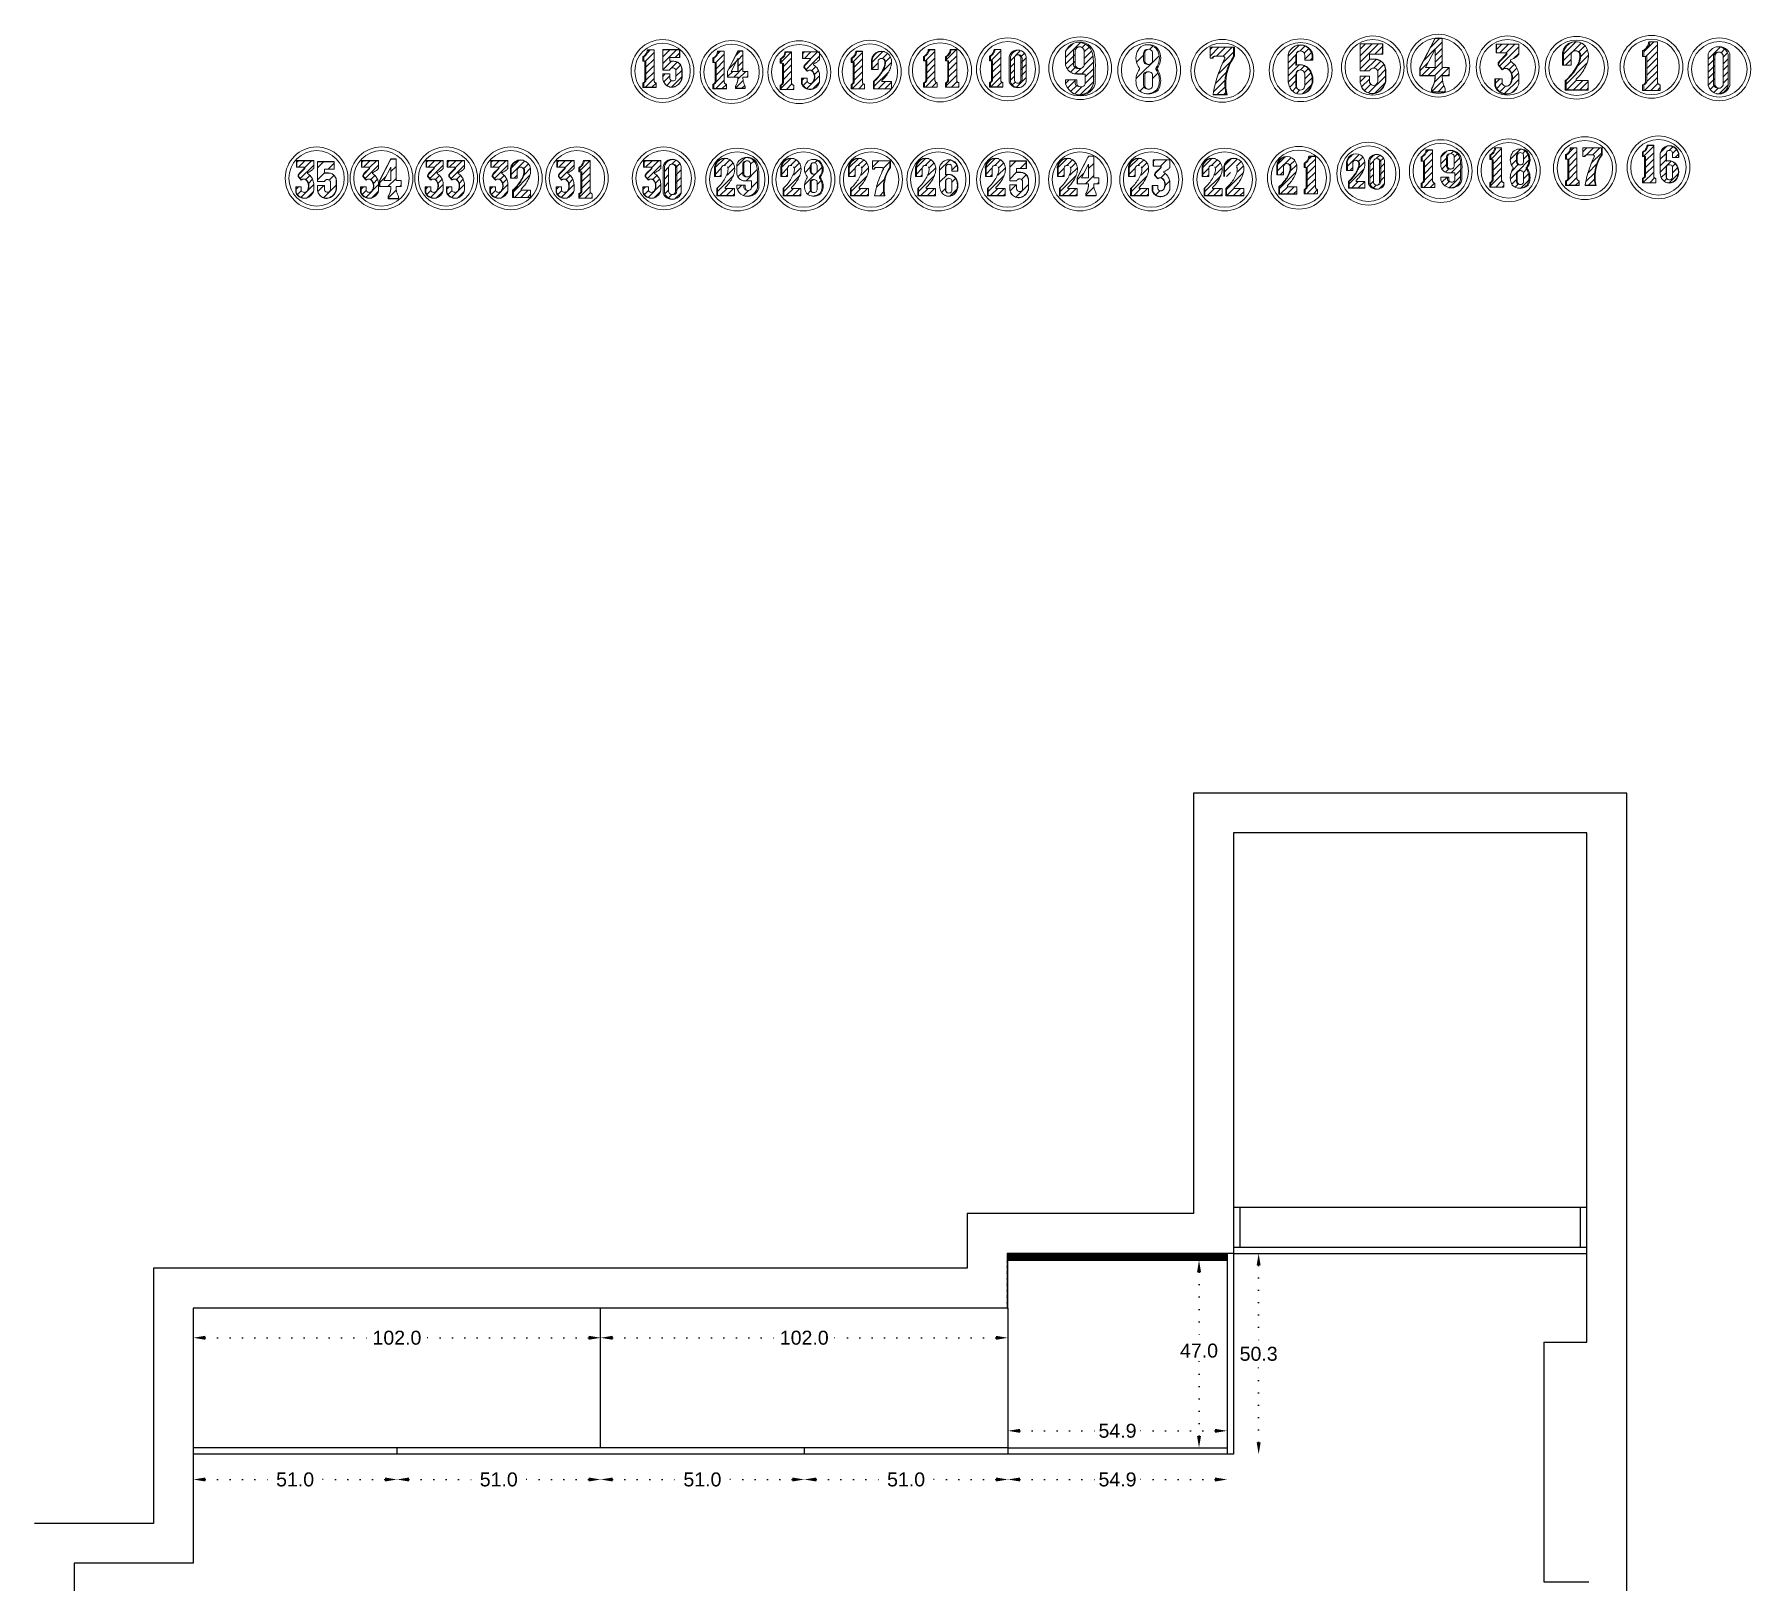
# Model space of a CAD drawing. Header units: inches. Extents: x 168 to 5693, y 62 to 1947.
# Drawn here: x 1266.5 to 1696.3, y 277.3 to 664.8 of the extents above; entities that cross this region are included whole.
import ezdxf

# ---------------------------------------------------------------- set-up
doc = ezdxf.new("R2010")
doc.units = ezdxf.units.IN
doc.header["$MEASUREMENT"] = 0
doc.linetypes.add('ACAD_ISO07W100', pattern=[3, 0, -3])
doc.styles.get("Standard").update_dxf_attribs({"font": 'arial.ttf'})
doc.dimstyles.get("Standard").update_dxf_attribs({"dimtxt": 3.5, "dimasz": 3, "dimexe": 0.18, "dimexo": 0.0625, "dimgap": 0.09, "dimtad": 0, "dimtih": 1, "dimtoh": 1, "dimdec": 1, "dimzin": 0, "dimdsep": 46, "dimtxsty": 'Standard', "dimcen": 0.09, "dimse1": 1, "dimse2": 1, "dimadec": 0, "dimazin": 0, "dimtfac": 1, "dimtdec": 1, "dimtofl": 0, "dimtmove": 0, "dimatfit": 3, "dimfxl": 1, "dimtolj": 1, "dimtzin": 0, "dimarcsym": 0})
pattern_1 = [(45, (923.6918, 1201.9644), (-0.8148213, 0.8148213), [])]
pattern_2 = [(45, (923.6918, 1201.9644), (-0.8148213, 0.8148213), [])]

msp = doc.modelspace()

# ---------------------------------------------------------------- blocks, each defined once
blk = doc.blocks.new('*D39')
at = {"color": 0, "linetype": 'ACAD_ISO07W100', "lineweight": -2, "transparency": 16777216}
for p, q in [((1513.3, 315.09), (1533.11, 315.09)), ((1562.2, 315.09), (1542.39, 315.09))]:
    blk.add_line(p, q, dxfattribs=at)
at = {"color": 0, "transparency": 16777216}
for points in [[(1513.3, 315.59), (1513.3, 314.59), (1510.3, 315.09)], [(1562.2, 315.59), (1562.2, 314.59), (1565.2, 315.09)]]:
    blk.add_solid(points, dxfattribs=at)
at = {"layer": 'Defpoints', "color": 0, "transparency": 16777216}
for p in [(1510.3, 315.09), (1510.3, 309.21), (1565.2, 309.21)]:
    blk.add_point(p, dxfattribs=at)
at = {"color": 0, "transparency": 16777216, "insert": (1537.75, 315.09), "char_height": 3.5, "attachment_point": 5}
blk.add_mtext('\\A1;54.9', dxfattribs=at)
blk = doc.blocks.new('*D42')
at = {"color": 0, "linetype": 'ACAD_ISO07W100', "lineweight": -2, "transparency": 16777216}
for p, q in [((1309.3, 338.39), (1351.47, 338.39)), ((1405.3, 338.39), (1363.12, 338.39))]:
    blk.add_line(p, q, dxfattribs=at)
at = {"color": 0, "transparency": 16777216}
for points in [[(1309.3, 338.89), (1309.3, 337.89), (1306.3, 338.39)], [(1405.3, 338.89), (1405.3, 337.89), (1408.3, 338.39)]]:
    blk.add_solid(points, dxfattribs=at)
at = {"layer": 'Defpoints', "color": 0, "transparency": 16777216}
for p in [(1306.3, 345.81), (1408.3, 345.81), (1408.3, 338.39)]:
    blk.add_point(p, dxfattribs=at)
at = {"color": 0, "transparency": 16777216, "insert": (1357.3, 338.39), "char_height": 3.5, "attachment_point": 5}
blk.add_mtext('\\A1;102.0', dxfattribs=at)
blk = doc.blocks.new('*D43')
at = {"color": 0, "linetype": 'ACAD_ISO07W100', "lineweight": -2, "transparency": 16777216}
for p, q in [((1411.3, 338.39), (1453.47, 338.39)), ((1507.3, 338.39), (1465.12, 338.39))]:
    blk.add_line(p, q, dxfattribs=at)
at = {"color": 0, "transparency": 16777216}
for points in [[(1411.3, 338.89), (1411.3, 337.89), (1408.3, 338.39)], [(1507.3, 338.89), (1507.3, 337.89), (1510.3, 338.39)]]:
    blk.add_solid(points, dxfattribs=at)
at = {"layer": 'Defpoints', "color": 0, "transparency": 16777216}
for p in [(1408.3, 345.81), (1510.3, 345.81), (1510.3, 338.39)]:
    blk.add_point(p, dxfattribs=at)
at = {"color": 0, "transparency": 16777216, "insert": (1459.3, 338.39), "char_height": 3.5, "attachment_point": 5}
blk.add_mtext('\\A1;102.0', dxfattribs=at)
blk = doc.blocks.new('*D44')
at = {"color": 0, "linetype": 'ACAD_ISO07W100', "lineweight": -2, "transparency": 16777216}
for p, q in [((1309.3, 302.9), (1327.17, 302.9)), ((1354.3, 302.9), (1336.43, 302.9))]:
    blk.add_line(p, q, dxfattribs=at)
at = {"color": 0, "transparency": 16777216}
for points in [[(1309.3, 303.4), (1309.3, 302.4), (1306.3, 302.9)], [(1354.3, 303.4), (1354.3, 302.4), (1357.3, 302.9)]]:
    blk.add_solid(points, dxfattribs=at)
at = {"layer": 'Defpoints', "color": 0, "transparency": 16777216}
for p in [(1357.3, 309.21), (1357.3, 302.9), (1306.3, 281.91)]:
    blk.add_point(p, dxfattribs=at)
at = {"color": 0, "transparency": 16777216, "insert": (1331.8, 302.9), "char_height": 3.5, "attachment_point": 5}
blk.add_mtext('\\A1;51.0', dxfattribs=at)
blk = doc.blocks.new('*D45')
at = {"color": 0, "linetype": 'ACAD_ISO07W100', "lineweight": -2, "transparency": 16777216}
for p, q in [((1360.3, 302.9), (1378.17, 302.9)), ((1405.3, 302.9), (1387.43, 302.9))]:
    blk.add_line(p, q, dxfattribs=at)
at = {"color": 0, "transparency": 16777216}
for points in [[(1360.3, 303.4), (1360.3, 302.4), (1357.3, 302.9)], [(1405.3, 303.4), (1405.3, 302.4), (1408.3, 302.9)]]:
    blk.add_solid(points, dxfattribs=at)
at = {"layer": 'Defpoints', "color": 0, "transparency": 16777216}
for p in [(1408.3, 310.81), (1357.3, 309.21), (1408.3, 302.9)]:
    blk.add_point(p, dxfattribs=at)
at = {"color": 0, "transparency": 16777216, "insert": (1382.8, 302.9), "char_height": 3.5, "attachment_point": 5}
blk.add_mtext('\\A1;51.0', dxfattribs=at)
blk = doc.blocks.new('*D46')
at = {"color": 0, "linetype": 'ACAD_ISO07W100', "lineweight": -2, "transparency": 16777216}
for p, q in [((1411.3, 302.9), (1429.17, 302.9)), ((1456.3, 302.9), (1438.43, 302.9))]:
    blk.add_line(p, q, dxfattribs=at)
at = {"color": 0, "transparency": 16777216}
for points in [[(1411.3, 303.4), (1411.3, 302.4), (1408.3, 302.9)], [(1456.3, 303.4), (1456.3, 302.4), (1459.3, 302.9)]]:
    blk.add_solid(points, dxfattribs=at)
at = {"layer": 'Defpoints', "color": 0, "transparency": 16777216}
for p in [(1408.3, 310.81), (1459.3, 309.21), (1459.3, 302.9)]:
    blk.add_point(p, dxfattribs=at)
at = {"color": 0, "transparency": 16777216, "insert": (1433.8, 302.9), "char_height": 3.5, "attachment_point": 5}
blk.add_mtext('\\A1;51.0', dxfattribs=at)
blk = doc.blocks.new('*D47')
at = {"color": 0, "linetype": 'ACAD_ISO07W100', "lineweight": -2, "transparency": 16777216}
for p, q in [((1462.3, 302.9), (1480.17, 302.9)), ((1507.3, 302.9), (1489.43, 302.9))]:
    blk.add_line(p, q, dxfattribs=at)
at = {"color": 0, "transparency": 16777216}
for points in [[(1462.3, 303.4), (1462.3, 302.4), (1459.3, 302.9)], [(1507.3, 303.4), (1507.3, 302.4), (1510.3, 302.9)]]:
    blk.add_solid(points, dxfattribs=at)
at = {"layer": 'Defpoints', "color": 0, "transparency": 16777216}
for p in [(1459.3, 309.21), (1510.3, 309.21), (1510.3, 302.9)]:
    blk.add_point(p, dxfattribs=at)
at = {"color": 0, "transparency": 16777216, "insert": (1484.8, 302.9), "char_height": 3.5, "attachment_point": 5}
blk.add_mtext('\\A1;51.0', dxfattribs=at)
blk = doc.blocks.new('*D48')
at = {"color": 0, "linetype": 'ACAD_ISO07W100', "lineweight": -2, "transparency": 16777216}
for p, q in [((1513.3, 302.9), (1533.11, 302.9)), ((1562.2, 302.9), (1542.39, 302.9))]:
    blk.add_line(p, q, dxfattribs=at)
at = {"color": 0, "transparency": 16777216}
for points in [[(1513.3, 303.4), (1513.3, 302.4), (1510.3, 302.9)], [(1562.2, 303.4), (1562.2, 302.4), (1565.2, 302.9)]]:
    blk.add_solid(points, dxfattribs=at)
at = {"layer": 'Defpoints', "color": 0, "transparency": 16777216}
for p in [(1510.3, 309.21), (1565.2, 309.21), (1565.2, 302.9)]:
    blk.add_point(p, dxfattribs=at)
at = {"color": 0, "transparency": 16777216, "insert": (1537.75, 302.9), "char_height": 3.5, "attachment_point": 5}
blk.add_mtext('\\A1;54.9', dxfattribs=at)
blk = doc.blocks.new('*D49')
at = {"color": 0, "linetype": 'ACAD_ISO07W100', "lineweight": -2, "transparency": 16777216}
for p, q in [((1558.16, 354.81), (1558.16, 337.04)), ((1558.16, 313.81), (1558.16, 333.29))]:
    blk.add_line(p, q, dxfattribs=at)
at = {"color": 0, "transparency": 16777216}
for points in [[(1557.66, 354.81), (1558.66, 354.81), (1558.16, 357.81)], [(1557.66, 313.81), (1558.66, 313.81), (1558.16, 310.81)]]:
    blk.add_solid(points, dxfattribs=at)
at = {"layer": 'Defpoints', "color": 0, "transparency": 16777216}
for p in [(1558.16, 357.81), (1565.2, 357.81), (1565.2, 310.81)]:
    blk.add_point(p, dxfattribs=at)
at = {"color": 0, "transparency": 16777216, "insert": (1558.16, 335.16), "char_height": 3.5, "attachment_point": 5}
blk.add_mtext('\\A1;47.0', dxfattribs=at)
blk = doc.blocks.new('*D50')
at = {"color": 0, "linetype": 'ACAD_ISO07W100', "lineweight": -2, "transparency": 16777216}
for p, q in [((1573.09, 356.51), (1573.09, 336.24)), ((1573.09, 312.21), (1573.09, 332.48))]:
    blk.add_line(p, q, dxfattribs=at)
at = {"color": 0, "transparency": 16777216}
for points in [[(1572.59, 356.51), (1573.59, 356.51), (1573.09, 359.51)], [(1572.59, 312.21), (1573.59, 312.21), (1573.09, 309.21)]]:
    blk.add_solid(points, dxfattribs=at)
at = {"layer": 'Defpoints', "color": 0, "transparency": 16777216}
for p in [(1566.8, 359.51), (1566.8, 309.21), (1573.09, 309.21)]:
    blk.add_point(p, dxfattribs=at)
at = {"color": 0, "transparency": 16777216, "insert": (1573.09, 334.36), "char_height": 3.5, "attachment_point": 5}
blk.add_mtext('\\A1;50.3', dxfattribs=at)

# ---------------------------------------------------------------- dimensions: what is measured, and where the dimension line sits
dim = msp.add_linear_dim(base=(1558.16, 357.81), p1=(1565.2, 310.81), p2=(1565.2, 357.81), angle=270, dimstyle='Standard')
dim.commit()
dim.dimension.update_dxf_attribs({"geometry": '*D49', "text_midpoint": (1558.16, 335.16), "dimtype": 160})
dim = msp.add_linear_dim(base=(1573.09, 309.21), p1=(1566.8, 359.51), p2=(1566.8, 309.21), angle=90, dimstyle='Standard')
dim.commit()
dim.dimension.update_dxf_attribs({"geometry": '*D50', "text_midpoint": (1573.09, 334.36)})
for base, p1, p2, picture, middle in [((1408.3, 338.39), (1306.3, 345.81), (1408.3, 345.81), '*D42', (1357.3, 338.39)), ((1510.3, 338.39), (1408.3, 345.81), (1510.3, 345.81), '*D43', (1459.3, 338.39)), ((1510.3, 315.09), (1565.2, 309.21), (1510.3, 309.21), '*D39', (1537.75, 315.09)), ((1408.3, 302.9), (1357.3, 309.21), (1408.3, 310.81), '*D45', (1382.8, 302.9)), ((1459.3, 302.9), (1408.3, 310.81), (1459.3, 309.21), '*D46', (1433.8, 302.9)), ((1357.3, 302.9), (1306.3, 281.91), (1357.3, 309.21), '*D44', (1331.8, 302.9)), ((1510.3, 302.9), (1459.3, 309.21), (1510.3, 309.21), '*D47', (1484.8, 302.9)), ((1565.2, 302.9), (1510.3, 309.21), (1565.2, 309.21), '*D48', (1537.75, 302.9))]:
    dim = msp.add_linear_dim(base=base, p1=p1, p2=p2, dimstyle='Standard')
    dim.commit()
    dim.dimension.update_dxf_attribs({"geometry": picture, "text_midpoint": middle})

# ---------------------------------------------------------------- hatches: boundary and pattern name
at = {"lineweight": 20}
h = msp.add_hatch(dxfattribs=at)
h.set_pattern_fill('ANSI31', color=256, scale=9.218651)
h.set_pattern_definition(pattern_2)
h.paths.add_polyline_path([(1531.73, 656.26), (1531.74, 656.43), (1531.75, 656.86), (1531.75, 657.29), (1531.74, 657.72), (1531.72, 658.15), (1531.69, 658.65), (1531.63, 659.13), (1531.56, 659.59), (1531.46, 660.06), (1531.34, 660.52), (1531, 661.17), (1530.53, 661.74), (1529.95, 662.21), (1529.3, 662.55), (1528.59, 662.77), (1527.86, 662.84), (1527.42, 662.8), (1526.81, 662.61), (1526.15, 662.26), (1525.58, 661.79), (1525.1, 661.21), (1524.75, 660.56), (1524.75, 657.12), (1524.83, 656.81), (1524.95, 656.52), (1525.11, 656.23), (1525.29, 655.97), (1525.5, 655.73), (1525.74, 655.51), (1526, 655.33), (1526.28, 655.17), (1526.58, 655.05), (1526.89, 654.96), (1527.2, 654.9), (1527.25, 654.9), (1529.25, 654.9), (1529.67, 654.88), (1529.67, 652.44), (1529.58, 652.22), (1529.44, 652.03), (1529.26, 651.87), (1529.06, 651.76), (1528.83, 651.68), (1528.6, 651.66), (1528.36, 651.68), (1527.95, 651.73), (1527.73, 651.8), (1527.53, 651.92), (1527.35, 652.08), (1527.21, 652.26), (1527.12, 652.48), (1527.12, 653.42), (1524.75, 653.42), (1524.75, 652.44), (1525.05, 651.66), (1525.52, 650.97), (1526.13, 650.39), (1526.84, 649.96), (1527.54, 649.73), (1528.05, 649.67), (1528.87, 649.76), (1529.66, 650.03), (1530.36, 650.45), (1530.96, 651.02), (1531.42, 651.71), (1531.73, 652.48)])
h.paths.add_polyline_path([(1529.18, 656.67), (1528.99, 656.5), (1528.77, 656.36), (1528.53, 656.28), (1528.27, 656.25), (1528.01, 656.28), (1527.77, 656.36), (1527.55, 656.5), (1527.36, 656.67), (1527.21, 656.88), (1527.11, 657.12), (1527.11, 660.56), (1527.15, 660.86), (1527.27, 661.13), (1527.45, 661.37), (1527.69, 661.56), (1527.97, 661.67), (1528.27, 661.71), (1528.57, 661.67), (1528.85, 661.56), (1529.09, 661.37), (1529.27, 661.13), (1529.38, 660.86), (1529.42, 660.56), (1529.42, 657.12), (1529.33, 656.88)], flags=16)
h = msp.add_hatch(dxfattribs=at)
h.set_pattern_fill('ANSI31', color=256, scale=22.740638)
h.set_pattern_definition([(45, (251.6704, 1843.3087), (-2.0100074, 2.0100074), [])])
h.paths.add_polyline_path([(1547.34, 656.4), (1547.4, 656.46), (1547.69, 656.88), (1547.93, 657.34), (1548.1, 657.83), (1548.2, 658.34), (1548.24, 658.86), (1548.2, 659.37), (1548.1, 659.88), (1547.93, 660.37), (1547.69, 660.83), (1547.4, 661.25), (1547.04, 661.63), (1546.46, 661.96), (1545.83, 662.16), (1545.16, 662.23), (1544.66, 662.18), (1544.15, 662.01), (1543.56, 661.68), (1543.21, 661.3), (1542.91, 660.87), (1542.67, 660.41), (1542.49, 659.91), (1542.39, 659.4), (1542.35, 658.88), (1542.39, 658.36), (1542.49, 657.85), (1542.67, 657.36), (1542.91, 656.89), (1543.21, 656.46), (1543.27, 656.4), (1543.27, 656.08), (1542.99, 655.66), (1542.77, 655.21), (1542.59, 654.75), (1542.46, 654.26), (1542.38, 653.77), (1542.35, 653.27), (1542.38, 652.77), (1542.46, 652.27), (1542.59, 651.79), (1542.77, 651.32), (1542.99, 650.88), (1543.34, 650.58), (1543.72, 650.34), (1544.13, 650.14), (1544.53, 650.01), (1544.71, 649.97), (1545.16, 649.95), (1545.61, 649.97), (1546.05, 650.06), (1546.48, 650.2), (1546.88, 650.39), (1547.26, 650.64), (1547.61, 650.93), (1547.83, 651.37), (1548.01, 651.83), (1548.14, 652.31), (1548.21, 652.8), (1548.24, 653.3), (1548.21, 653.79), (1548.14, 654.28), (1548.01, 654.76), (1547.83, 655.22), (1547.61, 655.66), (1547.34, 656.08)])
h.paths.add_polyline_path([(1545.95, 655.36), (1546.14, 655.27), (1546.3, 655.14), (1546.43, 654.98), (1546.53, 654.8), (1546.53, 652.06), (1546.5, 651.81), (1546.4, 651.57), (1546.25, 651.36), (1546.04, 651.21), (1545.8, 651.11), (1545.55, 651.08), (1545.29, 651.11), (1544.99, 651.16), (1544.76, 651.26), (1544.56, 651.41), (1544.4, 651.61), (1544.3, 651.85), (1544.27, 652.1), (1544.27, 654.81), (1544.37, 654.99), (1544.51, 655.15), (1544.67, 655.28), (1544.85, 655.37), (1545.04, 655.43), (1545.25, 655.45), (1545.55, 655.44), (1545.75, 655.42)], flags=16)
h.paths.add_polyline_path([(1545.8, 657.32), (1545.55, 657.28), (1545.25, 657.27), (1544.99, 657.31), (1544.76, 657.4), (1544.56, 657.56), (1544.4, 657.76), (1544.3, 658), (1544.27, 658.25), (1544.27, 660.06), (1544.3, 660.31), (1544.4, 660.55), (1544.56, 660.75), (1544.76, 660.9), (1544.99, 661), (1545.29, 661.05), (1545.55, 661.08), (1545.8, 661.05), (1546.04, 660.95), (1546.25, 660.79), (1546.4, 660.59), (1546.5, 660.35), (1546.53, 660.09), (1546.53, 658.27), (1546.5, 658.01), (1546.4, 657.78), (1546.25, 657.57), (1546.04, 657.41)], flags=16)
h = msp.add_hatch(dxfattribs=at)
h.set_pattern_fill('ANSI31', color=256, scale=9.218651)
h.set_pattern_definition(pattern_2)
h.paths.add_polyline_path([(1585.57, 656.16), (1585.38, 656.37), (1585.16, 656.57), (1584.93, 656.74), (1584.68, 656.89), (1584.42, 657.01), (1584.14, 657.1), (1583.86, 657.17), (1583.58, 657.21), (1583.29, 657.22), (1583.09, 657.21), (1582.83, 657.17), (1582.55, 657.1), (1582.43, 657.09), (1582.43, 659.6), (1582.47, 659.86), (1582.57, 660.11), (1582.73, 660.32), (1582.94, 660.49), (1583.19, 660.59), (1583.32, 660.63), (1583.59, 660.67), (1583.86, 660.63), (1584.11, 660.53), (1584.32, 660.37), (1584.49, 660.15), (1584.59, 659.9), (1584.63, 659.63), (1584.63, 658.34), (1586.53, 658.34), (1586.53, 659.6), (1586.31, 660.29), (1585.95, 660.91), (1585.45, 661.43), (1584.84, 661.83), (1584.17, 662.07), (1583.46, 662.15), (1583.45, 662.15), (1582.73, 662.07), (1582.12, 661.85), (1581.56, 661.48), (1581.06, 660.96), (1580.69, 660.33), (1580.47, 659.63), (1580.47, 653.6), (1580.48, 653.34), (1580.49, 653.08), (1580.52, 652.82), (1580.56, 652.57), (1580.61, 652.32), (1580.68, 652.06), (1580.72, 651.91), (1580.96, 651.33), (1581.32, 650.82), (1581.79, 650.39), (1582.25, 650.12), (1582.8, 649.94), (1583.42, 649.87), (1584.03, 649.94), (1584.62, 650.13), (1585.16, 650.45), (1585.33, 650.6), (1585.57, 650.85), (1585.98, 651.45), (1586.28, 652.1), (1586.46, 652.79), (1586.53, 653.51), (1586.46, 654.22), (1586.28, 654.92), (1585.98, 655.57)])
h.paths.add_polyline_path([(1582.47, 655.14), (1582.57, 655.39), (1582.73, 655.6), (1582.94, 655.76), (1583.19, 655.87), (1583.46, 655.9), (1583.59, 655.9), (1583.86, 655.86), (1584.11, 655.76), (1584.32, 655.6), (1584.49, 655.38), (1584.59, 655.13), (1584.63, 654.86), (1584.63, 651.91), (1584.59, 651.64), (1584.49, 651.39), (1584.32, 651.18), (1584.11, 651.01), (1583.86, 650.91), (1583.59, 650.87), (1583.32, 650.91), (1583.19, 650.96), (1583.07, 651.01), (1582.94, 651.06), (1582.73, 651.22), (1582.57, 651.44), (1582.47, 651.68), (1582.43, 651.95), (1582.43, 654.87)], flags=16)
h = msp.add_hatch(dxfattribs=at)
h.set_pattern_fill('ANSI31', color=256, scale=9.218651)
h.set_pattern_definition(pattern_2)
h.paths.add_polyline_path([(1604.24, 657.57), (1604, 657.83), (1603.74, 658.05), (1603.45, 658.24), (1603.14, 658.39), (1602.88, 658.48), (1602.56, 658.55), (1602.2, 658.57), (1600.84, 658.57), (1600.84, 659.88), (1604.13, 659.88), (1604.13, 662.41), (1598.53, 662.41), (1598.53, 655.65), (1600.84, 655.65), (1600.93, 655.85), (1601.06, 656.03), (1601.22, 656.18), (1601.41, 656.29), (1601.62, 656.36), (1601.87, 656.38), (1602.11, 656.36), (1602.32, 656.29), (1602.52, 656.18), (1602.68, 656.03), (1602.81, 655.85), (1602.9, 655.65), (1602.9, 653.06), (1602.87, 652.8), (1602.77, 652.56), (1602.61, 652.35), (1602.4, 652.19), (1602.15, 652.09), (1601.89, 652.05), (1601.63, 652.09), (1601.38, 652.19), (1601.15, 652.36), (1600.97, 652.6), (1600.87, 652.84), (1600.84, 653.1), (1600.84, 654.36), (1598.53, 654.36), (1598.53, 653.06), (1598.55, 652.65), (1598.64, 652.24), (1598.76, 651.89), (1598.94, 651.52), (1599.18, 651.18), (1599.46, 650.87), (1599.77, 650.6), (1600.12, 650.38), (1600.5, 650.2), (1600.89, 650.08), (1601.3, 650.01), (1601.71, 649.99), (1602.1, 650.07), (1602.48, 650.19), (1602.84, 650.34), (1603.18, 650.54), (1603.5, 650.76), (1603.8, 651.03), (1604.06, 651.32), (1604.3, 651.64), (1604.49, 651.98), (1604.65, 652.34), (1604.77, 652.71), (1604.86, 653.1), (1604.86, 655.65), (1604.85, 656), (1604.81, 656.34), (1604.73, 656.67), (1604.6, 656.99), (1604.44, 657.29)])
h = msp.add_hatch(dxfattribs=at)
h.set_pattern_fill('ANSI31', color=256, scale=9.218651)
h.set_pattern_definition([(45, (923.3865, 1202.4819), (-0.8148213, 0.8148213), [])])
h.paths.add_polyline_path([(1619.05, 663.81), (1617.3, 663.81), (1613.57, 656.53), (1613.57, 654.49), (1617.3, 654.49), (1617.3, 654.18), (1617.3, 653.92), (1617.28, 653.66), (1617.25, 653.4), (1617.2, 653.14), (1617.15, 652.89), (1617.08, 652.64), (1617, 652.39), (1616.91, 652.14), (1616.8, 651.9), (1616.68, 651.67), (1616.56, 651.44), (1616.42, 651.22), (1616.42, 650.43), (1619.84, 650.43), (1619.84, 651.16), (1619.72, 651.42), (1619.6, 651.68), (1619.5, 651.94), (1619.41, 652.21), (1619.32, 652.49), (1619.25, 652.76), (1619.19, 653.04), (1619.14, 653.32), (1619.1, 653.61), (1619.07, 653.89), (1619.05, 654.18), (1619.05, 654.49), (1620.83, 654.49), (1620.83, 656.52), (1619.05, 656.52)])
h.paths.add_polyline_path([(1617.26, 661.1), (1617.3, 661.06), (1617.3, 656.53), (1617.26, 656.52), (1614.87, 656.52)], flags=16)
h = msp.add_hatch(dxfattribs=at)
h.set_pattern_fill('ANSI31', color=256, scale=9.218651)
h.set_pattern_definition(pattern_1)
h.paths.add_polyline_path([(1638.24, 662.34), (1632.68, 662.34), (1632.68, 660.19), (1635.11, 660.19), (1635.24, 660.15), (1635.24, 659.78), (1633.52, 658.05), (1633.42, 657.93), (1633.37, 657.86), (1633.33, 657.79), (1633.29, 657.72), (1633.26, 657.64), (1633.23, 657.56), (1633.21, 657.49), (1633.2, 657.41), (1633.18, 657.24), (1633.18, 657.16), (1634.19, 655.98), (1634.22, 656.02), (1634.35, 656.11), (1634.49, 656.18), (1634.63, 656.23), (1634.79, 656.27), (1634.94, 656.28), (1635.08, 656.28), (1635.23, 656.27), (1635.38, 656.24), (1635.53, 656.18), (1635.66, 656.11), (1635.79, 656.02), (1635.9, 655.91), (1636.09, 655.68), (1636.25, 655.43), (1636.38, 655.17), (1636.49, 654.89), (1636.57, 654.6), (1636.62, 654.31), (1636.63, 654.01), (1636.62, 653.72), (1636.57, 653.42), (1636.5, 653.13), (1636.39, 652.86), (1636.26, 652.59), (1636.16, 652.39), (1636.03, 652.22), (1635.87, 652.08), (1635.68, 651.97), (1635.55, 651.93), (1635.34, 651.86), (1635.12, 651.84), (1634.9, 651.86), (1634.69, 651.93), (1634.5, 652.04), (1634.33, 652.18), (1634.19, 652.36), (1634.1, 652.55), (1634.1, 653.66), (1632.41, 653.66), (1632.41, 651.86), (1632.53, 651.58), (1632.68, 651.31), (1632.86, 651.06), (1633.06, 650.83), (1633.28, 650.62), (1633.52, 650.44), (1633.78, 650.28), (1634.06, 650.15), (1634.35, 650.04), (1634.64, 649.97), (1634.94, 649.93), (1635.25, 649.92), (1635.62, 649.95), (1635.98, 650.02), (1636.33, 650.14), (1636.59, 650.25), (1636.87, 650.42), (1637.16, 650.65), (1637.43, 650.91), (1637.67, 651.19), (1637.87, 651.51), (1638.03, 651.84), (1638.16, 652.19), (1638.24, 652.55), (1638.24, 654.44), (1638.23, 654.8), (1638.18, 655.16), (1638.11, 655.52), (1638, 655.86), (1637.86, 656.2), (1637.7, 656.52), (1637.51, 656.83), (1637.29, 657.12), (1637.05, 657.39), (1636.78, 657.64), (1636.5, 657.87), (1636.2, 658.07), (1636.2, 658.44), (1636.39, 658.5), (1636.59, 658.58), (1636.78, 658.67), (1636.97, 658.76), (1637.15, 658.86), (1637.32, 658.98), (1637.49, 659.1), (1637.66, 659.23), (1637.82, 659.36), (1637.97, 659.51), (1638.11, 659.66), (1638.24, 659.82)])
h = msp.add_hatch(dxfattribs=at)
h.set_pattern_fill('ANSI31', color=256, scale=9.218651)
h.set_pattern_definition(pattern_1)
h.paths.add_polyline_path([(1655.65, 653.24), (1652.61, 653.24), (1652.61, 653.6), (1652.92, 653.89), (1653.22, 654.2), (1653.5, 654.52), (1653.78, 654.85), (1654.03, 655.2), (1654.28, 655.55), (1654.5, 655.91), (1654.72, 656.28), (1654.92, 656.66), (1655.1, 657.05), (1655.26, 657.45), (1655.32, 657.6), (1655.41, 657.85), (1655.49, 658.1), (1655.56, 658.36), (1655.61, 658.62), (1655.65, 658.88), (1655.68, 659.14), (1655.69, 659.41), (1655.69, 659.67), (1655.68, 659.94), (1655.65, 660.2), (1655.39, 661.1), (1654.9, 661.88), (1654.19, 662.5), (1653.43, 662.85), (1652.64, 662.96), (1651.72, 662.83), (1650.88, 662.45), (1650.19, 661.84), (1649.69, 661.06), (1649.44, 660.17), (1649.45, 659.25), (1649.45, 657.12), (1651.35, 657.12), (1651.35, 659.92), (1651.53, 660.25), (1651.78, 660.49), (1652.08, 660.65), (1652.42, 660.7), (1652.64, 660.66), (1652.76, 660.65), (1652.77, 660.64), (1652.97, 660.61), (1653.28, 660.46), (1653.52, 660.22), (1653.68, 659.92), (1653.74, 659.58), (1653.74, 659.37), (1653.73, 659.15), (1653.71, 658.94), (1653.68, 658.73), (1653.64, 658.51), (1653.59, 658.31), (1653.53, 658.1), (1653.45, 657.9), (1653.37, 657.7), (1653.28, 657.5), (1653.18, 657.28), (1652.97, 656.86), (1652.75, 656.46), (1652.51, 656.07), (1652.26, 655.68), (1652, 655.3), (1651.71, 654.94), (1651.42, 654.58), (1651.11, 654.24), (1650.79, 653.9), (1650.46, 653.58), (1650.12, 653.28), (1650.12, 650.93), (1655.65, 650.93)])
h = msp.add_hatch(dxfattribs=at)
h.set_pattern_fill('ANSI31', color=256, scale=9.218651)
h.set_pattern_definition([(45, (923.6918, 1201.9644), (-0.8148213, 0.8148213), [])])
h.paths.add_polyline_path([(1673.46, 652.21), (1673.37, 652.26), (1673.28, 652.31), (1673.2, 652.37), (1673.14, 652.44), (1673.07, 652.52), (1673.02, 652.61), (1672.98, 652.7), (1672.95, 652.8), (1672.94, 652.9), (1672.93, 653), (1672.93, 662.92), (1671.07, 662.92), (1671.04, 662.69), (1670.99, 662.46), (1670.93, 662.24), (1670.84, 662.02), (1670.73, 661.81), (1670.61, 661.61), (1670.47, 661.43), (1670.32, 661.25), (1670.15, 661.09), (1669.96, 660.94), (1669.77, 660.82), (1669.56, 660.7), (1669.56, 659.3), (1669.97, 659.3), (1670.28, 659.28), (1670.28, 653.04), (1670.27, 652.94), (1670.24, 652.84), (1670.21, 652.75), (1670.17, 652.67), (1670.12, 652.58), (1670.06, 652.51), (1669.99, 652.44), (1669.91, 652.37), (1669.83, 652.32), (1669.75, 652.27), (1669.66, 652.24), (1669.56, 652.21), (1669.56, 650.78), (1673.65, 650.78), (1673.65, 652.16), (1673.55, 652.18)])
h = msp.add_hatch(dxfattribs=at)
h.set_pattern_fill('ANSI31', color=256, scale=9.218651)
h.set_pattern_definition(pattern_2)
h.paths.add_polyline_path([(1422.09, 652.66), (1422.02, 652.69), (1421.96, 652.74), (1421.9, 652.78), (1421.84, 652.84), (1421.8, 652.9), (1421.76, 652.97), (1421.73, 653.04), (1421.7, 653.11), (1421.69, 653.19), (1421.69, 653.26), (1421.69, 660.9), (1420.25, 660.9), (1420.23, 660.73), (1420.19, 660.55), (1420.14, 660.38), (1420.08, 660.21), (1420, 660.05), (1419.9, 659.9), (1419.79, 659.75), (1419.68, 659.62), (1419.54, 659.49), (1419.4, 659.38), (1419.25, 659.28), (1419.1, 659.2), (1419.1, 658.12), (1419.41, 658.12), (1419.65, 658.1), (1419.65, 653.29), (1419.64, 653.22), (1419.62, 653.15), (1419.59, 653.08), (1419.56, 653.01), (1419.52, 652.95), (1419.47, 652.89), (1419.42, 652.83), (1419.37, 652.78), (1419.3, 652.74), (1419.24, 652.71), (1419.17, 652.68), (1419.1, 652.66), (1419.1, 651.56), (1422.24, 651.56), (1422.24, 652.62), (1422.17, 652.64)])
h = msp.add_hatch(dxfattribs=at)
h.set_pattern_fill('ANSI31', color=256, scale=9.218651)
h.set_pattern_definition(pattern_2)
h.paths.add_polyline_path([(1428.16, 657.31), (1427.99, 657.5), (1427.79, 657.67), (1427.57, 657.81), (1427.34, 657.93), (1427.14, 658), (1426.9, 658.05), (1426.63, 658.07), (1425.61, 658.07), (1425.61, 659.05), (1428.08, 659.05), (1428.08, 660.95), (1423.86, 660.95), (1423.86, 655.87), (1425.61, 655.87), (1425.67, 656.02), (1425.77, 656.15), (1425.89, 656.26), (1426.04, 656.35), (1426.2, 656.4), (1426.38, 656.42), (1426.56, 656.4), (1426.72, 656.35), (1426.87, 656.26), (1426.99, 656.15), (1427.09, 656.01), (1427.16, 655.86), (1427.16, 653.92), (1427.13, 653.72), (1427.06, 653.54), (1426.94, 653.38), (1426.78, 653.26), (1426.59, 653.18), (1426.4, 653.15), (1426.2, 653.18), (1426.01, 653.26), (1425.84, 653.39), (1425.71, 653.56), (1425.63, 653.75), (1425.61, 653.94), (1425.61, 654.89), (1423.86, 654.89), (1423.86, 653.92), (1423.88, 653.6), (1423.95, 653.29), (1424.04, 653.03), (1424.18, 652.75), (1424.36, 652.49), (1424.56, 652.26), (1424.8, 652.06), (1425.07, 651.89), (1425.35, 651.76), (1425.65, 651.67), (1425.95, 651.62), (1426.26, 651.61), (1426.56, 651.66), (1426.84, 651.75), (1427.11, 651.87), (1427.37, 652.01), (1427.61, 652.19), (1427.83, 652.38), (1428.03, 652.6), (1428.21, 652.84), (1428.36, 653.1), (1428.48, 653.37), (1428.57, 653.65), (1428.63, 653.94), (1428.63, 655.87), (1428.63, 656.13), (1428.6, 656.38), (1428.53, 656.63), (1428.44, 656.87), (1428.31, 657.1)])
h = msp.add_hatch(dxfattribs=at)
h.set_pattern_fill('ANSI31', color=256, scale=9.218651)
h.set_pattern_definition(pattern_2)
h.paths.add_polyline_path([(1439.66, 652.35), (1439.59, 652.39), (1439.53, 652.43), (1439.47, 652.48), (1439.41, 652.53), (1439.37, 652.59), (1439.33, 652.66), (1439.3, 652.73), (1439.27, 652.8), (1439.26, 652.88), (1439.25, 652.95), (1439.25, 660.6), (1437.82, 660.6), (1437.8, 660.42), (1437.76, 660.24), (1437.71, 660.07), (1437.65, 659.9), (1437.56, 659.74), (1437.47, 659.59), (1437.36, 659.44), (1437.24, 659.31), (1437.11, 659.19), (1436.97, 659.07), (1436.82, 658.97), (1436.66, 658.89), (1436.66, 657.81), (1436.98, 657.81), (1437.21, 657.79), (1437.21, 652.99), (1437.2, 652.91), (1437.19, 652.84), (1437.16, 652.77), (1437.13, 652.7), (1437.09, 652.64), (1437.04, 652.58), (1436.99, 652.52), (1436.93, 652.48), (1436.87, 652.43), (1436.81, 652.4), (1436.74, 652.37), (1436.66, 652.35), (1436.66, 651.25), (1439.81, 651.25), (1439.81, 652.31), (1439.73, 652.33)])
h = msp.add_hatch(dxfattribs=at)
h.set_pattern_fill('ANSI31', color=256, scale=9.218651)
h.set_pattern_definition(pattern_1)
h.paths.add_polyline_path([(1443.93, 660.64), (1442.72, 660.64), (1440.11, 655.56), (1440.11, 654.13), (1442.72, 654.13), (1442.72, 653.92), (1442.71, 653.74), (1442.7, 653.55), (1442.68, 653.37), (1442.65, 653.19), (1442.61, 653.01), (1442.56, 652.84), (1442.51, 652.66), (1442.44, 652.49), (1442.37, 652.32), (1442.29, 652.16), (1442.2, 652), (1442.1, 651.85), (1442.1, 651.3), (1444.49, 651.3), (1444.49, 651.8), (1444.4, 651.98), (1444.32, 652.17), (1444.25, 652.35), (1444.19, 652.54), (1444.13, 652.73), (1444.08, 652.93), (1444.03, 653.12), (1444, 653.32), (1443.97, 653.51), (1443.95, 653.71), (1443.94, 653.91), (1443.93, 654.13), (1445.18, 654.13), (1445.18, 655.55), (1443.93, 655.55)])
h.paths.add_polyline_path([(1442.69, 658.74), (1442.72, 658.72), (1442.72, 655.56), (1442.69, 655.55), (1441.02, 655.55)], flags=16)
h = msp.add_hatch(dxfattribs=at)
h.set_pattern_fill('ANSI31', color=256, scale=9.218651)
h.set_pattern_definition(pattern_2)
h.paths.add_polyline_path([(1456.51, 652.12), (1456.44, 652.15), (1456.38, 652.19), (1456.32, 652.24), (1456.27, 652.3), (1456.22, 652.36), (1456.18, 652.42), (1456.15, 652.5), (1456.13, 652.57), (1456.11, 652.65), (1456.11, 652.72), (1456.11, 660.36), (1454.67, 660.36), (1454.65, 660.18), (1454.62, 660.01), (1454.56, 659.84), (1454.5, 659.67), (1454.42, 659.51), (1454.32, 659.35), (1454.22, 659.21), (1454.1, 659.08), (1453.97, 658.95), (1453.83, 658.84), (1453.68, 658.74), (1453.52, 658.66), (1453.52, 657.57), (1453.83, 657.57), (1454.07, 657.56), (1454.07, 652.75), (1454.06, 652.68), (1454.04, 652.61), (1454.01, 652.53), (1453.98, 652.47), (1453.94, 652.4), (1453.9, 652.34), (1453.84, 652.29), (1453.79, 652.24), (1453.72, 652.2), (1453.66, 652.16), (1453.59, 652.14), (1453.52, 652.12), (1453.52, 651.02), (1456.66, 651.02), (1456.66, 652.08), (1456.59, 652.1)])
h = msp.add_hatch(dxfattribs=at)
h.set_pattern_fill('ANSI31', color=256, scale=9.218651)
h.set_pattern_definition(pattern_2)
h.paths.add_polyline_path([(1463.15, 660.41), (1458.96, 660.41), (1458.96, 658.79), (1460.79, 658.79), (1460.89, 658.76), (1460.89, 658.49), (1459.59, 657.18), (1459.51, 657.09), (1459.48, 657.04), (1459.45, 656.99), (1459.42, 656.93), (1459.4, 656.87), (1459.38, 656.82), (1459.36, 656.76), (1459.35, 656.7), (1459.34, 656.57), (1459.34, 656.51), (1460.1, 655.63), (1460.12, 655.65), (1460.22, 655.72), (1460.32, 655.77), (1460.43, 655.81), (1460.54, 655.84), (1460.66, 655.85), (1460.76, 655.85), (1460.88, 655.84), (1460.99, 655.81), (1461.1, 655.78), (1461.2, 655.72), (1461.3, 655.65), (1461.38, 655.57), (1461.52, 655.4), (1461.64, 655.21), (1461.75, 655.01), (1461.83, 654.8), (1461.88, 654.59), (1461.92, 654.37), (1461.93, 654.14), (1461.92, 653.92), (1461.89, 653.7), (1461.83, 653.48), (1461.75, 653.27), (1461.65, 653.07), (1461.58, 652.93), (1461.48, 652.79), (1461.36, 652.69), (1461.21, 652.61), (1461.12, 652.58), (1460.96, 652.53), (1460.79, 652.51), (1460.63, 652.53), (1460.47, 652.58), (1460.33, 652.66), (1460.2, 652.76), (1460.1, 652.9), (1460.03, 653.05), (1460.03, 653.88), (1458.76, 653.88), (1458.76, 652.52), (1458.85, 652.31), (1458.96, 652.11), (1459.09, 651.92), (1459.24, 651.75), (1459.41, 651.59), (1459.59, 651.45), (1459.79, 651.33), (1460, 651.23), (1460.21, 651.16), (1460.44, 651.1), (1460.66, 651.07), (1460.89, 651.06), (1461.17, 651.09), (1461.44, 651.14), (1461.71, 651.23), (1461.9, 651.31), (1462.11, 651.44), (1462.33, 651.61), (1462.53, 651.81), (1462.71, 652.02), (1462.86, 652.26), (1462.99, 652.51), (1463.08, 652.77), (1463.15, 653.05), (1463.15, 654.46), (1463.13, 654.74), (1463.1, 655.01), (1463.04, 655.27), (1462.96, 655.54), (1462.86, 655.79), (1462.73, 656.03), (1462.59, 656.26), (1462.43, 656.48), (1462.24, 656.69), (1462.05, 656.87), (1461.83, 657.04), (1461.6, 657.19), (1461.6, 657.47), (1461.75, 657.52), (1461.9, 657.58), (1462.04, 657.64), (1462.18, 657.71), (1462.32, 657.79), (1462.45, 657.88), (1462.58, 657.97), (1462.7, 658.07), (1462.82, 658.17), (1462.94, 658.28), (1463.04, 658.39), (1463.15, 658.51)])
h = msp.add_hatch(dxfattribs=at)
h.set_pattern_fill('ANSI31', color=256, scale=9.218651)
h.set_pattern_definition(pattern_2)
h.paths.add_polyline_path([(1474.27, 652.31), (1474.2, 652.34), (1474.14, 652.38), (1474.08, 652.43), (1474.02, 652.48), (1473.98, 652.55), (1473.94, 652.61), (1473.91, 652.68), (1473.88, 652.76), (1473.87, 652.83), (1473.87, 652.91), (1473.87, 660.55), (1472.43, 660.55), (1472.41, 660.37), (1472.37, 660.2), (1472.32, 660.02), (1472.26, 659.86), (1472.18, 659.7), (1472.08, 659.54), (1471.97, 659.4), (1471.85, 659.26), (1471.72, 659.14), (1471.58, 659.03), (1471.43, 658.93), (1471.28, 658.84), (1471.28, 657.76), (1471.59, 657.76), (1471.83, 657.74), (1471.83, 652.94), (1471.82, 652.87), (1471.8, 652.79), (1471.77, 652.72), (1471.74, 652.65), (1471.7, 652.59), (1471.65, 652.53), (1471.6, 652.48), (1471.55, 652.43), (1471.48, 652.39), (1471.42, 652.35), (1471.35, 652.32), (1471.28, 652.3), (1471.28, 651.2), (1474.42, 651.2), (1474.42, 652.27), (1474.35, 652.28)])
h = msp.add_hatch(dxfattribs=at)
h.set_pattern_fill('ANSI31', color=256, scale=9.218651)
h.set_pattern_definition(pattern_2)
h.paths.add_polyline_path([(1481.13, 653), (1478.77, 653), (1478.77, 653.28), (1479.01, 653.51), (1479.24, 653.75), (1479.46, 654), (1479.67, 654.25), (1479.87, 654.52), (1480.06, 654.79), (1480.24, 655.08), (1480.4, 655.36), (1480.56, 655.66), (1480.7, 655.96), (1480.83, 656.27), (1480.87, 656.39), (1480.94, 656.58), (1481.01, 656.78), (1481.06, 656.97), (1481.1, 657.18), (1481.13, 657.38), (1481.15, 657.58), (1481.16, 657.79), (1481.16, 657.99), (1481.15, 658.2), (1481.13, 658.4), (1480.93, 659.1), (1480.54, 659.71), (1480, 660.19), (1479.4, 660.46), (1478.79, 660.55), (1478.08, 660.45), (1477.43, 660.15), (1476.89, 659.68), (1476.5, 659.07), (1476.31, 658.38), (1476.31, 657.66), (1476.31, 656.02), (1477.79, 656.02), (1477.79, 658.18), (1477.93, 658.44), (1478.12, 658.63), (1478.36, 658.75), (1478.62, 658.79), (1478.79, 658.76), (1478.89, 658.75), (1478.89, 658.75), (1479.05, 658.72), (1479.28, 658.61), (1479.47, 658.42), (1479.6, 658.19), (1479.65, 657.93), (1479.65, 657.76), (1479.64, 657.59), (1479.62, 657.43), (1479.6, 657.26), (1479.57, 657.1), (1479.53, 656.93), (1479.48, 656.77), (1479.42, 656.61), (1479.36, 656.46), (1479.29, 656.31), (1479.21, 656.13), (1479.05, 655.81), (1478.88, 655.5), (1478.69, 655.19), (1478.5, 654.89), (1478.29, 654.6), (1478.07, 654.32), (1477.84, 654.04), (1477.6, 653.77), (1477.36, 653.52), (1477.1, 653.27), (1476.83, 653.03), (1476.83, 651.2), (1481.13, 651.2)])
h = msp.add_hatch(dxfattribs=at)
h.set_pattern_fill('ANSI31', color=256, scale=9.218651)
h.set_pattern_definition(pattern_2)
h.paths.add_polyline_path([(1492.44, 652.72), (1492.37, 652.76), (1492.3, 652.8), (1492.24, 652.84), (1492.19, 652.9), (1492.14, 652.96), (1492.1, 653.03), (1492.07, 653.1), (1492.05, 653.17), (1492.04, 653.25), (1492.03, 653.32), (1492.03, 660.96), (1490.6, 660.96), (1490.58, 660.79), (1490.54, 660.61), (1490.49, 660.44), (1490.42, 660.27), (1490.34, 660.11), (1490.25, 659.96), (1490.14, 659.81), (1490.02, 659.68), (1489.89, 659.56), (1489.75, 659.44), (1489.6, 659.34), (1489.44, 659.26), (1489.44, 658.18), (1489.75, 658.18), (1489.99, 658.16), (1489.99, 653.35), (1489.98, 653.28), (1489.96, 653.21), (1489.94, 653.14), (1489.91, 653.07), (1489.87, 653.01), (1489.82, 652.95), (1489.77, 652.89), (1489.71, 652.84), (1489.65, 652.8), (1489.58, 652.77), (1489.51, 652.74), (1489.44, 652.72), (1489.44, 651.62), (1492.59, 651.62), (1492.59, 652.68), (1492.51, 652.7)])
h = msp.add_hatch(dxfattribs=at)
h.set_pattern_fill('ANSI31', color=256, scale=9.218651)
h.set_pattern_definition(pattern_2)
h.paths.add_polyline_path([(1497.9, 652.72), (1497.83, 652.76), (1497.77, 652.8), (1497.71, 652.84), (1497.65, 652.9), (1497.61, 652.96), (1497.57, 653.03), (1497.54, 653.1), (1497.52, 653.17), (1497.5, 653.25), (1497.5, 653.32), (1497.5, 660.96), (1496.06, 660.96), (1496.04, 660.79), (1496.01, 660.61), (1495.95, 660.44), (1495.89, 660.27), (1495.81, 660.11), (1495.71, 659.96), (1495.61, 659.81), (1495.49, 659.68), (1495.36, 659.56), (1495.21, 659.44), (1495.06, 659.34), (1494.91, 659.26), (1494.91, 658.18), (1495.22, 658.18), (1495.46, 658.16), (1495.46, 653.35), (1495.45, 653.28), (1495.43, 653.21), (1495.4, 653.14), (1495.37, 653.07), (1495.33, 653.01), (1495.29, 652.95), (1495.23, 652.89), (1495.18, 652.84), (1495.11, 652.8), (1495.05, 652.77), (1494.98, 652.74), (1494.91, 652.72), (1494.91, 651.62), (1498.05, 651.62), (1498.05, 652.68), (1497.98, 652.7)])
h = msp.add_hatch(dxfattribs=at)
h.set_pattern_fill('ANSI31', color=256, scale=9.218651)
h.set_pattern_definition(pattern_2)
h.paths.add_polyline_path([(1508.9, 652.77), (1508.83, 652.8), (1508.77, 652.84), (1508.71, 652.89), (1508.65, 652.95), (1508.61, 653.01), (1508.57, 653.07), (1508.54, 653.14), (1508.51, 653.22), (1508.5, 653.29), (1508.5, 653.37), (1508.5, 661.01), (1507.06, 661.01), (1507.04, 660.83), (1507, 660.66), (1506.95, 660.48), (1506.89, 660.32), (1506.81, 660.16), (1506.71, 660), (1506.6, 659.86), (1506.49, 659.73), (1506.35, 659.6), (1506.21, 659.49), (1506.06, 659.39), (1505.91, 659.3), (1505.91, 658.22), (1506.22, 658.22), (1506.46, 658.21), (1506.46, 653.4), (1506.45, 653.33), (1506.43, 653.25), (1506.4, 653.18), (1506.37, 653.12), (1506.33, 653.05), (1506.28, 652.99), (1506.23, 652.94), (1506.18, 652.89), (1506.11, 652.85), (1506.05, 652.81), (1505.98, 652.79), (1505.91, 652.77), (1505.91, 651.67), (1509.05, 651.67), (1509.05, 652.73), (1508.98, 652.74)])
h = msp.add_hatch(dxfattribs=at)
h.set_pattern_fill('ANSI31', color=256, scale=9.218651)
h.set_pattern_definition(pattern_2)
h.paths.add_polyline_path([(1510.92, 659.18), (1510.92, 652.95), (1511.12, 652.54), (1511.4, 652.18), (1511.74, 651.88), (1512.14, 651.66), (1512.58, 651.52), (1513.03, 651.48), (1513.28, 651.5), (1513.64, 651.62), (1514.04, 651.84), (1514.39, 652.14), (1514.67, 652.5), (1514.87, 652.91), (1514.87, 659.2), (1514.71, 659.66), (1514.44, 660.07), (1514.09, 660.4), (1513.68, 660.66), (1513.27, 660.8), (1513.03, 660.82), (1512.55, 660.77), (1512.1, 660.62), (1511.69, 660.36), (1511.35, 660.03), (1511.09, 659.63)])
h.paths.add_polyline_path([(1513.56, 652.98), (1512.86, 652.44), (1512, 652.8), (1511.92, 653.38), (1511.92, 659.29), (1512.62, 659.83), (1512.94, 659.7), (1513.31, 659.65), (1513.56, 659.04)], flags=16)
h = msp.add_hatch(dxfattribs=at)
h.set_pattern_fill('ANSI31', color=256, scale=9.218651)
h.set_pattern_definition(pattern_2)
h.paths.add_polyline_path([(1564.73, 653.89), (1564.86, 654.72), (1565.05, 655.54), (1565.3, 656.34), (1565.6, 657.12), (1565.96, 657.88), (1566.37, 658.61), (1566.83, 659.31), (1566.83, 661.57), (1560.95, 661.57), (1560.95, 658.82), (1561.48, 658.82), (1561.48, 658.89), (1561.53, 659.02), (1561.6, 659.13), (1561.71, 659.22), (1561.83, 659.29), (1561.86, 659.29), (1561.8, 659.27), (1561.74, 659.24), (1561.68, 659.2), (1561.63, 659.16), (1561.58, 659.11), (1561.54, 659.05), (1561.51, 658.99), (1561.49, 658.92), (1561.48, 658.86), (1561.48, 658.82), (1561.66, 658.82), (1561.66, 658.92), (1561.71, 659.05), (1561.79, 659.17), (1561.89, 659.26), (1562.02, 659.32), (1562.12, 659.34), (1562.19, 659.34), (1564.16, 659.34), (1564.28, 659.32), (1564.41, 659.26), (1564.51, 659.17), (1564.58, 659.05), (1564.63, 658.92), (1564.63, 658.82), (1564.28, 658.09), (1563.95, 657.36), (1563.64, 656.62), (1563.35, 655.87), (1563.07, 655.11), (1562.81, 654.35), (1562.57, 653.59), (1562.35, 652.81), (1562.15, 652.03), (1561.97, 651.25), (1561.8, 650.46), (1561.67, 649.73), (1564.96, 649.73), (1564.79, 650.55), (1564.69, 651.39), (1564.65, 652.22), (1564.66, 653.06)])
h = msp.add_hatch(dxfattribs=at)
h.set_pattern_fill('ANSI31', color=256, scale=9.218651, angle=180)
h.set_pattern_definition([(225, (923.6918, 1201.9644), (0.8148213, -0.8148213), [])])
h.paths.add_polyline_path([(1690.68, 652.03), (1690.68, 659.87), (1690.43, 660.39), (1690.08, 660.84), (1689.64, 661.22), (1689.14, 661.49), (1688.59, 661.67), (1688.02, 661.72), (1687.7, 661.69), (1687.26, 661.55), (1686.75, 661.27), (1686.31, 660.89), (1685.95, 660.44), (1685.7, 659.92), (1685.7, 651.99), (1685.91, 651.42), (1686.24, 650.91), (1686.68, 650.48), (1687.2, 650.16), (1687.71, 649.98), (1688.02, 649.95), (1688.62, 650.02), (1689.19, 650.21), (1689.71, 650.53), (1690.14, 650.95), (1690.47, 651.46)])
h.paths.add_polyline_path([(1687.35, 659.83), (1688.23, 660.51), (1689.32, 660.05), (1689.42, 659.34), (1689.42, 651.88), (1688.54, 651.21), (1688.13, 651.37), (1687.67, 651.43), (1687.35, 652.2)], flags=16)
h = msp.add_hatch(dxfattribs=at)
h.set_pattern_fill('ANSI31', color=256, scale=9.218651)
h.set_pattern_definition(pattern_2)
h.paths.add_polyline_path([(1634.36, 627.72), (1634.29, 627.75), (1634.22, 627.79), (1634.15, 627.84), (1634.1, 627.9), (1634.05, 627.97), (1634.01, 628.04), (1633.98, 628.11), (1633.95, 628.19), (1633.94, 628.27), (1633.93, 628.35), (1633.93, 636.37), (1632.43, 636.37), (1632.4, 636.18), (1632.37, 636), (1632.31, 635.82), (1632.24, 635.64), (1632.16, 635.47), (1632.06, 635.31), (1631.95, 635.16), (1631.82, 635.02), (1631.68, 634.89), (1631.54, 634.77), (1631.38, 634.67), (1631.21, 634.58), (1631.21, 633.44), (1631.54, 633.44), (1631.79, 633.42), (1631.79, 628.38), (1631.78, 628.3), (1631.76, 628.23), (1631.73, 628.15), (1631.7, 628.08), (1631.66, 628.01), (1631.61, 627.95), (1631.56, 627.89), (1631.5, 627.84), (1631.43, 627.8), (1631.36, 627.76), (1631.29, 627.73), (1631.21, 627.71), (1631.21, 626.56), (1634.52, 626.56), (1634.52, 627.67), (1634.44, 627.69)])
h = msp.add_hatch(dxfattribs=at)
h.set_pattern_fill('ANSI31', color=256, scale=9.218651)
h.set_pattern_definition(pattern_2)
h.paths.add_polyline_path([(1653.2, 628.13), (1653.13, 628.17), (1653.07, 628.21), (1653.01, 628.26), (1652.95, 628.31), (1652.91, 628.37), (1652.87, 628.44), (1652.84, 628.51), (1652.81, 628.58), (1652.8, 628.66), (1652.79, 628.73), (1652.79, 636.38), (1651.36, 636.38), (1651.34, 636.2), (1651.3, 636.02), (1651.25, 635.85), (1651.19, 635.68), (1651.1, 635.52), (1651.01, 635.37), (1650.9, 635.22), (1650.78, 635.09), (1650.65, 634.97), (1650.51, 634.85), (1650.36, 634.75), (1650.2, 634.67), (1650.2, 633.59), (1650.52, 633.59), (1650.75, 633.57), (1650.75, 628.77), (1650.74, 628.69), (1650.73, 628.62), (1650.7, 628.55), (1650.67, 628.48), (1650.63, 628.42), (1650.58, 628.36), (1650.53, 628.3), (1650.47, 628.25), (1650.41, 628.21), (1650.35, 628.18), (1650.28, 628.15), (1650.2, 628.13), (1650.2, 627.03), (1653.35, 627.03), (1653.35, 628.09), (1653.27, 628.11)])
h = msp.add_hatch(dxfattribs=at)
h.set_pattern_fill('ANSI31', color=256, scale=9.218651)
h.set_pattern_definition(pattern_2)
h.paths.add_polyline_path([(1657.26, 630.31), (1657.36, 630.97), (1657.51, 631.61), (1657.7, 632.24), (1657.94, 632.86), (1658.22, 633.46), (1658.55, 634.04), (1658.91, 634.59), (1658.91, 636.38), (1654.28, 636.38), (1654.28, 634.2), (1654.69, 634.2), (1654.69, 634.26), (1654.73, 634.36), (1654.79, 634.45), (1654.87, 634.52), (1654.96, 634.57), (1654.99, 634.57), (1654.94, 634.56), (1654.89, 634.53), (1654.85, 634.5), (1654.81, 634.47), (1654.77, 634.43), (1654.74, 634.38), (1654.72, 634.33), (1654.7, 634.28), (1654.69, 634.23), (1654.69, 634.2), (1654.83, 634.2), (1654.84, 634.28), (1654.87, 634.38), (1654.93, 634.48), (1655.01, 634.55), (1655.11, 634.6), (1655.19, 634.61), (1655.25, 634.62), (1656.8, 634.62), (1656.9, 634.6), (1657, 634.55), (1657.08, 634.48), (1657.14, 634.38), (1657.17, 634.28), (1657.18, 634.2), (1656.9, 633.63), (1656.64, 633.05), (1656.39, 632.46), (1656.16, 631.87), (1655.94, 631.28), (1655.74, 630.68), (1655.55, 630.07), (1655.38, 629.46), (1655.22, 628.85), (1655.07, 628.23), (1654.94, 627.61), (1654.84, 627.03), (1657.43, 627.03), (1657.3, 627.68), (1657.22, 628.33), (1657.19, 628.99), (1657.2, 629.66)])
h = msp.add_hatch(dxfattribs=at)
h.set_pattern_fill('ANSI31', color=256, scale=9.218651)
h.set_pattern_definition(pattern_2)
h.paths.add_polyline_path([(1672.42, 628.77), (1672.35, 628.8), (1672.29, 628.84), (1672.23, 628.89), (1672.17, 628.94), (1672.13, 629.01), (1672.09, 629.07), (1672.06, 629.14), (1672.03, 629.22), (1672.02, 629.29), (1672.02, 629.37), (1672.02, 637.01), (1670.58, 637.01), (1670.56, 636.83), (1670.52, 636.65), (1670.47, 636.48), (1670.41, 636.32), (1670.32, 636.15), (1670.23, 636), (1670.12, 635.86), (1670, 635.72), (1669.87, 635.6), (1669.73, 635.49), (1669.58, 635.39), (1669.42, 635.3), (1669.42, 634.22), (1669.74, 634.22), (1669.97, 634.2), (1669.97, 629.4), (1669.96, 629.32), (1669.95, 629.25), (1669.92, 629.18), (1669.89, 629.11), (1669.85, 629.05), (1669.8, 628.99), (1669.75, 628.94), (1669.69, 628.89), (1669.63, 628.85), (1669.57, 628.81), (1669.5, 628.78), (1669.42, 628.76), (1669.42, 627.66), (1672.57, 627.66), (1672.57, 628.73), (1672.49, 628.74)])
h = msp.add_hatch(dxfattribs=at)
h.set_pattern_fill('ANSI31', color=256, scale=9.218651)
h.set_pattern_definition(pattern_2)
h.paths.add_polyline_path([(1677.48, 632.37), (1677.33, 632.53), (1677.17, 632.68), (1676.99, 632.8), (1676.8, 632.92), (1676.61, 633.01), (1676.4, 633.08), (1676.19, 633.13), (1675.97, 633.16), (1675.75, 633.17), (1675.61, 633.16), (1675.41, 633.13), (1675.2, 633.08), (1675.11, 633.07), (1675.11, 634.96), (1675.14, 635.16), (1675.21, 635.34), (1675.34, 635.5), (1675.5, 635.63), (1675.68, 635.7), (1675.78, 635.74), (1675.98, 635.76), (1676.18, 635.74), (1676.37, 635.66), (1676.53, 635.53), (1676.66, 635.37), (1676.74, 635.18), (1676.76, 634.98), (1676.76, 634.01), (1678.19, 634.01), (1678.19, 634.96), (1678.03, 635.48), (1677.76, 635.94), (1677.38, 636.34), (1676.93, 636.63), (1676.42, 636.82), (1675.88, 636.88), (1675.88, 636.88), (1675.34, 636.82), (1674.88, 636.65), (1674.45, 636.38), (1674.08, 635.98), (1673.8, 635.51), (1673.64, 634.98), (1673.64, 630.44), (1673.64, 630.25), (1673.65, 630.05), (1673.68, 629.86), (1673.71, 629.67), (1673.74, 629.48), (1673.79, 629.29), (1673.82, 629.17), (1674.01, 628.74), (1674.28, 628.35), (1674.63, 628.03), (1674.97, 627.82), (1675.39, 627.69), (1675.85, 627.64), (1676.32, 627.69), (1676.76, 627.83), (1677.16, 628.07), (1677.29, 628.19), (1677.48, 628.38), (1677.78, 628.82), (1678.01, 629.31), (1678.15, 629.83), (1678.19, 630.37), (1678.15, 630.91), (1678.01, 631.43), (1677.78, 631.92)])
h.paths.add_polyline_path([(1675.14, 631.6), (1675.21, 631.79), (1675.34, 631.95), (1675.5, 632.07), (1675.68, 632.15), (1675.88, 632.18), (1675.98, 632.17), (1676.18, 632.15), (1676.37, 632.07), (1676.53, 631.94), (1676.66, 631.78), (1676.74, 631.59), (1676.76, 631.39), (1676.76, 629.17), (1676.74, 628.97), (1676.66, 628.78), (1676.53, 628.62), (1676.37, 628.49), (1676.18, 628.42), (1675.98, 628.39), (1675.78, 628.42), (1675.68, 628.45), (1675.59, 628.49), (1675.5, 628.53), (1675.34, 628.66), (1675.21, 628.82), (1675.14, 629), (1675.11, 629.2), (1675.11, 631.4)], flags=16)
h = msp.add_hatch(dxfattribs=at)
h.set_pattern_fill('ANSI31', color=256, scale=9.218651)
h.set_pattern_definition([(45, (797.0041, 1174.7034), (-0.8148213, 0.8148213), [])])
h.paths.add_polyline_path([(1336.46, 633.15), (1332.27, 633.15), (1332.27, 631.53), (1334.1, 631.53), (1334.2, 631.5), (1334.2, 631.22), (1332.91, 629.92), (1332.83, 629.83), (1332.79, 629.78), (1332.76, 629.72), (1332.73, 629.67), (1332.71, 629.61), (1332.69, 629.55), (1332.67, 629.49), (1332.66, 629.43), (1332.65, 629.31), (1332.65, 629.25), (1333.41, 628.37), (1333.43, 628.39), (1333.53, 628.46), (1333.63, 628.51), (1333.74, 628.55), (1333.86, 628.58), (1333.97, 628.59), (1334.07, 628.59), (1334.19, 628.58), (1334.3, 628.55), (1334.41, 628.51), (1334.52, 628.46), (1334.61, 628.39), (1334.69, 628.31), (1334.83, 628.14), (1334.96, 627.95), (1335.06, 627.75), (1335.14, 627.54), (1335.2, 627.33), (1335.23, 627.11), (1335.25, 626.88), (1335.23, 626.66), (1335.2, 626.44), (1335.14, 626.22), (1335.06, 626.01), (1334.96, 625.81), (1334.89, 625.66), (1334.79, 625.53), (1334.67, 625.43), (1334.53, 625.35), (1334.43, 625.31), (1334.27, 625.26), (1334.11, 625.25), (1333.94, 625.26), (1333.78, 625.31), (1333.64, 625.4), (1333.51, 625.5), (1333.41, 625.64), (1333.34, 625.78), (1333.34, 626.62), (1332.07, 626.62), (1332.07, 625.26), (1332.16, 625.05), (1332.27, 624.85), (1332.41, 624.66), (1332.56, 624.49), (1332.72, 624.33), (1332.91, 624.19), (1333.1, 624.07), (1333.31, 623.97), (1333.52, 623.9), (1333.75, 623.84), (1333.98, 623.81), (1334.21, 623.8), (1334.48, 623.83), (1334.75, 623.88), (1335.02, 623.97), (1335.21, 624.05), (1335.42, 624.18), (1335.64, 624.35), (1335.85, 624.54), (1336.02, 624.76), (1336.18, 625), (1336.3, 625.25), (1336.39, 625.51), (1336.46, 625.78), (1336.46, 627.2), (1336.45, 627.48), (1336.41, 627.75), (1336.35, 628.01), (1336.27, 628.27), (1336.17, 628.53), (1336.05, 628.77), (1335.9, 629), (1335.74, 629.22), (1335.56, 629.43), (1335.36, 629.61), (1335.14, 629.78), (1334.92, 629.93), (1334.92, 630.21), (1335.07, 630.26), (1335.21, 630.32), (1335.36, 630.38), (1335.5, 630.45), (1335.63, 630.53), (1335.76, 630.62), (1335.89, 630.71), (1336.02, 630.8), (1336.14, 630.91), (1336.25, 631.02), (1336.36, 631.13), (1336.46, 631.25)])
h = msp.add_hatch(dxfattribs=at)
h.set_pattern_fill('ANSI31', color=256, scale=17)
h.set_pattern_definition([(45, (331.39, 1515.665), (-1.502602, 1.502602), [])])
h.paths.add_polyline_path([(1341.63, 629.36), (1341.46, 629.54), (1341.27, 629.71), (1341.05, 629.85), (1340.83, 629.96), (1340.63, 630.03), (1340.4, 630.07), (1340.13, 630.09), (1339.13, 630.09), (1339.13, 631.06), (1341.55, 631.06), (1341.55, 632.92), (1337.42, 632.92), (1337.42, 627.94), (1339.13, 627.94), (1339.19, 628.09), (1339.29, 628.22), (1339.41, 628.33), (1339.55, 628.41), (1339.7, 628.46), (1339.88, 628.48), (1340.06, 628.46), (1340.22, 628.41), (1340.36, 628.33), (1340.48, 628.22), (1340.58, 628.08), (1340.65, 627.93), (1340.65, 626.03), (1340.62, 625.84), (1340.55, 625.66), (1340.43, 625.5), (1340.27, 625.38), (1340.09, 625.31), (1339.9, 625.28), (1339.71, 625.31), (1339.53, 625.38), (1339.36, 625.51), (1339.23, 625.68), (1339.15, 625.86), (1339.13, 626.05), (1339.13, 626.98), (1337.42, 626.98), (1337.42, 626.03), (1337.44, 625.72), (1337.5, 625.42), (1337.59, 625.16), (1337.73, 624.89), (1337.9, 624.64), (1338.11, 624.41), (1338.34, 624.21), (1338.6, 624.05), (1338.87, 623.92), (1339.16, 623.83), (1339.47, 623.78), (1339.77, 623.77), (1340.06, 623.82), (1340.33, 623.91), (1340.6, 624.02), (1340.85, 624.17), (1341.09, 624.33), (1341.31, 624.53), (1341.5, 624.74), (1341.68, 624.98), (1341.82, 625.23), (1341.94, 625.49), (1342.03, 625.77), (1342.09, 626.05), (1342.09, 627.94), (1342.09, 628.19), (1342.05, 628.45), (1341.99, 628.69), (1341.9, 628.93), (1341.78, 629.15)])
h = msp.add_hatch(dxfattribs=at)
h.set_pattern_fill('ANSI31', color=256, scale=9.218651)
h.set_pattern_definition([(45, (813.2598, 1174.7034), (-0.8148213, 0.8148213), [])])
h.paths.add_polyline_path([(1352.71, 633.15), (1348.53, 633.15), (1348.53, 631.53), (1350.35, 631.53), (1350.45, 631.5), (1350.45, 631.22), (1349.16, 629.92), (1349.08, 629.83), (1349.05, 629.78), (1349.02, 629.72), (1348.99, 629.67), (1348.96, 629.61), (1348.94, 629.55), (1348.93, 629.49), (1348.92, 629.43), (1348.9, 629.31), (1348.91, 629.25), (1349.66, 628.37), (1349.69, 628.39), (1349.78, 628.46), (1349.89, 628.51), (1350, 628.55), (1350.11, 628.58), (1350.23, 628.59), (1350.33, 628.59), (1350.45, 628.58), (1350.56, 628.55), (1350.67, 628.51), (1350.77, 628.46), (1350.86, 628.39), (1350.95, 628.31), (1351.09, 628.14), (1351.21, 627.95), (1351.31, 627.75), (1351.39, 627.54), (1351.45, 627.33), (1351.49, 627.11), (1351.5, 626.88), (1351.49, 626.66), (1351.46, 626.44), (1351.4, 626.22), (1351.32, 626.01), (1351.22, 625.81), (1351.15, 625.66), (1351.05, 625.53), (1350.92, 625.43), (1350.78, 625.35), (1350.69, 625.31), (1350.53, 625.26), (1350.36, 625.25), (1350.2, 625.26), (1350.04, 625.31), (1349.89, 625.4), (1349.77, 625.5), (1349.67, 625.64), (1349.59, 625.78), (1349.59, 626.62), (1348.33, 626.62), (1348.33, 625.26), (1348.42, 625.05), (1348.53, 624.85), (1348.66, 624.66), (1348.81, 624.49), (1348.98, 624.33), (1349.16, 624.19), (1349.36, 624.07), (1349.56, 623.97), (1349.78, 623.9), (1350, 623.84), (1350.23, 623.81), (1350.46, 623.8), (1350.74, 623.83), (1351.01, 623.88), (1351.27, 623.97), (1351.47, 624.05), (1351.68, 624.18), (1351.9, 624.35), (1352.1, 624.54), (1352.28, 624.76), (1352.43, 625), (1352.56, 625.25), (1352.65, 625.51), (1352.71, 625.78), (1352.71, 627.2), (1352.7, 627.48), (1352.67, 627.75), (1352.61, 628.01), (1352.53, 628.27), (1352.43, 628.53), (1352.3, 628.77), (1352.16, 629), (1351.99, 629.22), (1351.81, 629.43), (1351.61, 629.61), (1351.4, 629.78), (1351.17, 629.93), (1351.17, 630.21), (1351.32, 630.26), (1351.47, 630.32), (1351.61, 630.38), (1351.75, 630.45), (1351.89, 630.53), (1352.02, 630.62), (1352.15, 630.71), (1352.27, 630.8), (1352.39, 630.91), (1352.5, 631.02), (1352.61, 631.13), (1352.71, 631.25)])
h = msp.add_hatch(dxfattribs=at)
h.set_pattern_fill('ANSI31', color=256, scale=17)
h.set_pattern_definition([(45, (335.6862, 1515.6607), (-1.502602, 1.502602), [])])
h.paths.add_polyline_path([(1357.08, 633.57), (1355.79, 633.57), (1353.03, 628.2), (1353.03, 626.7), (1355.79, 626.7), (1355.79, 626.47), (1355.79, 626.28), (1355.77, 626.09), (1355.75, 625.89), (1355.72, 625.7), (1355.68, 625.52), (1355.63, 625.33), (1355.57, 625.15), (1355.5, 624.97), (1355.42, 624.79), (1355.33, 624.62), (1355.24, 624.45), (1355.14, 624.28), (1355.14, 623.7), (1357.66, 623.7), (1357.66, 624.24), (1357.57, 624.43), (1357.49, 624.62), (1357.41, 624.82), (1357.34, 625.02), (1357.28, 625.22), (1357.23, 625.42), (1357.18, 625.63), (1357.14, 625.84), (1357.12, 626.05), (1357.09, 626.25), (1357.08, 626.47), (1357.08, 626.7), (1358.4, 626.7), (1358.4, 628.2), (1357.08, 628.2)])
h.paths.add_polyline_path([(1355.76, 631.57), (1355.79, 631.54), (1355.79, 628.2), (1355.76, 628.2), (1354, 628.2)], flags=16)
h = msp.add_hatch(dxfattribs=at)
h.set_pattern_fill('ANSI31', color=256, scale=9.218651)
h.set_pattern_definition([(45, (829.4426, 1174.7034), (-0.8148213, 0.8148213), [])])
h.paths.add_polyline_path([(1368.9, 633.15), (1364.71, 633.15), (1364.71, 631.53), (1366.54, 631.53), (1366.64, 631.5), (1366.64, 631.22), (1365.35, 629.92), (1365.26, 629.83), (1365.23, 629.78), (1365.2, 629.72), (1365.17, 629.67), (1365.15, 629.61), (1365.13, 629.55), (1365.11, 629.49), (1365.1, 629.43), (1365.09, 629.31), (1365.09, 629.25), (1365.85, 628.37), (1365.87, 628.39), (1365.97, 628.46), (1366.07, 628.51), (1366.18, 628.55), (1366.3, 628.58), (1366.41, 628.59), (1366.51, 628.59), (1366.63, 628.58), (1366.74, 628.55), (1366.85, 628.51), (1366.95, 628.46), (1367.05, 628.39), (1367.13, 628.31), (1367.27, 628.14), (1367.39, 627.95), (1367.5, 627.75), (1367.58, 627.54), (1367.64, 627.33), (1367.67, 627.11), (1367.68, 626.88), (1367.67, 626.66), (1367.64, 626.44), (1367.58, 626.22), (1367.5, 626.01), (1367.4, 625.81), (1367.33, 625.66), (1367.23, 625.53), (1367.11, 625.43), (1366.96, 625.35), (1366.87, 625.31), (1366.71, 625.26), (1366.54, 625.25), (1366.38, 625.26), (1366.22, 625.31), (1366.08, 625.4), (1365.95, 625.5), (1365.85, 625.64), (1365.78, 625.78), (1365.78, 626.62), (1364.51, 626.62), (1364.51, 625.26), (1364.6, 625.05), (1364.71, 624.85), (1364.84, 624.66), (1364.99, 624.49), (1365.16, 624.33), (1365.34, 624.19), (1365.54, 624.07), (1365.75, 623.97), (1365.96, 623.9), (1366.19, 623.84), (1366.41, 623.81), (1366.64, 623.8), (1366.92, 623.83), (1367.19, 623.88), (1367.46, 623.97), (1367.65, 624.05), (1367.86, 624.18), (1368.08, 624.35), (1368.28, 624.54), (1368.46, 624.76), (1368.61, 625), (1368.74, 625.25), (1368.83, 625.51), (1368.9, 625.78), (1368.9, 627.2), (1368.88, 627.48), (1368.85, 627.75), (1368.79, 628.01), (1368.71, 628.27), (1368.61, 628.53), (1368.48, 628.77), (1368.34, 629), (1368.18, 629.22), (1367.99, 629.43), (1367.8, 629.61), (1367.58, 629.78), (1367.36, 629.93), (1367.36, 630.21), (1367.5, 630.26), (1367.65, 630.32), (1367.79, 630.38), (1367.93, 630.45), (1368.07, 630.53), (1368.2, 630.62), (1368.33, 630.71), (1368.46, 630.8), (1368.57, 630.91), (1368.69, 631.02), (1368.79, 631.13), (1368.9, 631.25)])
h = msp.add_hatch(dxfattribs=at)
h.set_pattern_fill('ANSI31', color=256, scale=9.218651)
h.set_pattern_definition([(45, (834.7419, 1174.7034), (-0.8148213, 0.8148213), [])])
h.paths.add_polyline_path([(1374.2, 633.15), (1370.01, 633.15), (1370.01, 631.53), (1371.84, 631.53), (1371.94, 631.5), (1371.94, 631.22), (1370.64, 629.92), (1370.56, 629.83), (1370.53, 629.78), (1370.5, 629.72), (1370.47, 629.67), (1370.45, 629.61), (1370.43, 629.55), (1370.41, 629.49), (1370.4, 629.43), (1370.39, 629.31), (1370.39, 629.25), (1371.15, 628.37), (1371.17, 628.39), (1371.27, 628.46), (1371.37, 628.51), (1371.48, 628.55), (1371.59, 628.58), (1371.71, 628.59), (1371.81, 628.59), (1371.93, 628.58), (1372.04, 628.55), (1372.15, 628.51), (1372.25, 628.46), (1372.35, 628.39), (1372.43, 628.31), (1372.57, 628.14), (1372.69, 627.95), (1372.8, 627.75), (1372.88, 627.54), (1372.93, 627.33), (1372.97, 627.11), (1372.98, 626.88), (1372.97, 626.66), (1372.94, 626.44), (1372.88, 626.22), (1372.8, 626.01), (1372.7, 625.81), (1372.63, 625.66), (1372.53, 625.53), (1372.41, 625.43), (1372.26, 625.35), (1372.17, 625.31), (1372.01, 625.26), (1371.84, 625.25), (1371.68, 625.26), (1371.52, 625.31), (1371.38, 625.4), (1371.25, 625.5), (1371.15, 625.64), (1371.08, 625.78), (1371.08, 626.62), (1369.81, 626.62), (1369.81, 625.26), (1369.9, 625.05), (1370.01, 624.85), (1370.14, 624.66), (1370.29, 624.49), (1370.46, 624.33), (1370.64, 624.19), (1370.84, 624.07), (1371.05, 623.97), (1371.26, 623.9), (1371.49, 623.84), (1371.71, 623.81), (1371.94, 623.8), (1372.22, 623.83), (1372.49, 623.88), (1372.76, 623.97), (1372.95, 624.05), (1373.16, 624.18), (1373.38, 624.35), (1373.58, 624.54), (1373.76, 624.76), (1373.91, 625), (1374.04, 625.25), (1374.13, 625.51), (1374.2, 625.78), (1374.2, 627.2), (1374.18, 627.48), (1374.15, 627.75), (1374.09, 628.01), (1374.01, 628.27), (1373.91, 628.53), (1373.78, 628.77), (1373.64, 629), (1373.48, 629.22), (1373.29, 629.43), (1373.1, 629.61), (1372.88, 629.78), (1372.65, 629.93), (1372.65, 630.21), (1372.8, 630.26), (1372.95, 630.32), (1373.09, 630.38), (1373.23, 630.45), (1373.37, 630.53), (1373.5, 630.62), (1373.63, 630.71), (1373.75, 630.8), (1373.87, 630.91), (1373.99, 631.02), (1374.09, 631.13), (1374.2, 631.25)])
h = msp.add_hatch(dxfattribs=at)
h.set_pattern_fill('ANSI31', color=256, scale=9.218651)
h.set_pattern_definition([(45, (845.6522, 1174.7034), (-0.8148213, 0.8148213), [])])
h.paths.add_polyline_path([(1385.11, 633.15), (1380.92, 633.15), (1380.92, 631.53), (1382.75, 631.53), (1382.85, 631.5), (1382.85, 631.22), (1381.55, 629.92), (1381.47, 629.83), (1381.44, 629.78), (1381.41, 629.72), (1381.38, 629.67), (1381.36, 629.61), (1381.34, 629.55), (1381.32, 629.49), (1381.31, 629.43), (1381.3, 629.31), (1381.3, 629.25), (1382.06, 628.37), (1382.08, 628.39), (1382.18, 628.46), (1382.28, 628.51), (1382.39, 628.55), (1382.5, 628.58), (1382.62, 628.59), (1382.72, 628.59), (1382.84, 628.58), (1382.95, 628.55), (1383.06, 628.51), (1383.16, 628.46), (1383.26, 628.39), (1383.34, 628.31), (1383.48, 628.14), (1383.6, 627.95), (1383.71, 627.75), (1383.79, 627.54), (1383.85, 627.33), (1383.88, 627.11), (1383.89, 626.88), (1383.88, 626.66), (1383.85, 626.44), (1383.79, 626.22), (1383.71, 626.01), (1383.61, 625.81), (1383.54, 625.66), (1383.44, 625.53), (1383.32, 625.43), (1383.17, 625.35), (1383.08, 625.31), (1382.92, 625.26), (1382.75, 625.25), (1382.59, 625.26), (1382.43, 625.31), (1382.29, 625.4), (1382.16, 625.5), (1382.06, 625.64), (1381.99, 625.78), (1381.99, 626.62), (1380.72, 626.62), (1380.72, 625.26), (1380.81, 625.05), (1380.92, 624.85), (1381.05, 624.66), (1381.2, 624.49), (1381.37, 624.33), (1381.55, 624.19), (1381.75, 624.07), (1381.96, 623.97), (1382.17, 623.9), (1382.4, 623.84), (1382.62, 623.81), (1382.85, 623.8), (1383.13, 623.83), (1383.4, 623.88), (1383.67, 623.97), (1383.86, 624.05), (1384.07, 624.18), (1384.29, 624.35), (1384.49, 624.54), (1384.67, 624.76), (1384.82, 625), (1384.95, 625.25), (1385.04, 625.51), (1385.11, 625.78), (1385.11, 627.2), (1385.09, 627.48), (1385.06, 627.75), (1385, 628.01), (1384.92, 628.27), (1384.82, 628.53), (1384.69, 628.77), (1384.55, 629), (1384.39, 629.22), (1384.2, 629.43), (1384.01, 629.61), (1383.79, 629.78), (1383.56, 629.93), (1383.56, 630.21), (1383.71, 630.26), (1383.86, 630.32), (1384, 630.38), (1384.14, 630.45), (1384.28, 630.53), (1384.41, 630.62), (1384.54, 630.71), (1384.66, 630.8), (1384.78, 630.91), (1384.9, 631.02), (1385, 631.13), (1385.11, 631.25)])
h = msp.add_hatch(dxfattribs=at)
h.set_pattern_fill('ANSI31', color=256, scale=9.218651)
h.set_pattern_definition([(45, (731.8022, 1201.0958), (-0.8148213, 0.8148213), [])])
h.paths.add_polyline_path([(1390.75, 625.78), (1388.39, 625.78), (1388.39, 626.06), (1388.63, 626.29), (1388.86, 626.53), (1389.08, 626.78), (1389.29, 627.04), (1389.49, 627.3), (1389.68, 627.58), (1389.86, 627.86), (1390.02, 628.15), (1390.18, 628.44), (1390.32, 628.74), (1390.45, 629.05), (1390.49, 629.17), (1390.56, 629.36), (1390.62, 629.56), (1390.68, 629.76), (1390.72, 629.96), (1390.75, 630.16), (1390.77, 630.37), (1390.78, 630.57), (1390.78, 630.78), (1390.77, 630.98), (1390.75, 631.19), (1390.55, 631.88), (1390.16, 632.49), (1389.61, 632.97), (1389.02, 633.24), (1388.41, 633.33), (1387.7, 633.23), (1387.04, 632.93), (1386.5, 632.46), (1386.12, 631.85), (1385.92, 631.16), (1385.93, 630.45), (1385.93, 628.8), (1387.41, 628.8), (1387.41, 630.97), (1387.55, 631.23), (1387.74, 631.41), (1387.98, 631.53), (1388.24, 631.57), (1388.41, 631.55), (1388.5, 631.53), (1388.51, 631.53), (1388.67, 631.51), (1388.9, 631.39), (1389.09, 631.2), (1389.22, 630.97), (1389.26, 630.71), (1389.26, 630.54), (1389.26, 630.37), (1389.24, 630.21), (1389.22, 630.04), (1389.18, 629.88), (1389.14, 629.72), (1389.1, 629.55), (1389.04, 629.4), (1388.98, 629.24), (1388.91, 629.09), (1388.83, 628.92), (1388.67, 628.6), (1388.5, 628.28), (1388.31, 627.98), (1388.12, 627.68), (1387.91, 627.38), (1387.69, 627.1), (1387.46, 626.82), (1387.22, 626.56), (1386.98, 626.3), (1386.72, 626.05), (1386.45, 625.81), (1386.45, 623.99), (1390.75, 623.99)])
h = msp.add_hatch(dxfattribs=at)
h.set_pattern_fill('ANSI31', color=256, scale=9.218651)
h.set_pattern_definition([(45, (862.1994, 1174.7034), (-0.8148213, 0.8148213), [])])
h.paths.add_polyline_path([(1401.65, 633.15), (1397.47, 633.15), (1397.47, 631.53), (1399.29, 631.53), (1399.39, 631.5), (1399.39, 631.22), (1398.1, 629.92), (1398.02, 629.83), (1397.99, 629.78), (1397.95, 629.72), (1397.93, 629.67), (1397.9, 629.61), (1397.88, 629.55), (1397.87, 629.49), (1397.86, 629.43), (1397.84, 629.31), (1397.85, 629.25), (1398.6, 628.37), (1398.63, 628.39), (1398.72, 628.46), (1398.83, 628.51), (1398.94, 628.55), (1399.05, 628.58), (1399.17, 628.59), (1399.27, 628.59), (1399.39, 628.58), (1399.5, 628.55), (1399.61, 628.51), (1399.71, 628.46), (1399.8, 628.39), (1399.89, 628.31), (1400.03, 628.14), (1400.15, 627.95), (1400.25, 627.75), (1400.33, 627.54), (1400.39, 627.33), (1400.43, 627.11), (1400.44, 626.88), (1400.43, 626.66), (1400.4, 626.44), (1400.34, 626.22), (1400.26, 626.01), (1400.16, 625.81), (1400.09, 625.66), (1399.99, 625.53), (1399.86, 625.43), (1399.72, 625.35), (1399.62, 625.31), (1399.47, 625.26), (1399.3, 625.25), (1399.14, 625.26), (1398.98, 625.31), (1398.83, 625.4), (1398.71, 625.5), (1398.61, 625.64), (1398.53, 625.78), (1398.53, 626.62), (1397.27, 626.62), (1397.27, 625.26), (1397.36, 625.05), (1397.47, 624.85), (1397.6, 624.66), (1397.75, 624.49), (1397.92, 624.33), (1398.1, 624.19), (1398.3, 624.07), (1398.5, 623.97), (1398.72, 623.9), (1398.94, 623.84), (1399.17, 623.81), (1399.4, 623.8), (1399.68, 623.83), (1399.95, 623.88), (1400.21, 623.97), (1400.41, 624.05), (1400.62, 624.18), (1400.84, 624.35), (1401.04, 624.54), (1401.22, 624.76), (1401.37, 625), (1401.5, 625.25), (1401.59, 625.51), (1401.65, 625.78), (1401.65, 627.2), (1401.64, 627.48), (1401.61, 627.75), (1401.55, 628.01), (1401.47, 628.27), (1401.37, 628.53), (1401.24, 628.77), (1401.1, 629), (1400.93, 629.22), (1400.75, 629.43), (1400.55, 629.61), (1400.34, 629.78), (1400.11, 629.93), (1400.11, 630.21), (1400.26, 630.26), (1400.41, 630.32), (1400.55, 630.38), (1400.69, 630.45), (1400.83, 630.53), (1400.96, 630.62), (1401.09, 630.71), (1401.21, 630.8), (1401.33, 630.91), (1401.44, 631.02), (1401.55, 631.13), (1401.65, 631.25)])
h = msp.add_hatch(dxfattribs=at)
h.set_pattern_fill('ANSI31', color=256, scale=9.218651)
h.set_pattern_definition([(45, (873.2442, 1174.7798), (-0.8148213, 0.8148213), [])])
h.paths.add_polyline_path([(1406.07, 624.94), (1406, 624.97), (1405.93, 625.01), (1405.87, 625.06), (1405.82, 625.11), (1405.77, 625.17), (1405.73, 625.24), (1405.7, 625.31), (1405.68, 625.38), (1405.66, 625.46), (1405.66, 625.54), (1405.66, 633.18), (1404.23, 633.18), (1404.21, 633), (1404.17, 632.82), (1404.12, 632.65), (1404.05, 632.48), (1403.97, 632.32), (1403.88, 632.17), (1403.77, 632.03), (1403.65, 631.89), (1403.52, 631.77), (1403.38, 631.66), (1403.23, 631.56), (1403.07, 631.47), (1403.07, 630.39), (1403.38, 630.39), (1403.62, 630.37), (1403.62, 625.57), (1403.61, 625.49), (1403.59, 625.42), (1403.57, 625.35), (1403.53, 625.28), (1403.49, 625.22), (1403.45, 625.16), (1403.4, 625.11), (1403.34, 625.06), (1403.28, 625.02), (1403.21, 624.98), (1403.14, 624.95), (1403.07, 624.93), (1403.07, 623.83), (1406.22, 623.83), (1406.22, 624.9), (1406.14, 624.91)])
h = msp.add_hatch(dxfattribs=at)
h.set_pattern_fill('ANSI31', color=256, scale=9.218651)
h.set_pattern_definition([(45, (883.9223, 1174.7034), (-0.8148213, 0.8148213), [])])
h.paths.add_polyline_path([(1423.38, 633.15), (1419.19, 633.15), (1419.19, 631.53), (1421.02, 631.53), (1421.12, 631.5), (1421.12, 631.22), (1419.82, 629.92), (1419.74, 629.83), (1419.71, 629.78), (1419.68, 629.72), (1419.65, 629.67), (1419.63, 629.61), (1419.61, 629.55), (1419.59, 629.49), (1419.58, 629.43), (1419.57, 629.31), (1419.57, 629.25), (1420.33, 628.37), (1420.35, 628.39), (1420.45, 628.46), (1420.55, 628.51), (1420.66, 628.55), (1420.78, 628.58), (1420.89, 628.59), (1420.99, 628.59), (1421.11, 628.58), (1421.22, 628.55), (1421.33, 628.51), (1421.43, 628.46), (1421.53, 628.39), (1421.61, 628.31), (1421.75, 628.14), (1421.87, 627.95), (1421.98, 627.75), (1422.06, 627.54), (1422.12, 627.33), (1422.15, 627.11), (1422.16, 626.88), (1422.15, 626.66), (1422.12, 626.44), (1422.06, 626.22), (1421.98, 626.01), (1421.88, 625.81), (1421.81, 625.66), (1421.71, 625.53), (1421.59, 625.43), (1421.44, 625.35), (1421.35, 625.31), (1421.19, 625.26), (1421.02, 625.25), (1420.86, 625.26), (1420.7, 625.31), (1420.56, 625.4), (1420.43, 625.5), (1420.33, 625.64), (1420.26, 625.78), (1420.26, 626.62), (1418.99, 626.62), (1418.99, 625.26), (1419.08, 625.05), (1419.19, 624.85), (1419.32, 624.66), (1419.47, 624.49), (1419.64, 624.33), (1419.82, 624.19), (1420.02, 624.07), (1420.23, 623.97), (1420.44, 623.9), (1420.67, 623.84), (1420.89, 623.81), (1421.12, 623.8), (1421.4, 623.83), (1421.67, 623.88), (1421.94, 623.97), (1422.13, 624.05), (1422.34, 624.18), (1422.56, 624.35), (1422.76, 624.54), (1422.94, 624.76), (1423.09, 625), (1423.22, 625.25), (1423.31, 625.51), (1423.38, 625.78), (1423.38, 627.2), (1423.36, 627.48), (1423.33, 627.75), (1423.27, 628.01), (1423.19, 628.27), (1423.09, 628.53), (1422.96, 628.77), (1422.82, 629), (1422.66, 629.22), (1422.47, 629.43), (1422.28, 629.61), (1422.06, 629.78), (1421.83, 629.93), (1421.83, 630.21), (1421.98, 630.26), (1422.13, 630.32), (1422.27, 630.38), (1422.41, 630.45), (1422.55, 630.53), (1422.68, 630.62), (1422.81, 630.71), (1422.93, 630.8), (1423.05, 630.91), (1423.17, 631.02), (1423.27, 631.13), (1423.38, 631.25)])
h = msp.add_hatch(dxfattribs=at)
h.set_pattern_fill('ANSI31', color=256, scale=10.758676)
h.set_pattern_definition([(45, (632.2564, 1295.293), (-0.9509416, 0.9509416), [])])
h.paths.add_polyline_path([(1424.27, 631.73), (1424.27, 625.1), (1424.48, 624.66), (1424.78, 624.28), (1425.15, 623.96), (1425.57, 623.73), (1426.04, 623.58), (1426.52, 623.53), (1426.78, 623.56), (1427.16, 623.68), (1427.59, 623.91), (1427.96, 624.23), (1428.26, 624.62), (1428.48, 625.06), (1428.48, 631.76), (1428.3, 632.24), (1428.02, 632.67), (1427.65, 633.03), (1427.21, 633.3), (1426.78, 633.45), (1426.52, 633.48), (1426.01, 633.42), (1425.53, 633.26), (1425.09, 632.99), (1424.73, 632.63), (1424.45, 632.2)])
h.paths.add_polyline_path([(1427.08, 625.13), (1426.34, 624.56), (1425.41, 624.94), (1425.33, 625.55), (1425.33, 631.85), (1426.08, 632.42), (1426.42, 632.28), (1426.81, 632.23), (1427.08, 631.58)], flags=16)
h = msp.add_hatch(dxfattribs=at)
h.set_pattern_fill('ANSI31', color=256, scale=9.218651)
h.set_pattern_definition([(45, (801.6229, 1201.9644), (-0.8148213, 0.8148213), [])])
h.paths.add_polyline_path([(1441.85, 626.22), (1439.49, 626.22), (1439.49, 626.5), (1439.73, 626.73), (1439.96, 626.97), (1440.18, 627.22), (1440.39, 627.47), (1440.59, 627.74), (1440.78, 628.01), (1440.96, 628.29), (1441.12, 628.58), (1441.28, 628.88), (1441.42, 629.18), (1441.55, 629.49), (1441.59, 629.61), (1441.66, 629.8), (1441.73, 629.99), (1441.78, 630.19), (1441.82, 630.39), (1441.85, 630.6), (1441.87, 630.8), (1441.88, 631.01), (1441.88, 631.21), (1441.87, 631.42), (1441.85, 631.62), (1441.65, 632.32), (1441.26, 632.93), (1440.72, 633.4), (1440.13, 633.67), (1439.51, 633.76), (1438.8, 633.66), (1438.15, 633.36), (1437.61, 632.89), (1437.23, 632.29), (1437.03, 631.6), (1437.04, 630.88), (1437.04, 629.23), (1438.51, 629.23), (1438.51, 631.4), (1438.65, 631.66), (1438.84, 631.85), (1439.08, 631.97), (1439.34, 632.01), (1439.51, 631.98), (1439.61, 631.97), (1439.61, 631.96), (1439.77, 631.94), (1440.01, 631.82), (1440.2, 631.64), (1440.32, 631.4), (1440.37, 631.14), (1440.37, 630.98), (1440.36, 630.81), (1440.34, 630.64), (1440.32, 630.48), (1440.29, 630.31), (1440.25, 630.15), (1440.2, 629.99), (1440.14, 629.83), (1440.08, 629.68), (1440.01, 629.53), (1439.93, 629.35), (1439.77, 629.03), (1439.6, 628.72), (1439.41, 628.41), (1439.22, 628.11), (1439.01, 627.82), (1438.79, 627.54), (1438.57, 627.26), (1438.33, 626.99), (1438.08, 626.74), (1437.82, 626.49), (1437.56, 626.25), (1437.56, 624.43), (1441.85, 624.43)])
h = msp.add_hatch(dxfattribs=at)
h.set_pattern_fill('ANSI31', color=256, scale=17)
h.set_pattern_definition([(45, (490.8236, 1516.4072), (-1.502602, 1.502602), [])])
h.paths.add_polyline_path([(1447.58, 629.13), (1447.59, 629.26), (1447.6, 629.57), (1447.6, 629.89), (1447.59, 630.21), (1447.58, 630.52), (1447.55, 630.9), (1447.51, 631.24), (1447.46, 631.59), (1447.38, 631.93), (1447.3, 632.27), (1447.04, 632.75), (1446.69, 633.17), (1446.27, 633.52), (1445.79, 633.77), (1445.27, 633.93), (1444.73, 633.98), (1444.4, 633.95), (1443.95, 633.82), (1443.47, 633.56), (1443.04, 633.21), (1442.69, 632.78), (1442.43, 632.3), (1442.43, 629.77), (1442.49, 629.54), (1442.58, 629.32), (1442.7, 629.11), (1442.83, 628.92), (1442.99, 628.74), (1443.16, 628.58), (1443.36, 628.44), (1443.56, 628.33), (1443.78, 628.24), (1444.01, 628.17), (1444.24, 628.13), (1444.28, 628.13), (1445.75, 628.13), (1446.06, 628.12), (1446.06, 626.31), (1445.99, 626.15), (1445.89, 626.01), (1445.76, 625.89), (1445.61, 625.81), (1445.44, 625.75), (1445.27, 625.74), (1445.1, 625.75), (1444.79, 625.79), (1444.63, 625.84), (1444.48, 625.93), (1444.35, 626.04), (1444.25, 626.18), (1444.18, 626.34), (1444.18, 627.03), (1442.43, 627.03), (1442.43, 626.31), (1442.66, 625.74), (1443, 625.23), (1443.45, 624.8), (1443.97, 624.48), (1444.49, 624.31), (1444.87, 624.27), (1445.47, 624.34), (1446.05, 624.53), (1446.57, 624.85), (1447.02, 625.27), (1447.36, 625.77), (1447.58, 626.34)])
h.paths.add_polyline_path([(1445.7, 629.43), (1445.56, 629.3), (1445.4, 629.21), (1445.22, 629.15), (1445.03, 629.13), (1444.84, 629.15), (1444.66, 629.21), (1444.49, 629.3), (1444.36, 629.43), (1444.25, 629.59), (1444.18, 629.77), (1444.18, 632.3), (1444.21, 632.52), (1444.29, 632.73), (1444.43, 632.9), (1444.6, 633.04), (1444.81, 633.12), (1445.03, 633.15), (1445.25, 633.12), (1445.45, 633.04), (1445.63, 632.9), (1445.77, 632.73), (1445.85, 632.52), (1445.88, 632.3), (1445.88, 629.77), (1445.81, 629.59)], flags=16)
h = msp.add_hatch(dxfattribs=at)
h.set_pattern_fill('ANSI31', color=256, scale=9.218651)
h.set_pattern_definition([(45, (818.2367, 1201.9644), (-0.8148213, 0.8148213), [])])
h.paths.add_polyline_path([(1458.46, 626.22), (1456.1, 626.22), (1456.1, 626.5), (1456.34, 626.73), (1456.58, 626.97), (1456.8, 627.22), (1457.01, 627.47), (1457.21, 627.74), (1457.4, 628.01), (1457.57, 628.29), (1457.74, 628.58), (1457.89, 628.88), (1458.03, 629.18), (1458.16, 629.49), (1458.2, 629.61), (1458.28, 629.8), (1458.34, 629.99), (1458.39, 630.19), (1458.43, 630.39), (1458.47, 630.6), (1458.49, 630.8), (1458.5, 631.01), (1458.5, 631.21), (1458.48, 631.42), (1458.46, 631.62), (1458.26, 632.32), (1457.88, 632.93), (1457.33, 633.4), (1456.74, 633.67), (1456.12, 633.76), (1455.41, 633.66), (1454.76, 633.36), (1454.22, 632.89), (1453.84, 632.29), (1453.64, 631.6), (1453.65, 630.88), (1453.65, 629.23), (1455.13, 629.23), (1455.13, 631.4), (1455.27, 631.66), (1455.46, 631.85), (1455.69, 631.97), (1455.96, 632.01), (1456.12, 631.98), (1456.22, 631.97), (1456.23, 631.96), (1456.38, 631.94), (1456.62, 631.82), (1456.81, 631.64), (1456.93, 631.4), (1456.98, 631.14), (1456.98, 630.98), (1456.97, 630.81), (1456.96, 630.64), (1456.93, 630.48), (1456.9, 630.31), (1456.86, 630.15), (1456.81, 629.99), (1456.76, 629.83), (1456.7, 629.68), (1456.62, 629.53), (1456.55, 629.35), (1456.39, 629.03), (1456.21, 628.72), (1456.03, 628.41), (1455.83, 628.11), (1455.63, 627.82), (1455.41, 627.54), (1455.18, 627.26), (1454.94, 626.99), (1454.69, 626.74), (1454.44, 626.49), (1454.17, 626.25), (1454.17, 624.43), (1458.46, 624.43)])
h = msp.add_hatch(dxfattribs=at)
h.set_pattern_fill('ANSI31', color=256, scale=17)
h.set_pattern_definition([(45, (494.5134, 1516.4427), (-1.502602, 1.502602), [])])
h.paths.add_polyline_path([(1463.1, 629.15), (1463.15, 629.2), (1463.37, 629.52), (1463.54, 629.86), (1463.67, 630.23), (1463.75, 630.61), (1463.78, 630.99), (1463.75, 631.38), (1463.67, 631.76), (1463.54, 632.12), (1463.37, 632.47), (1463.15, 632.78), (1462.88, 633.07), (1462.45, 633.31), (1461.97, 633.46), (1461.48, 633.51), (1461.1, 633.47), (1460.72, 633.35), (1460.28, 633.11), (1460.01, 632.82), (1459.79, 632.5), (1459.61, 632.15), (1459.48, 631.78), (1459.4, 631.4), (1459.38, 631.01), (1459.4, 630.62), (1459.48, 630.24), (1459.61, 629.87), (1459.79, 629.52), (1460.01, 629.2), (1460.06, 629.16), (1460.06, 628.92), (1459.86, 628.6), (1459.69, 628.27), (1459.55, 627.92), (1459.46, 627.56), (1459.4, 627.19), (1459.38, 626.81), (1459.4, 626.44), (1459.46, 626.07), (1459.55, 625.71), (1459.69, 625.36), (1459.86, 625.03), (1460.11, 624.81), (1460.4, 624.62), (1460.71, 624.48), (1461, 624.38), (1461.14, 624.35), (1461.48, 624.33), (1461.81, 624.35), (1462.14, 624.42), (1462.46, 624.52), (1462.76, 624.67), (1463.05, 624.85), (1463.3, 625.07), (1463.47, 625.4), (1463.6, 625.74), (1463.7, 626.1), (1463.76, 626.47), (1463.78, 626.84), (1463.76, 627.21), (1463.7, 627.57), (1463.6, 627.93), (1463.47, 628.28), (1463.3, 628.61), (1463.1, 628.92)])
h.paths.add_polyline_path([(1462.07, 628.38), (1462.2, 628.31), (1462.33, 628.21), (1462.43, 628.1), (1462.5, 627.96), (1462.5, 625.91), (1462.48, 625.72), (1462.4, 625.55), (1462.29, 625.39), (1462.13, 625.28), (1461.96, 625.2), (1461.76, 625.18), (1461.57, 625.2), (1461.35, 625.24), (1461.18, 625.31), (1461.02, 625.43), (1460.91, 625.58), (1460.83, 625.76), (1460.81, 625.94), (1460.81, 627.97), (1460.89, 628.1), (1460.99, 628.22), (1461.11, 628.32), (1461.24, 628.39), (1461.39, 628.43), (1461.54, 628.44), (1461.76, 628.44), (1461.92, 628.42)], flags=16)
h.paths.add_polyline_path([(1461.96, 629.84), (1461.76, 629.82), (1461.54, 629.81), (1461.35, 629.83), (1461.18, 629.91), (1461.02, 630.02), (1460.91, 630.17), (1460.83, 630.35), (1460.81, 630.54), (1460.81, 631.89), (1460.83, 632.08), (1460.91, 632.26), (1461.02, 632.41), (1461.18, 632.52), (1461.35, 632.6), (1461.57, 632.63), (1461.76, 632.66), (1461.96, 632.63), (1462.13, 632.56), (1462.29, 632.44), (1462.4, 632.29), (1462.48, 632.11), (1462.5, 631.92), (1462.5, 630.55), (1462.48, 630.36), (1462.4, 630.19), (1462.29, 630.03), (1462.13, 629.92)], flags=16)
h = msp.add_hatch(dxfattribs=at)
h.set_pattern_fill('ANSI31', color=256, scale=9.218651)
h.set_pattern_definition([(45, (835.1545, 1201.9644), (-0.8148213, 0.8148213), [])])
h.paths.add_polyline_path([(1475.38, 626.22), (1473.02, 626.22), (1473.02, 626.5), (1473.26, 626.73), (1473.49, 626.97), (1473.71, 627.22), (1473.92, 627.47), (1474.12, 627.74), (1474.31, 628.01), (1474.49, 628.29), (1474.66, 628.58), (1474.81, 628.88), (1474.95, 629.18), (1475.08, 629.49), (1475.12, 629.61), (1475.2, 629.8), (1475.26, 629.99), (1475.31, 630.19), (1475.35, 630.39), (1475.38, 630.6), (1475.4, 630.8), (1475.41, 631.01), (1475.41, 631.21), (1475.4, 631.42), (1475.38, 631.62), (1475.18, 632.32), (1474.79, 632.93), (1474.25, 633.4), (1473.66, 633.67), (1473.04, 633.76), (1472.33, 633.66), (1471.68, 633.36), (1471.14, 632.89), (1470.76, 632.29), (1470.56, 631.6), (1470.57, 630.88), (1470.57, 629.23), (1472.04, 629.23), (1472.04, 631.4), (1472.18, 631.66), (1472.37, 631.85), (1472.61, 631.97), (1472.88, 632.01), (1473.04, 631.98), (1473.14, 631.97), (1473.14, 631.96), (1473.3, 631.94), (1473.54, 631.82), (1473.73, 631.64), (1473.85, 631.4), (1473.9, 631.14), (1473.9, 630.98), (1473.89, 630.81), (1473.87, 630.64), (1473.85, 630.48), (1473.82, 630.31), (1473.78, 630.15), (1473.73, 629.99), (1473.68, 629.83), (1473.61, 629.68), (1473.54, 629.53), (1473.46, 629.35), (1473.3, 629.03), (1473.13, 628.72), (1472.95, 628.41), (1472.75, 628.11), (1472.54, 627.82), (1472.33, 627.54), (1472.1, 627.26), (1471.86, 626.99), (1471.61, 626.74), (1471.35, 626.49), (1471.09, 626.25), (1471.09, 624.43), (1475.38, 624.43)])
h = msp.add_hatch(dxfattribs=at)
h.set_pattern_fill('ANSI31', color=256, scale=17)
h.set_pattern_definition([(45, (498.08, 1516.4815), (-1.502602, 1.502602), [])])
h.paths.add_polyline_path([(1479.18, 627.46), (1479.28, 628.07), (1479.42, 628.67), (1479.6, 629.26), (1479.82, 629.84), (1480.09, 630.4), (1480.39, 630.94), (1480.73, 631.45), (1480.73, 633.12), (1476.4, 633.12), (1476.4, 631.09), (1476.78, 631.09), (1476.78, 631.14), (1476.82, 631.24), (1476.87, 631.32), (1476.95, 631.39), (1477.04, 631.44), (1477.06, 631.44), (1477.02, 631.42), (1476.97, 631.4), (1476.93, 631.37), (1476.89, 631.34), (1476.86, 631.3), (1476.83, 631.26), (1476.81, 631.22), (1476.79, 631.17), (1476.78, 631.12), (1476.78, 631.09), (1476.91, 631.09), (1476.92, 631.17), (1476.95, 631.26), (1477.01, 631.35), (1477.09, 631.42), (1477.18, 631.46), (1477.25, 631.48), (1477.3, 631.48), (1478.76, 631.48), (1478.85, 631.46), (1478.94, 631.42), (1479.02, 631.35), (1479.07, 631.26), (1479.1, 631.17), (1479.11, 631.09), (1478.85, 630.56), (1478.61, 630.01), (1478.38, 629.47), (1478.16, 628.92), (1477.95, 628.36), (1477.76, 627.8), (1477.59, 627.23), (1477.42, 626.66), (1477.28, 626.09), (1477.14, 625.51), (1477.02, 624.93), (1476.92, 624.39), (1479.35, 624.39), (1479.23, 625), (1479.15, 625.61), (1479.12, 626.23), (1479.13, 626.84)])
h = msp.add_hatch(dxfattribs=at)
h.set_pattern_fill('ANSI31', color=256, scale=9.218651)
h.set_pattern_definition([(45, (851.9709, 1201.9644), (-0.8148213, 0.8148213), [])])
h.paths.add_polyline_path([(1492.2, 626.22), (1489.84, 626.22), (1489.84, 626.5), (1490.08, 626.73), (1490.31, 626.97), (1490.53, 627.22), (1490.74, 627.47), (1490.94, 627.74), (1491.13, 628.01), (1491.31, 628.29), (1491.47, 628.58), (1491.63, 628.88), (1491.77, 629.18), (1491.9, 629.49), (1491.94, 629.61), (1492.01, 629.8), (1492.07, 629.99), (1492.13, 630.19), (1492.17, 630.39), (1492.2, 630.6), (1492.22, 630.8), (1492.23, 631.01), (1492.23, 631.21), (1492.22, 631.42), (1492.2, 631.62), (1492, 632.32), (1491.61, 632.93), (1491.07, 633.4), (1490.47, 633.67), (1489.86, 633.76), (1489.15, 633.66), (1488.5, 633.36), (1487.96, 632.89), (1487.57, 632.29), (1487.38, 631.6), (1487.39, 630.88), (1487.39, 629.23), (1488.86, 629.23), (1488.86, 631.4), (1489, 631.66), (1489.19, 631.85), (1489.43, 631.97), (1489.69, 632.01), (1489.86, 631.98), (1489.96, 631.97), (1489.96, 631.96), (1490.12, 631.94), (1490.35, 631.82), (1490.54, 631.64), (1490.67, 631.4), (1490.72, 631.14), (1490.72, 630.98), (1490.71, 630.81), (1490.69, 630.64), (1490.67, 630.48), (1490.64, 630.31), (1490.6, 630.15), (1490.55, 629.99), (1490.49, 629.83), (1490.43, 629.68), (1490.36, 629.53), (1490.28, 629.35), (1490.12, 629.03), (1489.95, 628.72), (1489.76, 628.41), (1489.57, 628.11), (1489.36, 627.82), (1489.14, 627.54), (1488.91, 627.26), (1488.68, 626.99), (1488.43, 626.74), (1488.17, 626.49), (1487.9, 626.25), (1487.9, 624.43), (1492.2, 624.43)])
h = msp.add_hatch(dxfattribs=at)
h.set_pattern_fill('ANSI31', color=256, scale=17)
h.set_pattern_definition([(45, (500.498, 1516.3141), (-1.502602, 1.502602), [])])
h.paths.add_polyline_path([(1496.97, 628.96), (1496.83, 629.12), (1496.67, 629.26), (1496.5, 629.39), (1496.31, 629.5), (1496.12, 629.59), (1495.92, 629.66), (1495.71, 629.71), (1495.5, 629.74), (1495.29, 629.75), (1495.14, 629.74), (1494.95, 629.71), (1494.74, 629.66), (1494.65, 629.65), (1494.65, 631.5), (1494.68, 631.7), (1494.76, 631.88), (1494.88, 632.04), (1495.03, 632.16), (1495.22, 632.23), (1495.31, 632.26), (1495.51, 632.29), (1495.71, 632.26), (1495.89, 632.19), (1496.05, 632.07), (1496.17, 631.91), (1496.25, 631.72), (1496.27, 631.52), (1496.27, 630.57), (1497.67, 630.57), (1497.67, 631.5), (1497.52, 632.01), (1497.25, 632.47), (1496.88, 632.85), (1496.44, 633.14), (1495.93, 633.32), (1495.41, 633.38), (1495.41, 633.38), (1494.88, 633.32), (1494.42, 633.16), (1494.01, 632.89), (1493.64, 632.5), (1493.37, 632.04), (1493.21, 631.52), (1493.21, 627.07), (1493.21, 626.88), (1493.23, 626.69), (1493.25, 626.5), (1493.28, 626.31), (1493.31, 626.13), (1493.36, 625.94), (1493.39, 625.83), (1493.57, 625.4), (1493.84, 625.02), (1494.18, 624.71), (1494.52, 624.51), (1494.93, 624.37), (1495.38, 624.32), (1495.84, 624.37), (1496.27, 624.52), (1496.67, 624.75), (1496.79, 624.86), (1496.97, 625.05), (1497.27, 625.49), (1497.49, 625.97), (1497.63, 626.48), (1497.67, 627.01), (1497.63, 627.53), (1497.49, 628.05), (1497.27, 628.53)])
h.paths.add_polyline_path([(1494.68, 628.21), (1494.76, 628.39), (1494.88, 628.55), (1495.03, 628.67), (1495.22, 628.75), (1495.41, 628.77), (1495.51, 628.77), (1495.71, 628.75), (1495.89, 628.67), (1496.05, 628.55), (1496.17, 628.39), (1496.25, 628.2), (1496.27, 628.01), (1496.27, 625.83), (1496.25, 625.63), (1496.17, 625.45), (1496.05, 625.29), (1495.89, 625.16), (1495.71, 625.09), (1495.51, 625.06), (1495.31, 625.09), (1495.22, 625.13), (1495.13, 625.16), (1495.03, 625.2), (1494.88, 625.32), (1494.76, 625.48), (1494.68, 625.66), (1494.65, 625.86), (1494.65, 628.01)], flags=16)
h = msp.add_hatch(dxfattribs=at)
h.set_pattern_fill('ANSI31', color=256, scale=9.218651)
h.set_pattern_definition([(45, (869.424, 1201.9644), (-0.8148213, 0.8148213), [])])
h.paths.add_polyline_path([(1509.65, 626.22), (1507.29, 626.22), (1507.29, 626.5), (1507.53, 626.73), (1507.76, 626.97), (1507.98, 627.22), (1508.19, 627.47), (1508.39, 627.74), (1508.58, 628.01), (1508.76, 628.29), (1508.93, 628.58), (1509.08, 628.88), (1509.22, 629.18), (1509.35, 629.49), (1509.39, 629.61), (1509.46, 629.8), (1509.53, 629.99), (1509.58, 630.19), (1509.62, 630.39), (1509.65, 630.6), (1509.67, 630.8), (1509.68, 631.01), (1509.68, 631.21), (1509.67, 631.42), (1509.65, 631.62), (1509.45, 632.32), (1509.06, 632.93), (1508.52, 633.4), (1507.93, 633.67), (1507.31, 633.76), (1506.6, 633.66), (1505.95, 633.36), (1505.41, 632.89), (1505.03, 632.29), (1504.83, 631.6), (1504.84, 630.88), (1504.84, 629.23), (1506.31, 629.23), (1506.31, 631.4), (1506.45, 631.66), (1506.64, 631.85), (1506.88, 631.97), (1507.15, 632.01), (1507.31, 631.98), (1507.41, 631.97), (1507.41, 631.96), (1507.57, 631.94), (1507.81, 631.82), (1508, 631.64), (1508.12, 631.4), (1508.17, 631.14), (1508.17, 630.98), (1508.16, 630.81), (1508.14, 630.64), (1508.12, 630.48), (1508.09, 630.31), (1508.05, 630.15), (1508, 629.99), (1507.95, 629.83), (1507.88, 629.68), (1507.81, 629.53), (1507.73, 629.35), (1507.57, 629.03), (1507.4, 628.72), (1507.22, 628.41), (1507.02, 628.11), (1506.81, 627.82), (1506.6, 627.54), (1506.37, 627.26), (1506.13, 626.99), (1505.88, 626.74), (1505.62, 626.49), (1505.36, 626.25), (1505.36, 624.43), (1509.65, 624.43)])
h = msp.add_hatch(dxfattribs=at)
h.set_pattern_fill('ANSI31', color=256, scale=17)
h.set_pattern_definition([(45, (504.728, 1515.8294), (-1.502602, 1.502602), [])])
h.paths.add_polyline_path([(1514.97, 629.52), (1514.8, 629.71), (1514.6, 629.87), (1514.39, 630.01), (1514.16, 630.12), (1513.97, 630.19), (1513.74, 630.24), (1513.46, 630.26), (1512.46, 630.26), (1512.46, 631.23), (1514.89, 631.23), (1514.89, 633.09), (1510.76, 633.09), (1510.76, 628.1), (1512.46, 628.1), (1512.53, 628.25), (1512.63, 628.38), (1512.75, 628.49), (1512.89, 628.58), (1513.04, 628.63), (1513.22, 628.64), (1513.4, 628.63), (1513.56, 628.57), (1513.7, 628.49), (1513.82, 628.38), (1513.92, 628.25), (1513.99, 628.1), (1513.99, 626.2), (1513.96, 626), (1513.89, 625.82), (1513.77, 625.67), (1513.61, 625.55), (1513.43, 625.47), (1513.24, 625.45), (1513.04, 625.47), (1512.86, 625.55), (1512.69, 625.68), (1512.56, 625.85), (1512.49, 626.03), (1512.46, 626.22), (1512.46, 627.15), (1510.76, 627.15), (1510.76, 626.2), (1510.78, 625.89), (1510.84, 625.59), (1510.93, 625.33), (1511.07, 625.05), (1511.24, 624.8), (1511.44, 624.57), (1511.68, 624.38), (1511.93, 624.21), (1512.21, 624.08), (1512.5, 623.99), (1512.8, 623.94), (1513.11, 623.93), (1513.39, 623.99), (1513.67, 624.07), (1513.94, 624.19), (1514.19, 624.33), (1514.43, 624.5), (1514.65, 624.69), (1514.84, 624.91), (1515.01, 625.14), (1515.16, 625.39), (1515.28, 625.66), (1515.37, 625.93), (1515.43, 626.22), (1515.43, 628.1), (1515.42, 628.36), (1515.39, 628.61), (1515.33, 628.86), (1515.24, 629.09), (1515.12, 629.31)])
h = msp.add_hatch(dxfattribs=at)
h.set_pattern_fill('ANSI31', color=256, scale=9.218651)
h.set_pattern_definition([(45, (887.4561, 1201.9644), (-0.8148213, 0.8148213), [])])
h.paths.add_polyline_path([(1527.68, 626.22), (1525.32, 626.22), (1525.32, 626.5), (1525.56, 626.73), (1525.8, 626.97), (1526.02, 627.22), (1526.23, 627.47), (1526.43, 627.74), (1526.61, 628.01), (1526.79, 628.29), (1526.96, 628.58), (1527.11, 628.88), (1527.25, 629.18), (1527.38, 629.49), (1527.42, 629.61), (1527.5, 629.8), (1527.56, 629.99), (1527.61, 630.19), (1527.65, 630.39), (1527.68, 630.6), (1527.71, 630.8), (1527.72, 631.01), (1527.71, 631.21), (1527.7, 631.42), (1527.68, 631.62), (1527.48, 632.32), (1527.1, 632.93), (1526.55, 633.4), (1525.96, 633.67), (1525.34, 633.76), (1524.63, 633.66), (1523.98, 633.36), (1523.44, 632.89), (1523.06, 632.29), (1522.86, 631.6), (1522.87, 630.88), (1522.87, 629.23), (1524.35, 629.23), (1524.35, 631.4), (1524.48, 631.66), (1524.68, 631.85), (1524.91, 631.97), (1525.18, 632.01), (1525.34, 631.98), (1525.44, 631.97), (1525.45, 631.96), (1525.6, 631.94), (1525.84, 631.82), (1526.03, 631.64), (1526.15, 631.4), (1526.2, 631.14), (1526.2, 630.98), (1526.19, 630.81), (1526.18, 630.64), (1526.15, 630.48), (1526.12, 630.31), (1526.08, 630.15), (1526.03, 629.99), (1525.98, 629.83), (1525.91, 629.68), (1525.84, 629.53), (1525.77, 629.35), (1525.6, 629.03), (1525.43, 628.72), (1525.25, 628.41), (1525.05, 628.11), (1524.85, 627.82), (1524.63, 627.54), (1524.4, 627.26), (1524.16, 626.99), (1523.91, 626.74), (1523.66, 626.49), (1523.39, 626.25), (1523.39, 624.43), (1527.68, 624.43)])
h = msp.add_hatch(dxfattribs=at)
h.set_pattern_fill('ANSI31', color=256, scale=17)
h.set_pattern_definition([(45, (510.395, 1516.3864), (-1.502602, 1.502602), [])])
h.paths.add_polyline_path([(1531.79, 634.3), (1530.5, 634.3), (1527.74, 628.93), (1527.74, 627.42), (1530.5, 627.42), (1530.5, 627.2), (1530.5, 627), (1530.48, 626.81), (1530.46, 626.62), (1530.43, 626.43), (1530.39, 626.24), (1530.33, 626.06), (1530.28, 625.87), (1530.21, 625.69), (1530.13, 625.51), (1530.04, 625.34), (1529.95, 625.17), (1529.85, 625.01), (1529.85, 624.43), (1532.37, 624.43), (1532.37, 624.97), (1532.28, 625.15), (1532.2, 625.35), (1532.12, 625.54), (1532.05, 625.74), (1531.99, 625.95), (1531.94, 626.15), (1531.89, 626.35), (1531.85, 626.56), (1531.82, 626.77), (1531.8, 626.98), (1531.79, 627.19), (1531.78, 627.42), (1533.1, 627.42), (1533.1, 628.92), (1531.79, 628.92)])
h.paths.add_polyline_path([(1530.47, 632.29), (1530.5, 632.27), (1530.5, 628.93), (1530.47, 628.92), (1528.71, 628.92)], flags=16)
h = msp.add_hatch(dxfattribs=at)
h.set_pattern_fill('ANSI31', color=256, scale=9.218651)
h.set_pattern_definition([(45, (905.2777, 1201.9644), (-0.8148213, 0.8148213), [])])
h.paths.add_polyline_path([(1545.5, 626.22), (1543.15, 626.22), (1543.15, 626.5), (1543.39, 626.73), (1543.62, 626.97), (1543.84, 627.22), (1544.05, 627.47), (1544.25, 627.74), (1544.44, 628.01), (1544.61, 628.29), (1544.78, 628.58), (1544.93, 628.88), (1545.07, 629.18), (1545.2, 629.49), (1545.25, 629.61), (1545.32, 629.8), (1545.38, 629.99), (1545.43, 630.19), (1545.48, 630.39), (1545.51, 630.6), (1545.53, 630.8), (1545.54, 631.01), (1545.54, 631.21), (1545.52, 631.42), (1545.5, 631.62), (1545.3, 632.32), (1544.92, 632.93), (1544.37, 633.4), (1543.78, 633.67), (1543.16, 633.76), (1542.45, 633.66), (1541.8, 633.36), (1541.27, 632.89), (1540.88, 632.29), (1540.69, 631.6), (1540.69, 630.88), (1540.69, 629.23), (1542.17, 629.23), (1542.17, 631.4), (1542.31, 631.66), (1542.5, 631.85), (1542.74, 631.97), (1543, 632.01), (1543.16, 631.98), (1543.26, 631.97), (1543.27, 631.96), (1543.42, 631.94), (1543.66, 631.82), (1543.85, 631.64), (1543.97, 631.4), (1544.02, 631.14), (1544.02, 630.98), (1544.01, 630.81), (1544, 630.64), (1543.97, 630.48), (1543.94, 630.31), (1543.9, 630.15), (1543.85, 629.99), (1543.8, 629.83), (1543.74, 629.68), (1543.67, 629.53), (1543.59, 629.35), (1543.43, 629.03), (1543.25, 628.72), (1543.07, 628.41), (1542.87, 628.11), (1542.67, 627.82), (1542.45, 627.54), (1542.22, 627.26), (1541.98, 626.99), (1541.74, 626.74), (1541.48, 626.49), (1541.21, 626.25), (1541.21, 624.43), (1545.5, 624.43)])
h = msp.add_hatch(dxfattribs=at)
h.set_pattern_fill('ANSI31', color=256, scale=17)
h.set_pattern_definition([(45, (515.5458, 1516.1474), (-1.502602, 1.502602), [])])
h.paths.add_polyline_path([(1550.87, 633.36), (1546.77, 633.36), (1546.77, 631.77), (1548.56, 631.77), (1548.66, 631.74), (1548.66, 631.47), (1547.39, 630.19), (1547.31, 630.1), (1547.28, 630.05), (1547.25, 630), (1547.22, 629.95), (1547.2, 629.89), (1547.18, 629.83), (1547.16, 629.77), (1547.15, 629.71), (1547.14, 629.59), (1547.14, 629.53), (1547.88, 628.67), (1547.91, 628.69), (1548, 628.76), (1548.1, 628.81), (1548.21, 628.85), (1548.32, 628.88), (1548.44, 628.88), (1548.54, 628.88), (1548.65, 628.88), (1548.76, 628.85), (1548.87, 628.81), (1548.97, 628.76), (1549.06, 628.69), (1549.14, 628.61), (1549.28, 628.44), (1549.4, 628.26), (1549.5, 628.06), (1549.58, 627.86), (1549.64, 627.65), (1549.67, 627.43), (1549.68, 627.21), (1549.67, 626.99), (1549.64, 626.78), (1549.58, 626.56), (1549.51, 626.36), (1549.41, 626.16), (1549.34, 626.02), (1549.24, 625.89), (1549.12, 625.79), (1548.98, 625.71), (1548.88, 625.68), (1548.73, 625.63), (1548.57, 625.61), (1548.4, 625.63), (1548.25, 625.68), (1548.11, 625.75), (1547.98, 625.86), (1547.89, 625.99), (1547.81, 626.14), (1547.81, 626.95), (1546.57, 626.95), (1546.57, 625.62), (1546.66, 625.42), (1546.77, 625.22), (1546.9, 625.04), (1547.05, 624.87), (1547.21, 624.71), (1547.39, 624.58), (1547.58, 624.46), (1547.78, 624.36), (1548, 624.29), (1548.22, 624.23), (1548.44, 624.2), (1548.66, 624.19), (1548.93, 624.22), (1549.2, 624.27), (1549.46, 624.35), (1549.65, 624.44), (1549.86, 624.56), (1550.08, 624.73), (1550.27, 624.92), (1550.45, 625.13), (1550.6, 625.36), (1550.72, 625.61), (1550.81, 625.87), (1550.87, 626.14), (1550.87, 627.53), (1550.86, 627.79), (1550.83, 628.06), (1550.77, 628.32), (1550.69, 628.58), (1550.59, 628.83), (1550.47, 629.06), (1550.33, 629.29), (1550.17, 629.51), (1549.99, 629.71), (1549.79, 629.89), (1549.58, 630.06), (1549.36, 630.2), (1549.36, 630.48), (1549.51, 630.53), (1549.65, 630.58), (1549.79, 630.64), (1549.93, 630.71), (1550.06, 630.79), (1550.19, 630.87), (1550.32, 630.96), (1550.44, 631.06), (1550.56, 631.16), (1550.67, 631.27), (1550.77, 631.38), (1550.87, 631.5)])
h = msp.add_hatch(dxfattribs=at)
h.set_pattern_fill('ANSI31', color=256, scale=9.218651)
h.set_pattern_definition(pattern_1)
h.paths.add_polyline_path([(1563.92, 626.22), (1561.56, 626.22), (1561.56, 626.5), (1561.8, 626.73), (1562.03, 626.97), (1562.25, 627.22), (1562.46, 627.47), (1562.66, 627.74), (1562.85, 628.01), (1563.03, 628.29), (1563.19, 628.58), (1563.35, 628.88), (1563.49, 629.18), (1563.62, 629.49), (1563.66, 629.61), (1563.73, 629.8), (1563.79, 629.99), (1563.85, 630.19), (1563.89, 630.39), (1563.92, 630.6), (1563.94, 630.8), (1563.95, 631.01), (1563.95, 631.21), (1563.94, 631.42), (1563.92, 631.62), (1563.72, 632.32), (1563.33, 632.93), (1562.79, 633.4), (1562.2, 633.67), (1561.58, 633.76), (1560.87, 633.66), (1560.22, 633.36), (1559.68, 632.89), (1559.3, 632.29), (1559.1, 631.6), (1559.11, 630.88), (1559.11, 629.23), (1560.58, 629.23), (1560.58, 631.4), (1560.72, 631.66), (1560.91, 631.85), (1561.15, 631.97), (1561.41, 632.01), (1561.58, 631.98), (1561.68, 631.97), (1561.68, 631.96), (1561.84, 631.94), (1562.08, 631.82), (1562.26, 631.64), (1562.39, 631.4), (1562.44, 631.14), (1562.44, 630.98), (1562.43, 630.81), (1562.41, 630.64), (1562.39, 630.48), (1562.36, 630.31), (1562.32, 630.15), (1562.27, 629.99), (1562.21, 629.83), (1562.15, 629.68), (1562.08, 629.53), (1562, 629.35), (1561.84, 629.03), (1561.67, 628.72), (1561.48, 628.41), (1561.29, 628.11), (1561.08, 627.82), (1560.86, 627.54), (1560.64, 627.26), (1560.4, 626.99), (1560.15, 626.74), (1559.89, 626.49), (1559.63, 626.25), (1559.63, 624.43), (1563.92, 624.43)])
h = msp.add_hatch(dxfattribs=at)
h.set_pattern_fill('ANSI31', color=256, scale=9.218651)
h.set_pattern_definition(pattern_1)
h.paths.add_polyline_path([(1569.36, 626.22), (1567, 626.22), (1567, 626.5), (1567.24, 626.73), (1567.47, 626.97), (1567.69, 627.22), (1567.9, 627.47), (1568.1, 627.74), (1568.29, 628.01), (1568.47, 628.29), (1568.64, 628.58), (1568.79, 628.88), (1568.93, 629.18), (1569.06, 629.49), (1569.1, 629.61), (1569.17, 629.8), (1569.24, 629.99), (1569.29, 630.19), (1569.33, 630.39), (1569.36, 630.6), (1569.38, 630.8), (1569.39, 631.01), (1569.39, 631.21), (1569.38, 631.42), (1569.36, 631.62), (1569.16, 632.32), (1568.77, 632.93), (1568.23, 633.4), (1567.64, 633.67), (1567.02, 633.76), (1566.31, 633.66), (1565.66, 633.36), (1565.12, 632.89), (1564.74, 632.29), (1564.54, 631.6), (1564.55, 630.88), (1564.55, 629.23), (1566.02, 629.23), (1566.02, 631.4), (1566.16, 631.66), (1566.35, 631.85), (1566.59, 631.97), (1566.86, 632.01), (1567.02, 631.98), (1567.12, 631.97), (1567.12, 631.96), (1567.28, 631.94), (1567.52, 631.82), (1567.71, 631.64), (1567.83, 631.4), (1567.88, 631.14), (1567.88, 630.98), (1567.87, 630.81), (1567.85, 630.64), (1567.83, 630.48), (1567.8, 630.31), (1567.76, 630.15), (1567.71, 629.99), (1567.66, 629.83), (1567.59, 629.68), (1567.52, 629.53), (1567.44, 629.35), (1567.28, 629.03), (1567.11, 628.72), (1566.93, 628.41), (1566.73, 628.11), (1566.52, 627.82), (1566.31, 627.54), (1566.08, 627.26), (1565.84, 626.99), (1565.59, 626.74), (1565.33, 626.49), (1565.07, 626.25), (1565.07, 624.43), (1569.36, 624.43)])
h = msp.add_hatch(dxfattribs=at)
h.set_pattern_fill('ANSI31', color=256, scale=9.218651)
h.set_pattern_definition(pattern_2)
h.paths.add_polyline_path([(1582.64, 626.65), (1580.28, 626.65), (1580.28, 626.93), (1580.52, 627.16), (1580.75, 627.4), (1580.97, 627.65), (1581.18, 627.9), (1581.38, 628.17), (1581.57, 628.44), (1581.75, 628.73), (1581.91, 629.01), (1582.06, 629.31), (1582.21, 629.61), (1582.33, 629.92), (1582.38, 630.04), (1582.45, 630.23), (1582.51, 630.43), (1582.57, 630.63), (1582.61, 630.83), (1582.64, 631.03), (1582.66, 631.23), (1582.67, 631.44), (1582.67, 631.65), (1582.66, 631.85), (1582.64, 632.06), (1582.44, 632.75), (1582.05, 633.36), (1581.5, 633.84), (1580.91, 634.11), (1580.29, 634.2), (1579.59, 634.1), (1578.93, 633.8), (1578.39, 633.33), (1578.01, 632.72), (1577.81, 632.03), (1577.82, 631.32), (1577.82, 629.67), (1579.3, 629.67), (1579.3, 631.83), (1579.44, 632.09), (1579.63, 632.28), (1579.87, 632.4), (1580.13, 632.44), (1580.29, 632.41), (1580.39, 632.4), (1580.4, 632.4), (1580.56, 632.37), (1580.79, 632.26), (1580.98, 632.07), (1581.11, 631.84), (1581.15, 631.58), (1581.15, 631.41), (1581.15, 631.24), (1581.13, 631.08), (1581.11, 630.91), (1581.07, 630.75), (1581.03, 630.58), (1580.99, 630.42), (1580.93, 630.27), (1580.87, 630.11), (1580.8, 629.96), (1580.72, 629.78), (1580.56, 629.47), (1580.38, 629.15), (1580.2, 628.84), (1580, 628.54), (1579.8, 628.25), (1579.58, 627.97), (1579.35, 627.69), (1579.11, 627.43), (1578.87, 627.17), (1578.61, 626.92), (1578.34, 626.68), (1578.34, 624.85), (1582.64, 624.85)])
h = msp.add_hatch(dxfattribs=at)
h.set_pattern_fill('ANSI31', color=256, scale=9.218651)
h.set_pattern_definition(pattern_2)
h.paths.add_polyline_path([(1587.71, 626.01), (1587.64, 626.04), (1587.57, 626.08), (1587.51, 626.13), (1587.46, 626.18), (1587.41, 626.24), (1587.37, 626.31), (1587.34, 626.38), (1587.32, 626.45), (1587.31, 626.53), (1587.3, 626.61), (1587.3, 634.25), (1585.87, 634.25), (1585.85, 634.07), (1585.81, 633.89), (1585.76, 633.72), (1585.69, 633.55), (1585.61, 633.39), (1585.52, 633.24), (1585.41, 633.1), (1585.29, 632.96), (1585.16, 632.84), (1585.02, 632.73), (1584.87, 632.63), (1584.71, 632.54), (1584.71, 631.46), (1585.02, 631.46), (1585.26, 631.44), (1585.26, 626.64), (1585.25, 626.56), (1585.23, 626.49), (1585.21, 626.42), (1585.17, 626.35), (1585.14, 626.29), (1585.09, 626.23), (1585.04, 626.18), (1584.98, 626.13), (1584.92, 626.09), (1584.85, 626.05), (1584.78, 626.02), (1584.71, 626), (1584.71, 624.9), (1587.86, 624.9), (1587.86, 625.97), (1587.78, 625.98)])
h = msp.add_hatch(dxfattribs=at)
h.set_pattern_fill('ANSI31', color=256, scale=9.218651)
h.set_pattern_definition(pattern_2)
h.paths.add_polyline_path([(1599.69, 628), (1597.54, 628), (1597.54, 628.25), (1597.75, 628.46), (1597.97, 628.68), (1598.17, 628.91), (1598.36, 629.14), (1598.54, 629.38), (1598.71, 629.63), (1598.88, 629.89), (1599.03, 630.15), (1599.17, 630.42), (1599.3, 630.7), (1599.41, 630.98), (1599.45, 631.09), (1599.52, 631.26), (1599.58, 631.44), (1599.62, 631.62), (1599.66, 631.81), (1599.69, 631.99), (1599.71, 632.18), (1599.72, 632.37), (1599.72, 632.55), (1599.71, 632.74), (1599.69, 632.93), (1599.51, 633.56), (1599.15, 634.12), (1598.66, 634.56), (1598.12, 634.8), (1597.55, 634.88), (1596.9, 634.79), (1596.31, 634.52), (1595.82, 634.09), (1595.47, 633.54), (1595.29, 632.91), (1595.3, 632.25), (1595.3, 630.75), (1596.64, 630.75), (1596.64, 632.73), (1596.77, 632.96), (1596.94, 633.13), (1597.16, 633.24), (1597.4, 633.28), (1597.55, 633.26), (1597.64, 633.24), (1597.65, 633.24), (1597.79, 633.22), (1598.01, 633.11), (1598.18, 632.94), (1598.29, 632.73), (1598.34, 632.49), (1598.34, 632.34), (1598.33, 632.19), (1598.31, 632.04), (1598.29, 631.88), (1598.26, 631.73), (1598.23, 631.59), (1598.18, 631.44), (1598.13, 631.3), (1598.07, 631.15), (1598.01, 631.02), (1597.94, 630.86), (1597.79, 630.57), (1597.63, 630.28), (1597.47, 630), (1597.29, 629.73), (1597.1, 629.46), (1596.9, 629.2), (1596.69, 628.95), (1596.47, 628.71), (1596.25, 628.47), (1596.01, 628.24), (1595.77, 628.03), (1595.77, 626.36), (1599.69, 626.36)])
h = msp.add_hatch(dxfattribs=at)
h.set_pattern_fill('ANSI31', color=256, scale=9.393641)
h.set_pattern_definition([(45, (909.4102, 1212.5814), (-0.8302884, 0.8302884), [])])
h.paths.add_polyline_path([(1600.93, 633.21), (1600.93, 627.42), (1601.12, 627.04), (1601.38, 626.7), (1601.7, 626.43), (1602.07, 626.22), (1602.48, 626.09), (1602.9, 626.05), (1603.13, 626.07), (1603.46, 626.18), (1603.84, 626.39), (1604.16, 626.66), (1604.42, 627), (1604.61, 627.39), (1604.61, 633.23), (1604.45, 633.65), (1604.21, 634.03), (1603.89, 634.35), (1603.5, 634.58), (1603.12, 634.71), (1602.9, 634.74), (1602.45, 634.69), (1602.03, 634.54), (1601.65, 634.31), (1601.33, 634), (1601.09, 633.62)])
h.paths.add_polyline_path([(1603.39, 627.45), (1602.74, 626.95), (1601.93, 627.28), (1601.86, 627.81), (1601.86, 633.31), (1602.51, 633.81), (1602.81, 633.69), (1603.15, 633.65), (1603.39, 633.08)], flags=16)
h = msp.add_hatch(dxfattribs=at)
h.set_pattern_fill('ANSI31', color=256, scale=9.218651)
h.set_pattern_definition(pattern_2)
h.paths.add_polyline_path([(1617.05, 627.58), (1616.98, 627.61), (1616.92, 627.65), (1616.86, 627.7), (1616.8, 627.76), (1616.76, 627.82), (1616.72, 627.88), (1616.69, 627.95), (1616.66, 628.03), (1616.65, 628.1), (1616.65, 628.18), (1616.65, 635.82), (1615.21, 635.82), (1615.19, 635.64), (1615.15, 635.47), (1615.1, 635.29), (1615.04, 635.13), (1614.95, 634.97), (1614.86, 634.81), (1614.75, 634.67), (1614.63, 634.53), (1614.5, 634.41), (1614.36, 634.3), (1614.21, 634.2), (1614.05, 634.11), (1614.05, 633.03), (1614.37, 633.03), (1614.6, 633.01), (1614.6, 628.21), (1614.59, 628.14), (1614.58, 628.06), (1614.55, 627.99), (1614.52, 627.93), (1614.48, 627.86), (1614.43, 627.8), (1614.38, 627.75), (1614.32, 627.7), (1614.26, 627.66), (1614.2, 627.62), (1614.13, 627.6), (1614.05, 627.57), (1614.05, 626.48), (1617.2, 626.48), (1617.2, 627.54), (1617.12, 627.55)])
h = msp.add_hatch(dxfattribs=at)
h.set_pattern_fill('ANSI31', color=256, scale=9.218651)
h.set_pattern_definition(pattern_2)
h.paths.add_polyline_path([(1623.68, 631.08), (1623.69, 631.2), (1623.7, 631.51), (1623.7, 631.82), (1623.69, 632.12), (1623.68, 632.43), (1623.65, 632.78), (1623.62, 633.12), (1623.56, 633.45), (1623.49, 633.78), (1623.41, 634.1), (1623.16, 634.57), (1622.83, 634.97), (1622.42, 635.3), (1621.96, 635.55), (1621.46, 635.7), (1620.94, 635.75), (1620.62, 635.72), (1620.19, 635.59), (1619.73, 635.34), (1619.32, 635.01), (1618.98, 634.6), (1618.73, 634.13), (1618.73, 631.7), (1618.79, 631.48), (1618.87, 631.27), (1618.98, 631.07), (1619.11, 630.88), (1619.26, 630.71), (1619.43, 630.55), (1619.62, 630.42), (1619.82, 630.31), (1620.03, 630.22), (1620.25, 630.16), (1620.47, 630.12), (1620.51, 630.12), (1621.92, 630.12), (1622.22, 630.11), (1622.22, 628.37), (1622.16, 628.22), (1622.06, 628.08), (1621.93, 627.97), (1621.79, 627.89), (1621.63, 627.84), (1621.46, 627.82), (1621.29, 627.84), (1621, 627.87), (1620.84, 627.92), (1620.7, 628), (1620.58, 628.11), (1620.48, 628.25), (1620.41, 628.4), (1620.41, 629.07), (1618.73, 629.07), (1618.73, 628.37), (1618.95, 627.82), (1619.28, 627.33), (1619.71, 626.92), (1620.21, 626.61), (1620.71, 626.45), (1621.07, 626.41), (1621.65, 626.47), (1622.21, 626.66), (1622.71, 626.96), (1623.14, 627.37), (1623.47, 627.85), (1623.68, 628.4)])
h.paths.add_polyline_path([(1621.87, 631.38), (1621.74, 631.25), (1621.58, 631.16), (1621.41, 631.1), (1621.23, 631.08), (1621.04, 631.1), (1620.87, 631.16), (1620.71, 631.25), (1620.58, 631.38), (1620.48, 631.53), (1620.41, 631.7), (1620.41, 634.13), (1620.43, 634.34), (1620.52, 634.54), (1620.65, 634.71), (1620.82, 634.84), (1621.01, 634.92), (1621.23, 634.95), (1621.44, 634.92), (1621.64, 634.84), (1621.81, 634.71), (1621.94, 634.54), (1622.02, 634.34), (1622.05, 634.13), (1622.05, 631.7), (1621.98, 631.53)], flags=16)
h = msp.add_hatch(dxfattribs=at)
h.set_pattern_fill('ANSI31', color=256, scale=9.218651)
h.set_pattern_definition(pattern_2)
h.paths.add_polyline_path([(1640.08, 631.45), (1640.13, 631.5), (1640.37, 631.84), (1640.55, 632.2), (1640.69, 632.59), (1640.77, 633), (1640.8, 633.41), (1640.77, 633.82), (1640.69, 634.23), (1640.55, 634.62), (1640.37, 634.98), (1640.13, 635.32), (1639.85, 635.62), (1639.38, 635.89), (1638.88, 636.05), (1638.35, 636.1), (1637.95, 636.06), (1637.54, 635.93), (1637.07, 635.67), (1636.78, 635.36), (1636.55, 635.02), (1636.36, 634.65), (1636.22, 634.25), (1636.13, 633.85), (1636.1, 633.43), (1636.13, 633.01), (1636.22, 632.61), (1636.36, 632.21), (1636.55, 631.84), (1636.78, 631.5), (1636.83, 631.45), (1636.83, 631.19), (1636.61, 630.86), (1636.43, 630.5), (1636.29, 630.13), (1636.19, 629.74), (1636.13, 629.35), (1636.1, 628.95), (1636.13, 628.55), (1636.19, 628.16), (1636.29, 627.77), (1636.43, 627.4), (1636.61, 627.04), (1636.89, 626.81), (1637.2, 626.61), (1637.52, 626.45), (1637.84, 626.35), (1637.99, 626.32), (1638.35, 626.3), (1638.7, 626.32), (1639.06, 626.39), (1639.4, 626.5), (1639.72, 626.66), (1640.02, 626.85), (1640.3, 627.08), (1640.48, 627.43), (1640.62, 627.8), (1640.72, 628.19), (1640.78, 628.58), (1640.8, 628.97), (1640.78, 629.37), (1640.72, 629.76), (1640.62, 630.14), (1640.48, 630.51), (1640.3, 630.86), (1640.08, 631.19)])
h.paths.add_polyline_path([(1638.98, 630.62), (1639.12, 630.54), (1639.25, 630.44), (1639.36, 630.32), (1639.44, 630.17), (1639.44, 627.99), (1639.41, 627.78), (1639.34, 627.59), (1639.21, 627.43), (1639.05, 627.3), (1638.86, 627.23), (1638.65, 627.2), (1638.45, 627.23), (1638.21, 627.27), (1638.02, 627.34), (1637.86, 627.47), (1637.74, 627.63), (1637.66, 627.82), (1637.63, 628.02), (1637.63, 630.18), (1637.72, 630.33), (1637.82, 630.45), (1637.95, 630.55), (1638.09, 630.63), (1638.25, 630.67), (1638.41, 630.69), (1638.65, 630.68), (1638.82, 630.67)], flags=16)
h.paths.add_polyline_path([(1638.86, 632.18), (1638.65, 632.15), (1638.41, 632.15), (1638.21, 632.17), (1638.02, 632.25), (1637.86, 632.37), (1637.74, 632.54), (1637.66, 632.72), (1637.63, 632.93), (1637.63, 634.37), (1637.66, 634.57), (1637.74, 634.76), (1637.86, 634.92), (1638.02, 635.04), (1638.21, 635.12), (1638.45, 635.16), (1638.65, 635.19), (1638.86, 635.16), (1639.05, 635.08), (1639.21, 634.96), (1639.34, 634.79), (1639.41, 634.6), (1639.44, 634.4), (1639.44, 632.94), (1639.41, 632.74), (1639.34, 632.55), (1639.21, 632.38), (1639.05, 632.26)], flags=16)
h = msp.add_hatch()
h.set_pattern_fill('ANSI31', color=256)
h.paths.add_polyline_path([(1565.2, 359.51), (1510.1, 359.51), (1510.1, 345.81), (1510.3, 345.81), (1510.3, 357.81), (1565.2, 357.81)])

# ---------------------------------------------------------------- linework, layer by layer
for p, q in [((1604.13, 662.41), (1604.13, 659.88)), ((1617.3, 663.81), (1619.05, 663.81)), ((1632.53, 662.4), (1632.53, 660.19)), ((1632.68, 662.34), (1632.68, 660.19)), ((1419.1, 659.2), (1419.1, 658.12)), ((1425.63, 659.05), (1425.63, 658.08)), ((1428.08, 660.95), (1428.08, 659.05)), ((1436.66, 658.89), (1436.66, 657.81)), ((1442.69, 655.55), (1442.69, 658.74)), ((1442.72, 660.64), (1443.93, 660.64)), ((1453.52, 658.66), (1453.52, 657.57)), ((1458.84, 660.45), (1458.84, 658.79)), ((1458.84, 658.79), (1458.96, 658.79)), ((1458.96, 660.41), (1458.96, 658.79)), ((1458.96, 658.79), (1460.79, 658.79)), ((1460.79, 658.79), (1460.89, 658.76)), ((1460.89, 658.76), (1460.89, 658.49)), ((1471.28, 658.84), (1471.28, 657.76)), ((1489.44, 659.26), (1489.44, 658.18)), ((1494.91, 659.26), (1494.91, 658.18)), ((1505.91, 659.3), (1505.91, 658.22)), ((1583.32, 660.63), (1583.59, 660.67)), ((1600.88, 659.88), (1600.88, 658.59)), ((1617.26, 656.52), (1617.26, 661.1)), ((1632.53, 660.19), (1632.68, 660.19)), ((1632.68, 660.19), (1635.11, 660.19)), ((1635.11, 660.19), (1635.24, 660.15)), ((1635.24, 660.15), (1635.24, 659.78)), ((1669.56, 660.7), (1669.56, 659.3)), ((1423.86, 655.87), (1425.61, 655.87)), ((1426.01, 653.26), (1425.86, 653.38)), ((1426.4, 656.42), (1426.56, 656.4)), ((1426.56, 656.4), (1426.72, 656.35)), ((1426.72, 656.35), (1426.87, 656.26)), ((1426.94, 653.38), (1426.78, 653.26)), ((1426.87, 656.26), (1426.99, 656.15)), ((1427.06, 653.54), (1426.94, 653.38)), ((1426.99, 656.15), (1427.09, 656.01)), ((1427.13, 653.72), (1427.06, 653.54)), ((1427.09, 656.01), (1427.16, 655.86)), ((1427.16, 653.92), (1427.13, 653.72)), ((1427.16, 655.86), (1427.16, 653.92)), ((1545.34, 655.42), (1545.14, 655.36)), ((1545.55, 655.44), (1545.34, 655.42)), ((1598.53, 655.65), (1600.84, 655.65)), ((1601.89, 656.38), (1602.11, 656.36)), ((1602.11, 656.36), (1602.32, 656.29)), ((1602.32, 656.29), (1602.52, 656.18)), ((1602.52, 656.18), (1602.68, 656.03)), ((1602.68, 656.03), (1602.81, 655.85)), ((1602.81, 655.85), (1602.9, 655.65)), ((1602.9, 655.65), (1602.9, 653.06)), ((1419.1, 651.56), (1422.24, 651.56)), ((1426.2, 653.18), (1426.01, 653.26)), ((1426.4, 653.15), (1426.2, 653.18)), ((1426.59, 653.18), (1426.4, 653.15)), ((1426.78, 653.26), (1426.59, 653.18)), ((1436.66, 651.25), (1439.81, 651.25)), ((1453.52, 651.02), (1456.66, 651.02)), ((1461.12, 652.58), (1460.96, 652.53)), ((1471.28, 651.2), (1474.42, 651.2)), ((1489.44, 651.62), (1492.59, 651.62)), ((1494.91, 651.62), (1498.05, 651.62)), ((1505.91, 651.67), (1509.05, 651.67)), ((1561.67, 649.73), (1564.96, 649.73)), ((1601.38, 652.19), (1601.17, 652.35)), ((1601.63, 652.09), (1601.38, 652.19)), ((1601.89, 652.05), (1601.63, 652.09)), ((1602.15, 652.09), (1601.89, 652.05)), ((1602.4, 652.19), (1602.15, 652.09)), ((1602.61, 652.35), (1602.4, 652.19)), ((1602.77, 652.56), (1602.61, 652.35)), ((1602.87, 652.8), (1602.77, 652.56)), ((1602.9, 653.06), (1602.87, 652.8)), ((1635.55, 651.93), (1635.34, 651.86)), ((1669.56, 650.78), (1673.65, 650.78)), ((1332.16, 633.19), (1332.16, 631.53)), ((1332.27, 633.15), (1332.27, 631.53)), ((1341.55, 632.92), (1341.55, 631.06)), ((1348.41, 633.19), (1348.41, 631.53)), ((1348.53, 633.15), (1348.53, 631.53)), ((1355.79, 633.57), (1357.08, 633.57)), ((1364.59, 633.19), (1364.59, 631.53)), ((1364.71, 633.15), (1364.71, 631.53)), ((1369.89, 633.19), (1369.89, 631.53)), ((1370.01, 633.15), (1370.01, 631.53)), ((1380.8, 633.19), (1380.8, 631.53)), ((1380.92, 633.15), (1380.92, 631.53)), ((1397.35, 633.19), (1397.35, 631.53)), ((1397.47, 633.15), (1397.47, 631.53)), ((1419.07, 633.19), (1419.07, 631.53)), ((1419.19, 633.15), (1419.19, 631.53)), ((1495.31, 632.26), (1495.51, 632.29)), ((1514.89, 633.09), (1514.89, 631.23)), ((1530.47, 628.92), (1530.47, 632.29)), ((1530.5, 634.3), (1531.79, 634.3)), ((1546.65, 633.4), (1546.65, 631.77)), ((1546.77, 633.36), (1546.77, 631.77)), ((1584.71, 632.54), (1584.71, 631.46)), ((1614.05, 634.11), (1614.05, 633.03)), ((1631.21, 634.58), (1631.21, 633.44)), ((1650.2, 634.67), (1650.2, 633.59)), ((1669.42, 635.3), (1669.42, 634.22)), ((1675.78, 635.74), (1675.98, 635.76)), ((1332.16, 631.53), (1332.27, 631.53)), ((1332.27, 631.53), (1334.1, 631.53)), ((1334.1, 631.53), (1334.2, 631.5)), ((1334.2, 631.5), (1334.2, 631.22)), ((1337.42, 627.94), (1339.13, 627.94)), ((1339.15, 631.06), (1339.15, 630.11)), ((1339.9, 628.48), (1340.06, 628.46)), ((1340.06, 628.46), (1340.22, 628.41)), ((1340.22, 628.41), (1340.36, 628.33)), ((1340.36, 628.33), (1340.48, 628.22)), ((1340.48, 628.22), (1340.58, 628.08)), ((1340.58, 628.08), (1340.65, 627.93)), ((1340.65, 627.93), (1340.65, 626.03)), ((1348.41, 631.53), (1348.53, 631.53)), ((1348.53, 631.53), (1350.35, 631.53)), ((1350.35, 631.53), (1350.45, 631.5)), ((1350.45, 631.5), (1350.45, 631.22)), ((1355.76, 628.2), (1355.76, 631.57)), ((1364.59, 631.53), (1364.71, 631.53)), ((1364.71, 631.53), (1366.54, 631.53)), ((1366.54, 631.53), (1366.64, 631.5)), ((1366.64, 631.5), (1366.64, 631.22)), ((1369.89, 631.53), (1370.01, 631.53)), ((1370.01, 631.53), (1371.84, 631.53)), ((1371.84, 631.53), (1371.94, 631.5)), ((1371.94, 631.5), (1371.94, 631.22)), ((1380.8, 631.53), (1380.92, 631.53)), ((1380.92, 631.53), (1382.75, 631.53)), ((1382.75, 631.53), (1382.85, 631.5)), ((1382.85, 631.5), (1382.85, 631.22)), ((1397.35, 631.53), (1397.47, 631.53)), ((1397.47, 631.53), (1399.29, 631.53)), ((1399.29, 631.53), (1399.39, 631.5)), ((1399.39, 631.5), (1399.39, 631.22)), ((1403.07, 631.47), (1403.07, 630.39)), ((1419.07, 631.53), (1419.19, 631.53)), ((1419.19, 631.53), (1421.02, 631.53)), ((1421.02, 631.53), (1421.12, 631.5)), ((1421.12, 631.5), (1421.12, 631.22)), ((1461.61, 628.42), (1461.46, 628.38)), ((1461.76, 628.44), (1461.61, 628.42)), ((1510.76, 628.1), (1512.46, 628.1)), ((1512.49, 631.23), (1512.49, 630.27)), ((1513.24, 628.64), (1513.4, 628.63)), ((1513.4, 628.63), (1513.56, 628.57)), ((1513.56, 628.57), (1513.7, 628.49)), ((1513.7, 628.49), (1513.82, 628.38)), ((1513.82, 628.38), (1513.92, 628.25)), ((1513.92, 628.25), (1513.99, 628.1)), ((1513.99, 628.1), (1513.99, 626.2)), ((1546.65, 631.77), (1546.77, 631.77)), ((1546.77, 631.77), (1548.56, 631.77)), ((1548.56, 631.77), (1548.66, 631.74)), ((1548.66, 631.74), (1548.66, 631.47)), ((1638.49, 630.67), (1638.33, 630.62)), ((1638.65, 630.68), (1638.49, 630.67)), ((1669.42, 627.66), (1672.57, 627.66)), ((1334.43, 625.31), (1334.27, 625.26)), ((1339.53, 625.38), (1339.37, 625.5)), ((1339.71, 625.31), (1339.53, 625.38)), ((1339.9, 625.28), (1339.71, 625.31)), ((1340.09, 625.31), (1339.9, 625.28)), ((1340.27, 625.38), (1340.09, 625.31)), ((1340.43, 625.5), (1340.27, 625.38)), ((1340.55, 625.66), (1340.43, 625.5)), ((1340.62, 625.84), (1340.55, 625.66)), ((1340.65, 626.03), (1340.62, 625.84)), ((1350.69, 625.31), (1350.53, 625.26)), ((1366.87, 625.31), (1366.71, 625.26)), ((1372.17, 625.31), (1372.01, 625.26)), ((1383.08, 625.31), (1382.92, 625.26)), ((1399.62, 625.31), (1399.47, 625.26)), ((1403.07, 623.83), (1406.22, 623.83)), ((1421.35, 625.31), (1421.19, 625.26)), ((1476.92, 624.39), (1479.35, 624.39)), ((1512.86, 625.55), (1512.71, 625.67)), ((1513.04, 625.47), (1512.86, 625.55)), ((1513.24, 625.45), (1513.04, 625.47)), ((1513.43, 625.47), (1513.24, 625.45)), ((1513.61, 625.55), (1513.43, 625.47)), ((1513.77, 625.67), (1513.61, 625.55)), ((1513.89, 625.82), (1513.77, 625.67)), ((1513.96, 626), (1513.89, 625.82)), ((1513.99, 626.2), (1513.96, 626)), ((1548.88, 625.68), (1548.73, 625.63)), ((1584.71, 624.9), (1587.86, 624.9)), ((1614.05, 626.48), (1617.2, 626.48)), ((1631.21, 626.56), (1634.52, 626.56)), ((1650.2, 627.03), (1653.35, 627.03)), ((1654.84, 627.03), (1657.43, 627.03))]:
    msp.add_line(p, q, dxfattribs=at)
for p, q in [((1665.3, 474.81), (1556.8, 474.81)), ((1556.8, 474.81), (1556.8, 369.51)), ((1665.3, 258.69), (1665.3, 474.81)), ((1655.3, 464.81), (1566.8, 464.81)), ((1566.8, 464.81), (1566.8, 359.51)), ((1655.3, 337.31), (1655.3, 464.81)), ((1566.8, 371.11), (1655.3, 371.11)), ((1568.4, 371.11), (1568.4, 361.11)), ((1653.7, 361.11), (1653.7, 371.11)), ((1556.8, 369.51), (1500.1, 369.51)), ((1500.1, 369.51), (1500.1, 355.81)), ((1566.8, 361.11), (1655.3, 361.11)), ((1566.8, 359.51), (1510.1, 359.51)), ((1510.1, 359.51), (1510.1, 345.81)), ((1510.3, 345.81), (1510.3, 357.81)), ((1510.3, 357.81), (1565.2, 357.81)), ((1565.2, 359.51), (1565.2, 309.21)), ((1566.8, 359.51), (1655.3, 359.51)), ((1566.8, 359.51), (1566.8, 309.21)), ((1500.1, 355.81), (1296.3, 355.81)), ((1296.3, 355.81), (1296.3, 291.91)), ((1510.1, 345.81), (1306.3, 345.81)), ((1306.3, 345.81), (1306.3, 281.91)), ((1408.3, 310.81), (1408.3, 345.81)), ((1510.1, 345.81), (1510.3, 345.81)), ((1510.3, 345.81), (1510.3, 309.21)), ((1644.5, 337.31), (1655.3, 337.31)), ((1644.5, 337.31), (1644.5, 277.31)), ((1510.3, 310.81), (1306.3, 310.81)), ((1357.3, 310.81), (1357.3, 309.21)), ((1459.3, 310.81), (1459.3, 309.21)), ((1510.3, 310.81), (1565.2, 310.81)), ((1566.8, 309.21), (1306.3, 309.21)), ((1296.3, 291.91), (1266.5, 291.91)), ((1306.3, 281.91), (1276.5, 281.91)), ((1276.5, 281.91), (1276.5, 174.31)), ((1644.5, 277.31), (1655.8, 277.31))]:
    msp.add_line(p, q)
for points in [[(1526.81, 662.61), (1526.15, 662.26), (1525.58, 661.79), (1525.1, 661.21), (1524.75, 660.56), (1524.75, 657.12), (1524.83, 656.81), (1524.95, 656.52), (1525.11, 656.23), (1525.29, 655.97), (1525.5, 655.73), (1525.74, 655.51), (1526, 655.33), (1526.28, 655.17), (1526.58, 655.05), (1526.89, 654.96), (1527.2, 654.9), (1527.25, 654.9), (1527.52, 654.88), (1529.67, 654.88)], [(1526.81, 662.61), (1527.42, 662.8), (1527.53, 662.83), (1528.27, 662.9), (1529.01, 662.83), (1529.73, 662.61), (1530.38, 662.26), (1530.96, 661.79), (1531.44, 661.21), (1531.79, 660.56), (1531.91, 660.09), (1532.01, 659.62), (1532.08, 659.15), (1532.14, 658.68), (1532.17, 658.17), (1532.19, 657.73), (1532.2, 657.3), (1532.2, 656.86), (1532.18, 656.43), (1532.18, 656.25), (1532.18, 652.44), (1531.87, 651.66), (1531.4, 650.97), (1530.8, 650.39), (1530.08, 649.96), (1529.29, 649.69), (1528.6, 649.62)], [(1527.54, 649.73), (1528.05, 649.67), (1528.87, 649.76), (1529.66, 650.03), (1530.36, 650.45), (1530.96, 651.02), (1531.42, 651.71), (1531.73, 652.48), (1531.73, 656.26), (1531.74, 656.43), (1531.75, 656.86), (1531.75, 657.29), (1531.74, 657.72), (1531.72, 658.15), (1531.69, 658.65), (1531.63, 659.13), (1531.56, 659.59), (1531.46, 660.06), (1531.34, 660.52), (1531, 661.17), (1530.53, 661.74), (1529.95, 662.21), (1529.3, 662.55), (1528.59, 662.77), (1527.86, 662.84), (1527.42, 662.8)], [(1543.27, 656.08), (1543.27, 656.4), (1543.21, 656.46), (1542.91, 656.89), (1542.67, 657.36), (1542.49, 657.85), (1542.39, 658.36), (1542.35, 658.88), (1542.39, 659.4), (1542.49, 659.91), (1542.67, 660.41), (1542.91, 660.87), (1543.21, 661.3), (1543.56, 661.68), (1544.15, 662.01), (1544.66, 662.18), (1544.79, 662.22)], [(1544.53, 650.01), (1544.71, 649.97), (1545.16, 649.95), (1545.61, 649.97), (1546.05, 650.06), (1546.48, 650.2), (1546.88, 650.39), (1547.26, 650.64), (1547.61, 650.93), (1547.83, 651.37), (1548.01, 651.83), (1548.14, 652.31), (1548.21, 652.8), (1548.24, 653.3), (1548.21, 653.79), (1548.14, 654.28), (1548.01, 654.76), (1547.83, 655.22), (1547.61, 655.66), (1547.34, 656.08), (1547.34, 656.4), (1547.4, 656.46), (1547.69, 656.88), (1547.93, 657.34), (1548.1, 657.83), (1548.2, 658.34), (1548.24, 658.86), (1548.2, 659.37), (1548.1, 659.88), (1547.93, 660.37), (1547.69, 660.83), (1547.4, 661.25), (1547.04, 661.63), (1546.46, 661.96), (1545.83, 662.16), (1545.16, 662.23), (1544.66, 662.18)], [(1547.66, 656.08), (1547.66, 656.4), (1547.72, 656.46), (1548.02, 656.89), (1548.25, 657.36), (1548.43, 657.85), (1548.53, 658.36), (1548.57, 658.88), (1548.53, 659.4), (1548.43, 659.91), (1548.25, 660.41), (1548.02, 660.87), (1547.72, 661.3), (1547.36, 661.68), (1546.77, 662.01), (1546.13, 662.22), (1545.46, 662.29), (1544.79, 662.22)], [(1580.61, 652.32), (1580.56, 652.57), (1580.52, 652.82), (1580.49, 653.08), (1580.48, 653.34), (1580.47, 653.6), (1580.47, 659.63), (1580.69, 660.33), (1581.06, 660.96), (1581.56, 661.48), (1582.12, 661.85), (1582.17, 661.88), (1582.85, 662.13), (1583.58, 662.21), (1583.59, 662.21), (1584.3, 662.13), (1584.99, 661.88), (1585.6, 661.48)], [(1582.12, 661.85), (1582.73, 662.07), (1583.45, 662.15), (1583.46, 662.15), (1584.17, 662.07), (1584.84, 661.83), (1585.45, 661.43), (1585.95, 660.91), (1586.31, 660.29), (1586.53, 659.6), (1586.53, 658.34)], [(1604.19, 662.46), (1598.53, 662.46), (1598.53, 662.41)], [(1600.88, 655.65), (1598.53, 655.65), (1598.53, 655.65), (1598.53, 662.41), (1604.13, 662.41), (1604.19, 662.46), (1604.19, 659.88), (1604.13, 659.88), (1600.88, 659.88), (1600.84, 659.85), (1600.84, 658.57), (1600.88, 658.59), (1602.24, 658.59), (1602.62, 658.57), (1602.93, 658.5), (1603.2, 658.41), (1603.51, 658.26), (1603.8, 658.06), (1604.07, 657.84), (1604.3, 657.58), (1604.51, 657.3)], [(1613.48, 654.46), (1613.48, 656.52), (1617.26, 663.88)], [(1619.05, 654.46), (1620.83, 654.46), (1620.83, 654.49), (1620.83, 656.52), (1619.05, 656.52), (1619.05, 663.81), (1619.05, 663.88), (1617.26, 663.88), (1617.3, 663.81), (1613.57, 656.53), (1613.57, 654.49)], [(1637.16, 650.65), (1637.43, 650.91), (1637.67, 651.19), (1637.87, 651.51), (1638.03, 651.84), (1638.16, 652.19), (1638.24, 652.55), (1638.24, 654.44), (1638.23, 654.8), (1638.18, 655.16), (1638.11, 655.52), (1638, 655.86), (1637.86, 656.2), (1637.7, 656.52), (1637.51, 656.83), (1637.29, 657.12), (1637.05, 657.39), (1636.78, 657.64), (1636.5, 657.87), (1636.2, 658.07), (1636.2, 658.44), (1636.39, 658.5), (1636.59, 658.58), (1636.78, 658.67), (1636.97, 658.76), (1637.15, 658.86), (1637.32, 658.98), (1637.49, 659.1), (1637.66, 659.23), (1637.82, 659.36), (1637.97, 659.51), (1638.11, 659.66), (1638.24, 659.82), (1638.24, 662.34)], [(1649.21, 657.12), (1649.21, 659.27), (1649.2, 660.2), (1649.45, 661.1), (1649.95, 661.88), (1650.65, 662.5), (1651.5, 662.89), (1652.42, 663.02), (1653.35, 662.89), (1653.43, 662.85), (1654.19, 662.5), (1654.9, 661.88), (1655.39, 661.1), (1655.65, 660.2), (1655.68, 659.94), (1655.69, 659.67), (1655.69, 659.41), (1655.68, 659.14), (1655.65, 658.88), (1655.61, 658.62), (1655.56, 658.36), (1655.49, 658.1), (1655.41, 657.85), (1655.32, 657.6), (1655.26, 657.45), (1655.1, 657.05), (1654.92, 656.66), (1654.72, 656.28), (1654.5, 655.91), (1654.28, 655.55), (1654.03, 655.2), (1653.78, 654.85), (1653.5, 654.52), (1653.22, 654.2), (1652.92, 653.89), (1652.61, 653.6), (1652.61, 653.24), (1655.65, 653.24), (1655.65, 650.93), (1655.65, 650.87), (1649.88, 650.87)], [(1649.45, 657.12), (1649.45, 659.25), (1649.44, 660.17), (1649.69, 661.06), (1650.19, 661.84), (1650.88, 662.45), (1651.72, 662.83), (1652.64, 662.96), (1653.43, 662.85)], [(1669.25, 650.72), (1673.65, 650.72), (1673.65, 650.78), (1673.65, 652.16), (1673.55, 652.18), (1673.46, 652.21), (1673.37, 652.26), (1673.28, 652.31), (1673.2, 652.37), (1673.14, 652.44), (1673.07, 652.52), (1673.02, 652.61), (1672.98, 652.7), (1672.95, 652.8), (1672.94, 652.9), (1672.93, 653), (1672.93, 662.92), (1672.93, 662.98), (1670.77, 662.98), (1670.74, 662.75), (1670.69, 662.51), (1670.62, 662.29), (1670.54, 662.07), (1670.43, 661.86), (1670.31, 661.66), (1670.17, 661.47), (1670.01, 661.29), (1669.84, 661.13), (1669.65, 660.98), (1669.46, 660.85), (1669.25, 660.74), (1669.25, 659.3), (1669.56, 659.3), (1669.97, 659.3), (1669.97, 653), (1669.96, 652.9), (1669.93, 652.8), (1669.9, 652.71), (1669.86, 652.62), (1669.81, 652.54), (1669.75, 652.46), (1669.68, 652.39), (1669.6, 652.33), (1669.52, 652.27), (1669.43, 652.23), (1669.34, 652.19), (1669.25, 652.16), (1669.25, 650.72), (1669.56, 650.78), (1669.56, 652.21), (1669.66, 652.24), (1669.75, 652.27), (1669.83, 652.32), (1669.91, 652.37), (1669.99, 652.44), (1670.06, 652.51), (1670.12, 652.58), (1670.17, 652.67), (1670.21, 652.75), (1670.24, 652.84), (1670.27, 652.94), (1670.28, 653.04), (1670.28, 659.28), (1669.97, 659.3)], [(1669.25, 660.74), (1669.56, 660.7), (1669.77, 660.82), (1669.96, 660.94), (1670.15, 661.09), (1670.32, 661.25), (1670.47, 661.43), (1670.61, 661.61), (1670.73, 661.81), (1670.84, 662.02), (1670.93, 662.24), (1670.99, 662.46), (1671.04, 662.69), (1671.07, 662.92)], [(1670.77, 662.98), (1671.07, 662.92), (1672.93, 662.92)], [(1418.85, 651.51), (1422.24, 651.51), (1422.24, 651.56), (1422.24, 652.62), (1422.17, 652.64), (1422.09, 652.66), (1422.02, 652.69), (1421.96, 652.74), (1421.9, 652.78), (1421.84, 652.84), (1421.8, 652.9), (1421.76, 652.97), (1421.73, 653.04), (1421.7, 653.11), (1421.69, 653.19), (1421.69, 653.26), (1421.69, 660.9), (1421.69, 660.95), (1420.02, 660.95), (1420, 660.77), (1419.96, 660.59), (1419.91, 660.42), (1419.84, 660.25), (1419.76, 660.09), (1419.67, 659.93), (1419.56, 659.79), (1419.44, 659.65), (1419.31, 659.53), (1419.16, 659.41), (1419.01, 659.31), (1418.85, 659.23), (1418.85, 658.12), (1419.1, 658.12), (1419.41, 658.12), (1419.41, 653.26), (1419.4, 653.19), (1419.38, 653.12), (1419.35, 653.04), (1419.32, 652.98), (1419.28, 652.91), (1419.24, 652.85), (1419.18, 652.8), (1419.13, 652.75), (1419.06, 652.71), (1419, 652.67), (1418.93, 652.64), (1418.85, 652.62), (1418.85, 651.51), (1419.1, 651.56), (1419.1, 652.66), (1419.17, 652.68), (1419.24, 652.71), (1419.3, 652.74), (1419.37, 652.78), (1419.42, 652.83), (1419.47, 652.89), (1419.52, 652.95), (1419.56, 653.01), (1419.59, 653.08), (1419.62, 653.15), (1419.64, 653.22), (1419.65, 653.29), (1419.65, 658.1), (1419.41, 658.12)], [(1418.85, 659.23), (1419.1, 659.2), (1419.25, 659.28), (1419.4, 659.38), (1419.54, 659.49), (1419.68, 659.62), (1419.79, 659.75), (1419.9, 659.9), (1420, 660.05), (1420.08, 660.21), (1420.14, 660.38), (1420.19, 660.55), (1420.23, 660.73), (1420.25, 660.9)], [(1420.02, 660.95), (1420.25, 660.9), (1421.69, 660.9)], [(1428.13, 661), (1423.86, 661), (1423.86, 660.95)], [(1425.63, 655.86), (1423.86, 655.86), (1423.86, 655.87), (1423.86, 660.95), (1428.08, 660.95), (1428.13, 661), (1428.13, 659.05), (1428.08, 659.05), (1425.63, 659.05), (1425.61, 659.03), (1425.61, 658.07), (1425.63, 658.08), (1426.66, 658.08), (1426.94, 658.06), (1427.18, 658.01), (1427.38, 657.94), (1427.62, 657.83), (1427.84, 657.68), (1428.04, 657.51), (1428.21, 657.32), (1428.37, 657.11)], [(1425.61, 658.07), (1426.63, 658.07), (1426.9, 658.05), (1427.14, 658), (1427.34, 657.93), (1427.57, 657.81), (1427.79, 657.67), (1427.99, 657.5), (1428.16, 657.31), (1428.31, 657.1), (1428.44, 656.87), (1428.53, 656.63), (1428.6, 656.38), (1428.63, 656.13), (1428.63, 655.87), (1428.63, 653.94), (1428.57, 653.65), (1428.48, 653.37), (1428.36, 653.1), (1428.21, 652.84), (1428.03, 652.6), (1427.83, 652.38), (1427.61, 652.19), (1427.37, 652.01), (1427.11, 651.87), (1426.84, 651.75), (1426.56, 651.66), (1426.26, 651.61), (1425.95, 651.62), (1425.65, 651.67), (1425.35, 651.76), (1425.07, 651.89), (1424.8, 652.06), (1424.56, 652.26), (1424.36, 652.49), (1424.18, 652.75), (1424.04, 653.03)], [(1436.42, 651.2), (1439.81, 651.2), (1439.81, 651.25), (1439.81, 652.31), (1439.73, 652.33), (1439.66, 652.35), (1439.59, 652.39), (1439.53, 652.43), (1439.47, 652.48), (1439.41, 652.53), (1439.37, 652.59), (1439.33, 652.66), (1439.3, 652.73), (1439.27, 652.8), (1439.26, 652.88), (1439.25, 652.95), (1439.25, 660.6), (1439.25, 660.64), (1437.59, 660.64), (1437.57, 660.46), (1437.53, 660.28), (1437.48, 660.11), (1437.41, 659.94), (1437.33, 659.78), (1437.24, 659.62), (1437.13, 659.48), (1437.01, 659.34), (1436.87, 659.22), (1436.73, 659.1), (1436.58, 659), (1436.42, 658.92), (1436.42, 657.81), (1436.66, 657.81), (1436.98, 657.81), (1436.98, 652.95), (1436.97, 652.88), (1436.95, 652.81), (1436.92, 652.74), (1436.89, 652.67), (1436.85, 652.6), (1436.8, 652.54), (1436.75, 652.49), (1436.69, 652.44), (1436.63, 652.4), (1436.56, 652.36), (1436.49, 652.33), (1436.42, 652.31), (1436.42, 651.2), (1436.66, 651.25), (1436.66, 652.35), (1436.74, 652.37), (1436.81, 652.4), (1436.87, 652.43), (1436.93, 652.48), (1436.99, 652.52), (1437.04, 652.58), (1437.09, 652.64), (1437.13, 652.7), (1437.16, 652.77), (1437.19, 652.84), (1437.2, 652.91), (1437.21, 652.99), (1437.21, 657.79), (1436.98, 657.81)], [(1436.42, 658.92), (1436.66, 658.89), (1436.82, 658.97), (1436.97, 659.07), (1437.11, 659.19), (1437.24, 659.31), (1437.36, 659.44), (1437.47, 659.59), (1437.56, 659.74), (1437.65, 659.9), (1437.71, 660.07), (1437.76, 660.24), (1437.8, 660.42), (1437.82, 660.6)], [(1437.59, 660.64), (1437.82, 660.6), (1439.25, 660.6)], [(1440.05, 654.11), (1440.05, 655.55), (1442.69, 660.69)], [(1443.93, 654.11), (1445.18, 654.11), (1445.18, 654.13), (1445.18, 655.55), (1443.93, 655.55), (1443.93, 660.64), (1443.93, 660.69), (1442.69, 660.69), (1442.72, 660.64), (1440.11, 655.56), (1440.11, 654.13)], [(1453.27, 650.97), (1456.66, 650.97), (1456.66, 651.02), (1456.66, 652.08), (1456.59, 652.1), (1456.51, 652.12), (1456.44, 652.15), (1456.38, 652.19), (1456.32, 652.24), (1456.27, 652.3), (1456.22, 652.36), (1456.18, 652.42), (1456.15, 652.5), (1456.13, 652.57), (1456.11, 652.65), (1456.11, 652.72), (1456.11, 660.36), (1456.11, 660.41), (1454.44, 660.41), (1454.42, 660.23), (1454.38, 660.05), (1454.33, 659.88), (1454.26, 659.71), (1454.18, 659.54), (1454.09, 659.39), (1453.98, 659.24), (1453.86, 659.11), (1453.73, 658.98), (1453.59, 658.87), (1453.43, 658.77), (1453.27, 658.68), (1453.27, 657.57), (1453.52, 657.57), (1453.83, 657.57), (1453.83, 652.72), (1453.82, 652.65), (1453.8, 652.57), (1453.78, 652.5), (1453.74, 652.43), (1453.7, 652.37), (1453.66, 652.31), (1453.6, 652.26), (1453.55, 652.21), (1453.48, 652.16), (1453.42, 652.13), (1453.35, 652.1), (1453.27, 652.08), (1453.27, 650.97), (1453.52, 651.02), (1453.52, 652.12), (1453.59, 652.14), (1453.66, 652.16), (1453.72, 652.2), (1453.79, 652.24), (1453.84, 652.29), (1453.9, 652.34), (1453.94, 652.4), (1453.98, 652.47), (1454.01, 652.53), (1454.04, 652.61), (1454.06, 652.68), (1454.07, 652.75), (1454.07, 657.56), (1453.83, 657.57)], [(1453.27, 658.68), (1453.52, 658.66), (1453.68, 658.74), (1453.83, 658.84), (1453.97, 658.95), (1454.1, 659.08), (1454.22, 659.21), (1454.32, 659.35), (1454.42, 659.51), (1454.5, 659.67), (1454.56, 659.84), (1454.62, 660.01), (1454.65, 660.18), (1454.67, 660.36)], [(1454.44, 660.41), (1454.67, 660.36), (1456.11, 660.36)], [(1460.79, 658.51), (1459.48, 657.19), (1459.4, 657.1), (1459.37, 657.05), (1459.33, 657), (1459.31, 656.94), (1459.28, 656.88), (1459.26, 656.82), (1459.25, 656.76), (1459.23, 656.7), (1459.22, 656.58), (1459.22, 656.52), (1460.04, 655.57), (1460.1, 655.63), (1460.12, 655.65), (1460.22, 655.72), (1460.32, 655.77), (1460.43, 655.81), (1460.54, 655.84), (1460.66, 655.85)], [(1460.79, 658.79), (1460.79, 658.51), (1460.89, 658.49), (1459.59, 657.18), (1459.51, 657.09), (1459.48, 657.04), (1459.45, 656.99), (1459.42, 656.93), (1459.4, 656.87), (1459.38, 656.82), (1459.36, 656.76), (1459.35, 656.7), (1459.34, 656.57), (1459.34, 656.51), (1460.1, 655.63)], [(1462.33, 651.61), (1462.53, 651.81), (1462.71, 652.02), (1462.86, 652.26), (1462.99, 652.51), (1463.08, 652.77), (1463.15, 653.05), (1463.15, 654.46), (1463.13, 654.74), (1463.1, 655.01), (1463.04, 655.27), (1462.96, 655.54), (1462.86, 655.79), (1462.73, 656.03), (1462.59, 656.26), (1462.43, 656.48), (1462.24, 656.69), (1462.05, 656.87), (1461.83, 657.04), (1461.6, 657.19), (1461.6, 657.47), (1461.75, 657.52), (1461.9, 657.58), (1462.04, 657.64), (1462.18, 657.71), (1462.32, 657.79), (1462.45, 657.88), (1462.58, 657.97), (1462.7, 658.07), (1462.82, 658.17), (1462.94, 658.28), (1463.04, 658.39), (1463.15, 658.51), (1463.15, 660.41)], [(1471.03, 651.16), (1474.42, 651.16), (1474.42, 651.2), (1474.42, 652.27), (1474.35, 652.28), (1474.27, 652.31), (1474.2, 652.34), (1474.14, 652.38), (1474.08, 652.43), (1474.02, 652.48), (1473.98, 652.55), (1473.94, 652.61), (1473.91, 652.68), (1473.88, 652.76), (1473.87, 652.83), (1473.87, 652.91), (1473.87, 660.55), (1473.87, 660.59), (1472.2, 660.59), (1472.18, 660.41), (1472.14, 660.24), (1472.09, 660.06), (1472.02, 659.89), (1471.94, 659.73), (1471.85, 659.58), (1471.74, 659.43), (1471.62, 659.3), (1471.49, 659.17), (1471.34, 659.06), (1471.19, 658.96), (1471.03, 658.87), (1471.03, 657.76), (1471.28, 657.76), (1471.59, 657.76), (1471.59, 652.91), (1471.58, 652.83), (1471.56, 652.76), (1471.53, 652.69), (1471.5, 652.62), (1471.46, 652.56), (1471.41, 652.5), (1471.36, 652.44), (1471.3, 652.39), (1471.24, 652.35), (1471.18, 652.32), (1471.11, 652.29), (1471.03, 652.27), (1471.03, 651.16), (1471.28, 651.2), (1471.28, 652.3), (1471.35, 652.32), (1471.42, 652.35), (1471.48, 652.39), (1471.55, 652.43), (1471.6, 652.48), (1471.65, 652.53), (1471.7, 652.59), (1471.74, 652.65), (1471.77, 652.72), (1471.8, 652.79), (1471.82, 652.87), (1471.83, 652.94), (1471.83, 657.74), (1471.59, 657.76)], [(1471.03, 658.87), (1471.28, 658.84), (1471.43, 658.93), (1471.58, 659.03), (1471.72, 659.14), (1471.85, 659.26), (1471.97, 659.4), (1472.08, 659.54), (1472.18, 659.7), (1472.26, 659.86), (1472.32, 660.02), (1472.37, 660.2), (1472.41, 660.37), (1472.43, 660.55)], [(1472.2, 660.59), (1472.43, 660.55), (1473.87, 660.55)], [(1476.12, 656.02), (1476.12, 657.68), (1476.12, 658.4), (1476.32, 659.1), (1476.7, 659.71), (1477.25, 660.19), (1477.91, 660.49), (1478.62, 660.59), (1479.34, 660.49), (1479.4, 660.46), (1480, 660.19), (1480.54, 659.71), (1480.93, 659.1), (1481.13, 658.4), (1481.15, 658.2), (1481.16, 657.99), (1481.16, 657.79), (1481.15, 657.58), (1481.13, 657.38), (1481.1, 657.18), (1481.06, 656.97), (1481.01, 656.78), (1480.94, 656.58), (1480.87, 656.39), (1480.83, 656.27), (1480.7, 655.96), (1480.56, 655.66), (1480.4, 655.36), (1480.24, 655.08), (1480.06, 654.79), (1479.87, 654.52), (1479.67, 654.25), (1479.46, 654), (1479.24, 653.75), (1479.01, 653.51), (1478.77, 653.28), (1478.77, 653), (1481.13, 653), (1481.13, 651.2), (1481.13, 651.16), (1476.65, 651.16)], [(1476.12, 656.02), (1476.31, 656.02), (1477.79, 656.02), (1477.79, 658.13), (1477.8, 658.21), (1477.93, 658.44), (1478.12, 658.63), (1478.36, 658.75), (1478.62, 658.79), (1478.79, 658.76), (1478.89, 658.75), (1478.89, 658.75)], [(1476.31, 656.02), (1476.31, 657.66), (1476.31, 658.38), (1476.5, 659.07), (1476.89, 659.68), (1477.43, 660.15), (1478.08, 660.45), (1478.79, 660.55), (1479.4, 660.46)], [(1479.32, 658.44), (1479.44, 658.21), (1479.49, 657.95), (1479.49, 657.78), (1479.48, 657.61), (1479.47, 657.44), (1479.44, 657.27), (1479.41, 657.11), (1479.37, 656.94), (1479.32, 656.78), (1479.26, 656.62), (1479.2, 656.46), (1479.13, 656.31), (1479.05, 656.14), (1478.89, 655.81), (1478.71, 655.5), (1478.53, 655.19), (1478.33, 654.88), (1478.12, 654.59), (1477.9, 654.3), (1477.67, 654.02), (1477.43, 653.75), (1477.18, 653.49), (1476.92, 653.24), (1476.65, 653), (1476.65, 651.16), (1476.83, 651.2), (1481.13, 651.2)], [(1479.32, 658.44), (1479.12, 658.63), (1478.89, 658.75), (1479.05, 658.72), (1479.28, 658.61), (1479.47, 658.42), (1479.6, 658.19), (1479.65, 657.93), (1479.65, 657.76), (1479.64, 657.59), (1479.62, 657.43), (1479.6, 657.26), (1479.57, 657.1), (1479.53, 656.93), (1479.48, 656.77), (1479.42, 656.61), (1479.36, 656.46), (1479.29, 656.31), (1479.21, 656.13), (1479.05, 655.81), (1478.88, 655.5), (1478.69, 655.19), (1478.5, 654.89), (1478.29, 654.6), (1478.07, 654.32), (1477.84, 654.04), (1477.6, 653.77), (1477.36, 653.52), (1477.1, 653.27), (1476.83, 653.03)], [(1489.2, 651.57), (1492.59, 651.57), (1492.59, 651.62), (1492.59, 652.68), (1492.51, 652.7), (1492.44, 652.72), (1492.37, 652.76), (1492.3, 652.8), (1492.24, 652.84), (1492.19, 652.9), (1492.14, 652.96), (1492.1, 653.03), (1492.07, 653.1), (1492.05, 653.17), (1492.04, 653.25), (1492.03, 653.32), (1492.03, 660.96), (1492.03, 661.01), (1490.37, 661.01), (1490.35, 660.83), (1490.31, 660.65), (1490.26, 660.48), (1490.19, 660.31), (1490.11, 660.15), (1490.01, 659.99), (1489.9, 659.85), (1489.78, 659.71), (1489.65, 659.59), (1489.51, 659.47), (1489.36, 659.37), (1489.2, 659.29), (1489.2, 658.18), (1489.44, 658.18), (1489.75, 658.18), (1489.75, 653.32), (1489.74, 653.25), (1489.73, 653.18), (1489.7, 653.1), (1489.67, 653.04), (1489.63, 652.97), (1489.58, 652.91), (1489.53, 652.86), (1489.47, 652.81), (1489.41, 652.77), (1489.34, 652.73), (1489.27, 652.7), (1489.2, 652.68), (1489.2, 651.57), (1489.44, 651.62), (1489.44, 652.72), (1489.51, 652.74), (1489.58, 652.77), (1489.65, 652.8), (1489.71, 652.84), (1489.77, 652.89), (1489.82, 652.95), (1489.87, 653.01), (1489.91, 653.07), (1489.94, 653.14), (1489.96, 653.21), (1489.98, 653.28), (1489.99, 653.35), (1489.99, 658.16), (1489.75, 658.18)], [(1489.2, 659.29), (1489.44, 659.26), (1489.6, 659.34), (1489.75, 659.44), (1489.89, 659.56), (1490.02, 659.68), (1490.14, 659.81), (1490.25, 659.96), (1490.34, 660.11), (1490.42, 660.27), (1490.49, 660.44), (1490.54, 660.61), (1490.58, 660.79), (1490.6, 660.96)], [(1490.37, 661.01), (1490.6, 660.96), (1492.03, 660.96)], [(1494.66, 651.57), (1498.05, 651.57), (1498.05, 651.62), (1498.05, 652.68), (1497.98, 652.7), (1497.9, 652.72), (1497.83, 652.76), (1497.77, 652.8), (1497.71, 652.84), (1497.65, 652.9), (1497.61, 652.96), (1497.57, 653.03), (1497.54, 653.1), (1497.52, 653.17), (1497.5, 653.25), (1497.5, 653.32), (1497.5, 660.96), (1497.5, 661.01), (1495.83, 661.01), (1495.81, 660.83), (1495.77, 660.65), (1495.72, 660.48), (1495.65, 660.31), (1495.57, 660.15), (1495.48, 659.99), (1495.37, 659.85), (1495.25, 659.71), (1495.12, 659.59), (1494.97, 659.47), (1494.82, 659.37), (1494.66, 659.29), (1494.66, 658.18), (1494.91, 658.18), (1495.22, 658.18), (1495.22, 653.32), (1495.21, 653.25), (1495.19, 653.18), (1495.17, 653.1), (1495.13, 653.04), (1495.09, 652.97), (1495.05, 652.91), (1494.99, 652.86), (1494.94, 652.81), (1494.87, 652.77), (1494.81, 652.73), (1494.74, 652.7), (1494.66, 652.68), (1494.66, 651.57), (1494.91, 651.62), (1494.91, 652.72), (1494.98, 652.74), (1495.05, 652.77), (1495.11, 652.8), (1495.18, 652.84), (1495.23, 652.89), (1495.29, 652.95), (1495.33, 653.01), (1495.37, 653.07), (1495.4, 653.14), (1495.43, 653.21), (1495.45, 653.28), (1495.46, 653.35), (1495.46, 658.16), (1495.22, 658.18)], [(1494.66, 659.29), (1494.91, 659.26), (1495.06, 659.34), (1495.21, 659.44), (1495.36, 659.56), (1495.49, 659.68), (1495.61, 659.81), (1495.71, 659.96), (1495.81, 660.11), (1495.89, 660.27), (1495.95, 660.44), (1496.01, 660.61), (1496.04, 660.79), (1496.06, 660.96)], [(1495.83, 661.01), (1496.06, 660.96), (1497.5, 660.96)], [(1505.66, 651.62), (1509.05, 651.62), (1509.05, 651.67), (1509.05, 652.73), (1508.98, 652.74), (1508.9, 652.77), (1508.83, 652.8), (1508.77, 652.84), (1508.71, 652.89), (1508.65, 652.95), (1508.61, 653.01), (1508.57, 653.07), (1508.54, 653.14), (1508.51, 653.22), (1508.5, 653.29), (1508.5, 653.37), (1508.5, 661.01), (1508.5, 661.06), (1506.83, 661.06), (1506.81, 660.88), (1506.77, 660.7), (1506.72, 660.52), (1506.65, 660.36), (1506.57, 660.19), (1506.48, 660.04), (1506.37, 659.89), (1506.25, 659.76), (1506.12, 659.63), (1505.97, 659.52), (1505.82, 659.42), (1505.66, 659.33), (1505.66, 658.22), (1505.91, 658.22), (1506.22, 658.22), (1506.22, 653.37), (1506.21, 653.3), (1506.19, 653.22), (1506.16, 653.15), (1506.13, 653.08), (1506.09, 653.02), (1506.05, 652.96), (1505.99, 652.9), (1505.94, 652.86), (1505.87, 652.81), (1505.81, 652.78), (1505.74, 652.75), (1505.66, 652.73), (1505.66, 651.62), (1505.91, 651.67), (1505.91, 652.77), (1505.98, 652.79), (1506.05, 652.81), (1506.11, 652.85), (1506.18, 652.89), (1506.23, 652.94), (1506.28, 652.99), (1506.33, 653.05), (1506.37, 653.12), (1506.4, 653.18), (1506.43, 653.25), (1506.45, 653.33), (1506.46, 653.4), (1506.46, 658.21), (1506.22, 658.22)], [(1505.66, 659.33), (1505.91, 659.3), (1506.06, 659.39), (1506.21, 659.49), (1506.35, 659.6), (1506.49, 659.73), (1506.6, 659.86), (1506.71, 660), (1506.81, 660.16), (1506.89, 660.32), (1506.95, 660.48), (1507, 660.66), (1507.04, 660.83), (1507.06, 661.01)], [(1506.83, 661.06), (1507.06, 661.01), (1508.5, 661.01)], [(1513.28, 651.5), (1513.03, 651.48), (1512.58, 651.52), (1512.14, 651.66), (1511.74, 651.88), (1511.4, 652.18), (1511.12, 652.54), (1510.92, 652.95), (1510.92, 659.18), (1511.09, 659.63), (1511.35, 660.03), (1511.69, 660.36), (1512.1, 660.62), (1512.55, 660.77), (1513.03, 660.82), (1513.27, 660.8)], [(1513.03, 652.59), (1513.24, 652.62), (1513.44, 652.7), (1513.61, 652.83), (1513.73, 653), (1513.82, 653.19), (1513.84, 653.4), (1513.84, 658.87), (1513.82, 659.08), (1513.73, 659.28), (1513.61, 659.45), (1513.44, 659.58), (1513.24, 659.66), (1513.03, 659.68), (1512.74, 659.72), (1512.53, 659.69), (1512.33, 659.61), (1512.16, 659.48), (1512.03, 659.31), (1511.95, 659.11), (1511.92, 658.9), (1511.92, 653.38)], [(1511.92, 653.38), (1511.95, 653.16), (1512.03, 652.97), (1512.16, 652.8), (1512.33, 652.67), (1512.53, 652.58), (1512.74, 652.56), (1512.95, 652.58), (1513.15, 652.67), (1513.32, 652.8), (1513.45, 652.97), (1513.53, 653.16), (1513.56, 653.38), (1513.56, 658.9), (1513.53, 659.11), (1513.45, 659.31), (1513.32, 659.48), (1513.15, 659.61), (1512.95, 659.69), (1512.74, 659.72)], [(1527.86, 661.66), (1527.56, 661.62), (1527.29, 661.51), (1527.05, 661.33), (1526.87, 661.09), (1526.75, 660.81), (1526.71, 660.52), (1526.71, 657.12), (1526.81, 656.88), (1526.96, 656.67), (1527.14, 656.5), (1527.36, 656.36), (1527.6, 656.28), (1527.86, 656.26), (1528.27, 656.25), (1528.53, 656.28), (1528.77, 656.36), (1528.99, 656.5), (1529.18, 656.67), (1529.33, 656.88), (1529.42, 657.12), (1529.42, 660.56)], [(1529.42, 660.56), (1529.38, 660.86), (1529.27, 661.13), (1529.09, 661.37), (1528.85, 661.56), (1528.57, 661.67), (1528.27, 661.71), (1527.97, 661.67), (1527.69, 661.56), (1527.45, 661.37), (1527.27, 661.13), (1527.15, 660.86), (1527.11, 660.56), (1527.11, 657.12), (1527.21, 656.88), (1527.36, 656.67), (1527.55, 656.5), (1527.77, 656.36), (1528.01, 656.28), (1528.27, 656.25)], [(1545.29, 661.05), (1545.05, 660.95), (1544.85, 660.79), (1544.69, 660.59), (1544.59, 660.35), (1544.56, 660.09), (1544.56, 658.27), (1544.59, 658.01), (1544.69, 657.78), (1544.85, 657.57), (1545.05, 657.41), (1545.29, 657.32), (1545.55, 657.28)], [(1567.06, 661.63), (1566.83, 661.57), (1560.95, 661.57)], [(1566.83, 661.57), (1566.83, 659.31), (1566.37, 658.61), (1565.96, 657.88), (1565.6, 657.12), (1565.3, 656.34), (1565.05, 655.54), (1564.86, 654.72), (1564.73, 653.89), (1564.66, 653.06), (1564.65, 652.22), (1564.69, 651.39), (1564.79, 650.55), (1564.96, 649.73), (1565.17, 649.67), (1565.01, 650.5), (1564.91, 651.34), (1564.86, 652.19), (1564.87, 653.03), (1564.95, 653.87), (1565.08, 654.71), (1565.27, 655.53), (1565.52, 656.34), (1565.83, 657.13), (1566.19, 657.9), (1566.6, 658.64), (1567.06, 659.34), (1567.06, 661.63), (1560.95, 661.63), (1560.95, 661.57), (1560.95, 658.82), (1561.48, 658.82), (1561.66, 658.82), (1561.66, 658.89), (1561.68, 658.95), (1561.7, 659.02), (1561.73, 659.08), (1561.77, 659.14), (1561.81, 659.19), (1561.86, 659.24), (1561.92, 659.27), (1561.98, 659.3), (1562.05, 659.33), (1562.12, 659.34), (1562.19, 659.34), (1564.11, 659.34), (1564.18, 659.34), (1564.25, 659.33), (1564.31, 659.3), (1564.37, 659.27), (1564.43, 659.23), (1564.48, 659.19), (1564.53, 659.14), (1564.57, 659.08), (1564.6, 659.02), (1564.62, 658.95), (1564.63, 658.89), (1564.63, 658.82), (1564.28, 658.09), (1563.95, 657.36), (1563.64, 656.62), (1563.35, 655.87), (1563.07, 655.11), (1562.81, 654.35), (1562.57, 653.59), (1562.35, 652.81), (1562.15, 652.03), (1561.97, 651.25), (1561.8, 650.46), (1561.67, 649.73), (1561.66, 649.67), (1565.17, 649.67)], [(1561.93, 659.31), (1561.86, 659.29), (1561.8, 659.27), (1561.74, 659.24), (1561.68, 659.2), (1561.63, 659.16), (1561.58, 659.11), (1561.54, 659.05), (1561.51, 658.99), (1561.49, 658.92), (1561.48, 658.86), (1561.48, 658.82)], [(1582.55, 657.1), (1582.43, 657.09), (1582.43, 659.6)], [(1585.47, 650.55), (1585.72, 650.8), (1586.13, 651.4), (1586.44, 652.06), (1586.62, 652.76), (1586.68, 653.48), (1586.62, 654.2), (1586.44, 654.9), (1586.13, 655.56), (1585.72, 656.16), (1585.53, 656.37), (1585.31, 656.57), (1585.07, 656.74), (1584.82, 656.89), (1584.56, 657.02), (1584.28, 657.11), (1584, 657.18), (1583.71, 657.22), (1583.41, 657.24), (1583.12, 657.22), (1583.09, 657.21), (1582.83, 657.17), (1582.55, 657.1), (1582.55, 659.63)], [(1583.59, 660.67), (1583.86, 660.63), (1584.11, 660.53), (1584.32, 660.37), (1584.49, 660.15), (1584.59, 659.9), (1584.63, 659.63), (1584.63, 658.34), (1586.53, 658.34), (1586.68, 658.34), (1586.68, 659.63), (1586.47, 660.33), (1586.1, 660.96), (1585.6, 661.48)], [(1600.84, 658.57), (1602.2, 658.57), (1602.56, 658.55), (1602.88, 658.48), (1603.14, 658.39), (1603.45, 658.24), (1603.74, 658.05), (1604, 657.83), (1604.24, 657.57), (1604.44, 657.29), (1604.6, 656.99), (1604.73, 656.67), (1604.81, 656.34), (1604.85, 656), (1604.86, 655.65), (1604.86, 653.1), (1604.77, 652.71), (1604.65, 652.34), (1604.49, 651.98), (1604.3, 651.64), (1604.06, 651.32), (1603.8, 651.03), (1603.5, 650.76), (1603.18, 650.54), (1602.84, 650.34), (1602.48, 650.19), (1602.1, 650.07), (1601.71, 649.99), (1601.3, 650.01), (1600.89, 650.08), (1600.5, 650.2), (1600.12, 650.38), (1599.77, 650.6), (1599.46, 650.87), (1599.18, 651.18), (1598.94, 651.52), (1598.76, 651.89)], [(1635.11, 659.82), (1633.38, 658.07), (1633.27, 657.94), (1633.22, 657.88), (1633.18, 657.81), (1633.14, 657.73), (1633.11, 657.66), (1633.08, 657.58), (1633.06, 657.5), (1633.04, 657.42), (1633.03, 657.25), (1633.03, 657.17), (1634.11, 655.91), (1634.19, 655.98), (1634.22, 656.02), (1634.35, 656.11), (1634.49, 656.18), (1634.63, 656.23), (1634.79, 656.27), (1634.94, 656.28)], [(1635.11, 660.19), (1635.11, 659.82), (1635.24, 659.78), (1633.52, 658.05), (1633.42, 657.93), (1633.37, 657.86), (1633.33, 657.79), (1633.29, 657.72), (1633.26, 657.64), (1633.23, 657.56), (1633.21, 657.49), (1633.2, 657.41), (1633.18, 657.24), (1633.18, 657.16), (1634.19, 655.98)], [(1649.21, 657.12), (1649.45, 657.12), (1651.35, 657.12), (1651.35, 659.85), (1651.37, 659.95), (1651.53, 660.25), (1651.78, 660.49), (1652.08, 660.65), (1652.42, 660.7), (1652.64, 660.66), (1652.76, 660.65), (1652.77, 660.64)], [(1653.32, 660.25), (1653.48, 659.95), (1653.54, 659.61), (1653.54, 659.39), (1653.53, 659.17), (1653.51, 658.96), (1653.48, 658.74), (1653.44, 658.53), (1653.38, 658.32), (1653.32, 658.11), (1653.25, 657.9), (1653.17, 657.7), (1653.08, 657.5), (1652.98, 657.28), (1652.77, 656.86), (1652.54, 656.45), (1652.3, 656.05), (1652.05, 655.66), (1651.78, 655.28), (1651.49, 654.92), (1651.2, 654.56), (1650.89, 654.21), (1650.56, 653.87), (1650.23, 653.55), (1649.88, 653.24), (1649.88, 650.87), (1650.12, 650.93), (1655.65, 650.93)], [(1653.32, 660.25), (1653.07, 660.49), (1652.77, 660.64), (1652.97, 660.61), (1653.28, 660.46), (1653.52, 660.22), (1653.68, 659.92), (1653.74, 659.58), (1653.74, 659.37), (1653.73, 659.15), (1653.71, 658.94), (1653.68, 658.73), (1653.64, 658.51), (1653.59, 658.31), (1653.53, 658.1), (1653.45, 657.9), (1653.37, 657.7), (1653.28, 657.5), (1653.18, 657.28), (1652.97, 656.86), (1652.75, 656.46), (1652.51, 656.07), (1652.26, 655.68), (1652, 655.3), (1651.71, 654.94), (1651.42, 654.58), (1651.11, 654.24), (1650.79, 653.9), (1650.46, 653.58), (1650.12, 653.28)], [(1688.02, 660.32), (1687.75, 660.29), (1687.51, 660.19), (1687.29, 660.02), (1687.13, 659.81), (1687.03, 659.56), (1686.99, 659.3), (1686.99, 652.41), (1687.03, 652.14), (1687.13, 651.9), (1687.29, 651.69), (1687.51, 651.52), (1687.75, 651.42), (1688.02, 651.39), (1688.39, 651.34), (1688.65, 651.38), (1688.9, 651.48), (1689.12, 651.65), (1689.28, 651.86), (1689.38, 652.11), (1689.42, 652.38), (1689.42, 659.34)], [(1689.42, 659.34), (1689.38, 659.6), (1689.28, 659.85), (1689.12, 660.07), (1688.9, 660.23), (1688.65, 660.33), (1688.39, 660.37), (1688.12, 660.33), (1687.87, 660.23), (1687.66, 660.07), (1687.49, 659.85), (1687.39, 659.6), (1687.35, 659.34), (1687.35, 652.38), (1687.39, 652.11), (1687.49, 651.86), (1687.66, 651.65), (1687.87, 651.48), (1688.12, 651.38), (1688.39, 651.34)], [(1687.7, 661.69), (1688.02, 661.72), (1688.59, 661.67), (1689.14, 661.49), (1689.64, 661.22), (1690.08, 660.84), (1690.43, 660.39), (1690.68, 659.87), (1690.68, 652.03), (1690.47, 651.46), (1690.14, 650.95), (1689.71, 650.53), (1689.19, 650.21), (1688.62, 650.02), (1688.02, 649.95), (1687.71, 649.98)], [(1425.74, 653.54), (1425.66, 653.72), (1425.63, 653.92), (1425.63, 654.89), (1425.61, 654.89), (1423.86, 654.89), (1423.86, 653.92), (1423.88, 653.6), (1423.95, 653.29)], [(1423.95, 653.29), (1424.04, 653.03), (1424.05, 653), (1424.19, 652.72), (1424.37, 652.46), (1424.58, 652.22), (1424.82, 652.02), (1425.09, 651.85), (1425.37, 651.72), (1425.67, 651.62), (1425.98, 651.57), (1426.3, 651.56), (1426.59, 651.62), (1426.88, 651.7), (1427.15, 651.82), (1427.41, 651.97), (1427.66, 652.14), (1427.88, 652.34), (1428.08, 652.56), (1428.26, 652.81), (1428.41, 653.07), (1428.53, 653.34), (1428.63, 653.62), (1428.69, 653.92), (1428.69, 655.86), (1428.69, 656.12), (1428.65, 656.38), (1428.59, 656.64), (1428.49, 656.88), (1428.37, 657.11)], [(1425.74, 653.54), (1425.86, 653.38), (1425.83, 653.41), (1425.71, 653.56), (1425.63, 653.75), (1425.61, 653.94), (1425.61, 654.89)], [(1442.69, 654.11), (1440.05, 654.11), (1440.11, 654.13), (1442.72, 654.13)], [(1445.18, 654.13), (1443.96, 654.13), (1443.93, 654.11), (1443.94, 653.91), (1443.95, 653.71), (1443.97, 653.51), (1444, 653.32), (1444.03, 653.12), (1444.08, 652.93), (1444.13, 652.73), (1444.19, 652.54), (1444.25, 652.35), (1444.32, 652.17), (1444.4, 651.98), (1444.49, 651.8), (1444.49, 651.3), (1444.49, 651.25), (1442.06, 651.25), (1442.06, 651.8), (1442.16, 651.96), (1442.25, 652.12), (1442.33, 652.29), (1442.4, 652.46), (1442.47, 652.63), (1442.53, 652.8), (1442.58, 652.98), (1442.62, 653.16), (1442.65, 653.34), (1442.67, 653.53), (1442.68, 653.71), (1442.69, 653.9)], [(1442.69, 653.9), (1442.69, 654.11), (1442.72, 654.13), (1442.72, 653.92), (1442.71, 653.74), (1442.7, 653.55), (1442.68, 653.37), (1442.65, 653.19), (1442.61, 653.01), (1442.56, 652.84), (1442.51, 652.66), (1442.44, 652.49), (1442.37, 652.32), (1442.29, 652.16), (1442.2, 652), (1442.1, 651.85), (1442.1, 651.3)], [(1460.96, 652.53), (1460.79, 652.51), (1460.63, 652.53), (1460.47, 652.58), (1460.33, 652.66), (1460.2, 652.76), (1460.1, 652.9), (1460.03, 653.05), (1460.03, 653.88), (1458.76, 653.88), (1458.64, 653.88), (1458.64, 652.49), (1458.73, 652.28), (1458.84, 652.07), (1458.98, 651.88), (1459.13, 651.71), (1459.3, 651.55), (1459.48, 651.41), (1459.68, 651.29), (1459.89, 651.19), (1460.11, 651.11), (1460.33, 651.06), (1460.56, 651.02), (1460.79, 651.02), (1461.07, 651.04), (1461.35, 651.09), (1461.61, 651.18), (1461.87, 651.3), (1461.9, 651.31), (1462.11, 651.44), (1462.33, 651.61)], [(1458.76, 653.88), (1458.76, 652.52), (1458.85, 652.31), (1458.96, 652.11), (1459.09, 651.92), (1459.24, 651.75), (1459.41, 651.59), (1459.59, 651.45), (1459.79, 651.33), (1460, 651.23), (1460.21, 651.16), (1460.44, 651.1), (1460.66, 651.07), (1460.89, 651.06), (1461.17, 651.09), (1461.44, 651.14), (1461.71, 651.23), (1461.9, 651.31)], [(1528.46, 649.6), (1527.63, 649.69), (1527.54, 649.73), (1526.84, 649.96), (1526.13, 650.39), (1525.52, 650.97), (1525.05, 651.66), (1524.75, 652.44), (1524.75, 653.42), (1527.12, 653.42), (1527.52, 653.42), (1527.52, 652.44), (1527.62, 652.22), (1527.76, 652.03), (1527.93, 651.87), (1528.14, 651.76), (1528.36, 651.68)], [(1528.6, 651.66), (1528.36, 651.68), (1527.95, 651.73), (1527.73, 651.8), (1527.53, 651.92), (1527.35, 652.08), (1527.21, 652.26), (1527.12, 652.48), (1527.12, 653.42)], [(1528.6, 651.66), (1528.83, 651.68), (1529.06, 651.76), (1529.26, 651.87), (1529.44, 652.03), (1529.58, 652.22), (1529.67, 652.44), (1529.67, 654.88), (1529.25, 654.9), (1527.25, 654.9)], [(1543.27, 656.08), (1542.99, 655.66), (1542.77, 655.21), (1542.59, 654.75), (1542.46, 654.26), (1542.38, 653.77), (1542.35, 653.27), (1542.38, 652.77), (1542.46, 652.27), (1542.59, 651.79), (1542.77, 651.32), (1542.99, 650.88), (1543.34, 650.58), (1543.72, 650.34), (1544.13, 650.14), (1544.53, 650.01), (1544.56, 650)], [(1544.56, 650), (1545.01, 649.91), (1545.46, 649.88), (1545.91, 649.91), (1546.36, 650), (1546.79, 650.14), (1547.2, 650.34), (1547.58, 650.58), (1547.93, 650.88), (1548.16, 651.32), (1548.33, 651.79), (1548.46, 652.27), (1548.54, 652.77), (1548.57, 653.27), (1548.54, 653.77), (1548.46, 654.26), (1548.33, 654.75), (1548.16, 655.21), (1547.93, 655.66), (1547.66, 656.08)], [(1545.14, 655.36), (1544.96, 655.27), (1544.8, 655.14), (1544.66, 654.98), (1544.56, 654.8), (1544.56, 652.06), (1544.59, 651.81), (1544.69, 651.57), (1544.85, 651.36), (1545.05, 651.21), (1545.29, 651.11)], [(1582.25, 650.12), (1582.8, 649.94), (1583.42, 649.87), (1584.03, 649.94), (1584.62, 650.13), (1585.16, 650.45), (1585.33, 650.6), (1585.57, 650.85), (1585.98, 651.45), (1586.28, 652.1), (1586.46, 652.79), (1586.53, 653.51), (1586.46, 654.22), (1586.28, 654.92), (1585.98, 655.57), (1585.57, 656.16), (1585.38, 656.37), (1585.16, 656.57), (1584.93, 656.74), (1584.68, 656.89), (1584.42, 657.01), (1584.14, 657.1), (1583.86, 657.17), (1583.58, 657.21), (1583.29, 657.22), (1583.09, 657.21)], [(1583.07, 651.01), (1582.85, 651.18), (1582.69, 651.39), (1582.58, 651.64), (1582.55, 651.91), (1582.55, 654.86), (1582.58, 655.13), (1582.69, 655.38), (1582.85, 655.6), (1583.07, 655.76), (1583.32, 655.86), (1583.59, 655.9)], [(1601.01, 652.56), (1600.91, 652.8), (1600.88, 653.06), (1600.88, 654.36), (1600.84, 654.36), (1598.53, 654.36), (1598.53, 653.06), (1598.55, 652.65), (1598.64, 652.24)], [(1598.64, 652.24), (1598.76, 651.89), (1598.77, 651.84), (1598.96, 651.47), (1599.2, 651.12), (1599.48, 650.81), (1599.8, 650.54), (1600.15, 650.32), (1600.53, 650.14), (1600.93, 650.02), (1601.34, 649.95), (1601.76, 649.93), (1602.15, 650.01), (1602.53, 650.13), (1602.89, 650.28), (1603.24, 650.48), (1603.57, 650.71), (1603.86, 650.97), (1604.13, 651.27), (1604.37, 651.59), (1604.56, 651.93), (1604.73, 652.3), (1604.85, 652.68), (1604.93, 653.06), (1604.93, 655.65), (1604.93, 655.99), (1604.89, 656.34), (1604.8, 656.67), (1604.67, 657), (1604.51, 657.3)], [(1601.01, 652.56), (1601.17, 652.35), (1601.13, 652.39), (1600.97, 652.6), (1600.87, 652.84), (1600.84, 653.1), (1600.84, 654.36)], [(1617.26, 654.46), (1613.48, 654.46), (1613.57, 654.49), (1617.3, 654.49)], [(1620.83, 654.49), (1619.08, 654.49), (1619.05, 654.46), (1619.05, 654.18), (1619.07, 653.89), (1619.1, 653.61), (1619.14, 653.32), (1619.19, 653.04), (1619.25, 652.76), (1619.32, 652.49), (1619.41, 652.21), (1619.5, 651.94), (1619.6, 651.68), (1619.72, 651.42), (1619.84, 651.16), (1619.84, 650.43), (1619.84, 650.36), (1616.36, 650.36), (1616.36, 651.16), (1616.5, 651.38), (1616.63, 651.61), (1616.75, 651.85), (1616.85, 652.09), (1616.95, 652.34), (1617.03, 652.59), (1617.1, 652.85), (1617.16, 653.1), (1617.2, 653.36), (1617.23, 653.63), (1617.25, 653.89), (1617.26, 654.15)], [(1617.26, 654.15), (1617.26, 654.46), (1617.3, 654.49), (1617.3, 654.18), (1617.3, 653.92), (1617.28, 653.66), (1617.25, 653.4), (1617.2, 653.14), (1617.15, 652.89), (1617.08, 652.64), (1617, 652.39), (1616.91, 652.14), (1616.8, 651.9), (1616.68, 651.67), (1616.56, 651.44), (1616.42, 651.22), (1616.42, 650.43)], [(1635.34, 651.86), (1635.12, 651.84), (1634.9, 651.86), (1634.69, 651.93), (1634.5, 652.04), (1634.33, 652.18), (1634.19, 652.36), (1634.1, 652.55), (1634.1, 653.66), (1632.41, 653.66), (1632.25, 653.66), (1632.25, 651.82), (1632.38, 651.53), (1632.53, 651.26), (1632.7, 651.01), (1632.9, 650.78), (1633.13, 650.57), (1633.37, 650.38), (1633.64, 650.22), (1633.91, 650.09), (1634.21, 649.98), (1634.5, 649.91), (1634.81, 649.87), (1635.12, 649.86), (1635.49, 649.89), (1635.85, 649.96), (1636.21, 650.07), (1636.55, 650.23), (1636.59, 650.25), (1636.87, 650.42), (1637.16, 650.65)], [(1632.41, 653.66), (1632.41, 651.86), (1632.53, 651.58), (1632.68, 651.31), (1632.86, 651.06), (1633.06, 650.83), (1633.28, 650.62), (1633.52, 650.44), (1633.78, 650.28), (1634.06, 650.15), (1634.35, 650.04), (1634.64, 649.97), (1634.94, 649.93), (1635.25, 649.92), (1635.62, 649.95), (1635.98, 650.02), (1636.33, 650.14), (1636.59, 650.25)], [(1442.06, 651.25), (1442.1, 651.3), (1444.49, 651.3)], [(1476.65, 653), (1476.83, 653.03), (1476.83, 651.2)], [(1585.47, 650.55), (1585.3, 650.39), (1584.76, 650.07), (1584.17, 649.88), (1583.54, 649.81), (1582.92, 649.88), (1582.33, 650.07), (1582.25, 650.12), (1581.79, 650.39), (1581.32, 650.82), (1580.96, 651.33), (1580.72, 651.91), (1580.68, 652.06), (1580.61, 652.32)], [(1616.36, 650.36), (1616.42, 650.43), (1619.84, 650.43)], [(1649.88, 653.24), (1650.12, 653.28), (1650.12, 650.93)], [(1630.96, 626.51), (1634.52, 626.51), (1634.52, 626.56), (1634.52, 627.67), (1634.44, 627.69), (1634.36, 627.72), (1634.29, 627.75), (1634.22, 627.79), (1634.15, 627.84), (1634.1, 627.9), (1634.05, 627.97), (1634.01, 628.04), (1633.98, 628.11), (1633.95, 628.19), (1633.94, 628.27), (1633.93, 628.35), (1633.93, 636.37), (1633.93, 636.42), (1632.18, 636.42), (1632.16, 636.23), (1632.12, 636.04), (1632.07, 635.86), (1632, 635.68), (1631.91, 635.51), (1631.81, 635.35), (1631.7, 635.2), (1631.57, 635.05), (1631.43, 634.92), (1631.28, 634.8), (1631.12, 634.7), (1630.96, 634.61), (1630.96, 633.44), (1631.21, 633.44), (1631.54, 633.44), (1631.54, 628.35), (1631.53, 628.27), (1631.51, 628.19), (1631.48, 628.12), (1631.45, 628.05), (1631.41, 627.98), (1631.36, 627.92), (1631.3, 627.86), (1631.24, 627.81), (1631.18, 627.76), (1631.11, 627.73), (1631.03, 627.7), (1630.96, 627.67), (1630.96, 626.51), (1631.21, 626.56), (1631.21, 627.71), (1631.29, 627.73), (1631.36, 627.76), (1631.43, 627.8), (1631.5, 627.84), (1631.56, 627.89), (1631.61, 627.95), (1631.66, 628.01), (1631.7, 628.08), (1631.73, 628.15), (1631.76, 628.23), (1631.78, 628.3), (1631.79, 628.38), (1631.79, 633.42), (1631.54, 633.44)], [(1630.96, 634.61), (1631.21, 634.58), (1631.38, 634.67), (1631.54, 634.77), (1631.68, 634.89), (1631.82, 635.02), (1631.95, 635.16), (1632.06, 635.31), (1632.16, 635.47), (1632.24, 635.64), (1632.31, 635.82), (1632.37, 636), (1632.4, 636.18), (1632.43, 636.37)], [(1632.18, 636.42), (1632.43, 636.37), (1633.93, 636.37)], [(1640.34, 631.19), (1640.34, 631.45), (1640.38, 631.5), (1640.62, 631.84), (1640.81, 632.21), (1640.95, 632.61), (1641.04, 633.01), (1641.06, 633.43), (1641.04, 633.85), (1640.95, 634.25), (1640.81, 634.65), (1640.62, 635.02), (1640.38, 635.36), (1640.1, 635.67), (1639.63, 635.93), (1639.12, 636.09), (1638.58, 636.15), (1638.05, 636.09)], [(1649.96, 626.98), (1653.35, 626.98), (1653.35, 627.03), (1653.35, 628.09), (1653.27, 628.11), (1653.2, 628.13), (1653.13, 628.17), (1653.07, 628.21), (1653.01, 628.26), (1652.95, 628.31), (1652.91, 628.37), (1652.87, 628.44), (1652.84, 628.51), (1652.81, 628.58), (1652.8, 628.66), (1652.79, 628.73), (1652.79, 636.38), (1652.79, 636.42), (1651.13, 636.42), (1651.11, 636.24), (1651.07, 636.06), (1651.02, 635.89), (1650.95, 635.72), (1650.87, 635.56), (1650.78, 635.4), (1650.67, 635.26), (1650.55, 635.12), (1650.41, 635), (1650.27, 634.88), (1650.12, 634.78), (1649.96, 634.7), (1649.96, 633.59), (1650.2, 633.59), (1650.52, 633.59), (1650.52, 628.73), (1650.51, 628.66), (1650.49, 628.59), (1650.46, 628.52), (1650.43, 628.45), (1650.39, 628.38), (1650.34, 628.32), (1650.29, 628.27), (1650.23, 628.22), (1650.17, 628.18), (1650.1, 628.14), (1650.03, 628.11), (1649.96, 628.09), (1649.96, 626.98), (1650.2, 627.03), (1650.2, 628.13), (1650.28, 628.15), (1650.35, 628.18), (1650.41, 628.21), (1650.47, 628.25), (1650.53, 628.3), (1650.58, 628.36), (1650.63, 628.42), (1650.67, 628.48), (1650.7, 628.55), (1650.73, 628.62), (1650.74, 628.69), (1650.75, 628.77), (1650.75, 633.57), (1650.52, 633.59)], [(1649.96, 634.7), (1650.2, 634.67), (1650.36, 634.75), (1650.51, 634.85), (1650.65, 634.97), (1650.78, 635.09), (1650.9, 635.22), (1651.01, 635.37), (1651.1, 635.52), (1651.19, 635.68), (1651.25, 635.85), (1651.3, 636.02), (1651.34, 636.2), (1651.36, 636.38)], [(1651.13, 636.42), (1651.36, 636.38), (1652.79, 636.38)], [(1659.09, 636.42), (1658.91, 636.38), (1654.28, 636.38)], [(1658.91, 636.38), (1658.91, 634.59), (1658.55, 634.04), (1658.22, 633.46), (1657.94, 632.86), (1657.7, 632.24), (1657.51, 631.61), (1657.36, 630.97), (1657.26, 630.31), (1657.2, 629.66), (1657.19, 628.99), (1657.22, 628.33), (1657.3, 627.68), (1657.43, 627.03), (1657.6, 626.98), (1657.48, 627.64), (1657.39, 628.3), (1657.36, 628.97), (1657.37, 629.63), (1657.43, 630.3), (1657.53, 630.96), (1657.68, 631.61), (1657.88, 632.25), (1658.12, 632.87), (1658.4, 633.47), (1658.73, 634.06), (1659.09, 634.62), (1659.09, 636.42), (1654.28, 636.42), (1654.28, 636.38), (1654.28, 634.2), (1654.69, 634.2), (1654.83, 634.2), (1654.83, 634.25), (1654.84, 634.31), (1654.86, 634.36), (1654.89, 634.41), (1654.92, 634.45), (1654.95, 634.49), (1654.99, 634.53), (1655.04, 634.56), (1655.09, 634.58), (1655.14, 634.6), (1655.19, 634.61), (1655.25, 634.62), (1656.77, 634.62), (1656.82, 634.61), (1656.87, 634.6), (1656.93, 634.58), (1656.97, 634.56), (1657.02, 634.53), (1657.06, 634.49), (1657.09, 634.45), (1657.12, 634.41), (1657.15, 634.36), (1657.16, 634.31), (1657.17, 634.25), (1657.18, 634.2), (1656.9, 633.63), (1656.64, 633.05), (1656.39, 632.46), (1656.16, 631.87), (1655.94, 631.28), (1655.74, 630.68), (1655.55, 630.07), (1655.38, 629.46), (1655.22, 628.85), (1655.07, 628.23), (1654.94, 627.61), (1654.84, 627.03), (1654.83, 626.98), (1657.6, 626.98)], [(1669.18, 627.62), (1672.57, 627.62), (1672.57, 627.66), (1672.57, 628.73), (1672.49, 628.74), (1672.42, 628.77), (1672.35, 628.8), (1672.29, 628.84), (1672.23, 628.89), (1672.17, 628.94), (1672.13, 629.01), (1672.09, 629.07), (1672.06, 629.14), (1672.03, 629.22), (1672.02, 629.29), (1672.02, 629.37), (1672.02, 637.01), (1672.02, 637.05), (1670.35, 637.05), (1670.33, 636.87), (1670.29, 636.7), (1670.24, 636.52), (1670.17, 636.35), (1670.09, 636.19), (1670, 636.04), (1669.89, 635.89), (1669.77, 635.76), (1669.63, 635.63), (1669.49, 635.52), (1669.34, 635.42), (1669.18, 635.33), (1669.18, 634.22), (1669.42, 634.22), (1669.74, 634.22), (1669.74, 629.37), (1669.73, 629.29), (1669.71, 629.22), (1669.68, 629.15), (1669.65, 629.08), (1669.61, 629.02), (1669.56, 628.96), (1669.51, 628.9), (1669.45, 628.85), (1669.39, 628.81), (1669.32, 628.78), (1669.25, 628.75), (1669.18, 628.73), (1669.18, 627.62), (1669.42, 627.66), (1669.42, 628.76), (1669.5, 628.78), (1669.57, 628.81), (1669.63, 628.85), (1669.69, 628.89), (1669.75, 628.94), (1669.8, 628.99), (1669.85, 629.05), (1669.89, 629.11), (1669.92, 629.18), (1669.95, 629.25), (1669.96, 629.32), (1669.97, 629.4), (1669.97, 634.2), (1669.74, 634.22)], [(1669.18, 635.33), (1669.42, 635.3), (1669.58, 635.39), (1669.73, 635.49), (1669.87, 635.6), (1670, 635.72), (1670.12, 635.86), (1670.23, 636), (1670.32, 636.15), (1670.41, 636.32), (1670.47, 636.48), (1670.52, 636.65), (1670.56, 636.83), (1670.58, 637.01)], [(1670.35, 637.05), (1670.58, 637.01), (1672.02, 637.01)], [(1673.74, 629.48), (1673.71, 629.67), (1673.68, 629.86), (1673.65, 630.05), (1673.64, 630.25), (1673.64, 630.44), (1673.64, 634.98), (1673.8, 635.51), (1674.08, 635.98), (1674.45, 636.38), (1674.88, 636.65), (1674.91, 636.68), (1675.43, 636.86), (1675.97, 636.93), (1675.98, 636.93), (1676.52, 636.86), (1677.03, 636.68), (1677.49, 636.38)], [(1674.88, 636.65), (1675.34, 636.82), (1675.88, 636.88), (1675.88, 636.88), (1676.42, 636.82), (1676.93, 636.63), (1677.38, 636.34), (1677.76, 635.94), (1678.03, 635.48), (1678.19, 634.96), (1678.19, 634.01)], [(1675.98, 635.76), (1676.18, 635.74), (1676.37, 635.66), (1676.53, 635.53), (1676.66, 635.37), (1676.74, 635.18), (1676.76, 634.98), (1676.76, 634.01), (1678.19, 634.01), (1678.31, 634.01), (1678.31, 634.98), (1678.15, 635.51), (1677.87, 635.98), (1677.49, 636.38)], [(1335.64, 624.35), (1335.85, 624.54), (1336.02, 624.76), (1336.18, 625), (1336.3, 625.25), (1336.39, 625.51), (1336.46, 625.78), (1336.46, 627.2), (1336.45, 627.48), (1336.41, 627.75), (1336.35, 628.01), (1336.27, 628.27), (1336.17, 628.53), (1336.05, 628.77), (1335.9, 629), (1335.74, 629.22), (1335.56, 629.43), (1335.36, 629.61), (1335.14, 629.78), (1334.92, 629.93), (1334.92, 630.21), (1335.07, 630.26), (1335.21, 630.32), (1335.36, 630.38), (1335.5, 630.45), (1335.63, 630.53), (1335.76, 630.62), (1335.89, 630.71), (1336.02, 630.8), (1336.14, 630.91), (1336.25, 631.02), (1336.36, 631.13), (1336.46, 631.25), (1336.46, 633.15)], [(1341.6, 632.96), (1337.42, 632.96), (1337.42, 632.92)], [(1339.15, 627.93), (1337.42, 627.93), (1337.42, 627.94), (1337.42, 632.92), (1341.55, 632.92), (1341.6, 632.96), (1341.6, 631.06), (1341.55, 631.06), (1339.15, 631.06), (1339.13, 631.04), (1339.13, 630.09), (1339.15, 630.11), (1340.16, 630.11), (1340.44, 630.09), (1340.67, 630.04), (1340.87, 629.97), (1341.1, 629.86), (1341.31, 629.72), (1341.51, 629.55), (1341.68, 629.36), (1341.83, 629.16)], [(1351.9, 624.35), (1352.1, 624.54), (1352.28, 624.76), (1352.43, 625), (1352.56, 625.25), (1352.65, 625.51), (1352.71, 625.78), (1352.71, 627.2), (1352.7, 627.48), (1352.67, 627.75), (1352.61, 628.01), (1352.53, 628.27), (1352.43, 628.53), (1352.3, 628.77), (1352.16, 629), (1351.99, 629.22), (1351.81, 629.43), (1351.61, 629.61), (1351.4, 629.78), (1351.17, 629.93), (1351.17, 630.21), (1351.32, 630.26), (1351.47, 630.32), (1351.61, 630.38), (1351.75, 630.45), (1351.89, 630.53), (1352.02, 630.62), (1352.15, 630.71), (1352.27, 630.8), (1352.39, 630.91), (1352.5, 631.02), (1352.61, 631.13), (1352.71, 631.25), (1352.71, 633.15)], [(1352.97, 626.68), (1352.97, 628.2), (1355.76, 633.62)], [(1357.08, 626.68), (1358.4, 626.68), (1358.4, 626.7), (1358.4, 628.2), (1357.08, 628.2), (1357.08, 633.57), (1357.08, 633.62), (1355.76, 633.62), (1355.79, 633.57), (1353.03, 628.2), (1353.03, 626.7)], [(1368.08, 624.35), (1368.28, 624.54), (1368.46, 624.76), (1368.61, 625), (1368.74, 625.25), (1368.83, 625.51), (1368.9, 625.78), (1368.9, 627.2), (1368.88, 627.48), (1368.85, 627.75), (1368.79, 628.01), (1368.71, 628.27), (1368.61, 628.53), (1368.48, 628.77), (1368.34, 629), (1368.18, 629.22), (1367.99, 629.43), (1367.8, 629.61), (1367.58, 629.78), (1367.36, 629.93), (1367.36, 630.21), (1367.5, 630.26), (1367.65, 630.32), (1367.79, 630.38), (1367.93, 630.45), (1368.07, 630.53), (1368.2, 630.62), (1368.33, 630.71), (1368.46, 630.8), (1368.57, 630.91), (1368.69, 631.02), (1368.79, 631.13), (1368.9, 631.25), (1368.9, 633.15)], [(1373.38, 624.35), (1373.58, 624.54), (1373.76, 624.76), (1373.91, 625), (1374.04, 625.25), (1374.13, 625.51), (1374.2, 625.78), (1374.2, 627.2), (1374.18, 627.48), (1374.15, 627.75), (1374.09, 628.01), (1374.01, 628.27), (1373.91, 628.53), (1373.78, 628.77), (1373.64, 629), (1373.48, 629.22), (1373.29, 629.43), (1373.1, 629.61), (1372.88, 629.78), (1372.65, 629.93), (1372.65, 630.21), (1372.8, 630.26), (1372.95, 630.32), (1373.09, 630.38), (1373.23, 630.45), (1373.37, 630.53), (1373.5, 630.62), (1373.63, 630.71), (1373.75, 630.8), (1373.87, 630.91), (1373.99, 631.02), (1374.09, 631.13), (1374.2, 631.25), (1374.2, 633.15)], [(1384.29, 624.35), (1384.49, 624.54), (1384.67, 624.76), (1384.82, 625), (1384.95, 625.25), (1385.04, 625.51), (1385.11, 625.78), (1385.11, 627.2), (1385.09, 627.48), (1385.06, 627.75), (1385, 628.01), (1384.92, 628.27), (1384.82, 628.53), (1384.69, 628.77), (1384.55, 629), (1384.39, 629.22), (1384.2, 629.43), (1384.01, 629.61), (1383.79, 629.78), (1383.56, 629.93), (1383.56, 630.21), (1383.71, 630.26), (1383.86, 630.32), (1384, 630.38), (1384.14, 630.45), (1384.28, 630.53), (1384.41, 630.62), (1384.54, 630.71), (1384.66, 630.8), (1384.78, 630.91), (1384.9, 631.02), (1385, 631.13), (1385.11, 631.25), (1385.11, 633.15)], [(1385.74, 628.8), (1385.74, 630.46), (1385.74, 631.19), (1385.93, 631.88), (1386.32, 632.49), (1386.87, 632.97), (1387.52, 633.27), (1388.24, 633.38), (1388.96, 633.27), (1389.02, 633.24), (1389.61, 632.97), (1390.16, 632.49), (1390.55, 631.88), (1390.75, 631.19), (1390.77, 630.98), (1390.78, 630.78), (1390.78, 630.57), (1390.77, 630.37), (1390.75, 630.16), (1390.72, 629.96), (1390.68, 629.76), (1390.62, 629.56), (1390.56, 629.36), (1390.49, 629.17), (1390.45, 629.05), (1390.32, 628.74), (1390.18, 628.44), (1390.02, 628.15), (1389.86, 627.86), (1389.68, 627.58), (1389.49, 627.3), (1389.29, 627.04), (1389.08, 626.78), (1388.86, 626.53), (1388.63, 626.29), (1388.39, 626.06), (1388.39, 625.78), (1390.75, 625.78), (1390.75, 623.99), (1390.75, 623.94), (1386.27, 623.94)], [(1385.93, 628.8), (1385.93, 630.45), (1385.92, 631.16), (1386.12, 631.85), (1386.5, 632.46), (1387.04, 632.93), (1387.7, 633.23), (1388.41, 633.33), (1389.02, 633.24)], [(1400.84, 624.35), (1401.04, 624.54), (1401.22, 624.76), (1401.37, 625), (1401.5, 625.25), (1401.59, 625.51), (1401.65, 625.78), (1401.65, 627.2), (1401.64, 627.48), (1401.61, 627.75), (1401.55, 628.01), (1401.47, 628.27), (1401.37, 628.53), (1401.24, 628.77), (1401.1, 629), (1400.93, 629.22), (1400.75, 629.43), (1400.55, 629.61), (1400.34, 629.78), (1400.11, 629.93), (1400.11, 630.21), (1400.26, 630.26), (1400.41, 630.32), (1400.55, 630.38), (1400.69, 630.45), (1400.83, 630.53), (1400.96, 630.62), (1401.09, 630.71), (1401.21, 630.8), (1401.33, 630.91), (1401.44, 631.02), (1401.55, 631.13), (1401.65, 631.25), (1401.65, 633.15)], [(1402.83, 623.78), (1406.22, 623.78), (1406.22, 623.83), (1406.22, 624.9), (1406.14, 624.91), (1406.07, 624.94), (1406, 624.97), (1405.93, 625.01), (1405.87, 625.06), (1405.82, 625.11), (1405.77, 625.17), (1405.73, 625.24), (1405.7, 625.31), (1405.68, 625.38), (1405.66, 625.46), (1405.66, 625.54), (1405.66, 633.18), (1405.66, 633.22), (1403.99, 633.22), (1403.97, 633.04), (1403.94, 632.86), (1403.88, 632.69), (1403.82, 632.52), (1403.74, 632.36), (1403.64, 632.21), (1403.53, 632.06), (1403.41, 631.92), (1403.28, 631.8), (1403.14, 631.69), (1402.99, 631.59), (1402.83, 631.5), (1402.83, 630.39), (1403.07, 630.39), (1403.38, 630.39), (1403.38, 625.54), (1403.37, 625.46), (1403.35, 625.39), (1403.33, 625.32), (1403.3, 625.25), (1403.26, 625.19), (1403.21, 625.13), (1403.16, 625.07), (1403.1, 625.02), (1403.04, 624.98), (1402.97, 624.94), (1402.9, 624.92), (1402.83, 624.9), (1402.83, 623.78), (1403.07, 623.83), (1403.07, 624.93), (1403.14, 624.95), (1403.21, 624.98), (1403.28, 625.02), (1403.34, 625.06), (1403.4, 625.11), (1403.45, 625.16), (1403.49, 625.22), (1403.53, 625.28), (1403.57, 625.35), (1403.59, 625.42), (1403.61, 625.49), (1403.62, 625.57), (1403.62, 630.37), (1403.38, 630.39)], [(1402.83, 631.5), (1403.07, 631.47), (1403.23, 631.56), (1403.38, 631.66), (1403.52, 631.77), (1403.65, 631.89), (1403.77, 632.03), (1403.88, 632.17), (1403.97, 632.32), (1404.05, 632.48), (1404.12, 632.65), (1404.17, 632.82), (1404.21, 633), (1404.23, 633.18)], [(1403.99, 633.22), (1404.23, 633.18), (1405.66, 633.18)], [(1422.56, 624.35), (1422.76, 624.54), (1422.94, 624.76), (1423.09, 625), (1423.22, 625.25), (1423.31, 625.51), (1423.38, 625.78), (1423.38, 627.2), (1423.36, 627.48), (1423.33, 627.75), (1423.27, 628.01), (1423.19, 628.27), (1423.09, 628.53), (1422.96, 628.77), (1422.82, 629), (1422.66, 629.22), (1422.47, 629.43), (1422.28, 629.61), (1422.06, 629.78), (1421.83, 629.93), (1421.83, 630.21), (1421.98, 630.26), (1422.13, 630.32), (1422.27, 630.38), (1422.41, 630.45), (1422.55, 630.53), (1422.68, 630.62), (1422.81, 630.71), (1422.93, 630.8), (1423.05, 630.91), (1423.17, 631.02), (1423.27, 631.13), (1423.38, 631.25), (1423.38, 633.15)], [(1426.78, 623.56), (1426.52, 623.53), (1426.04, 623.58), (1425.57, 623.73), (1425.15, 623.96), (1424.78, 624.28), (1424.48, 624.66), (1424.27, 625.1), (1424.27, 631.73), (1424.45, 632.2), (1424.73, 632.63), (1425.09, 632.99), (1425.53, 633.26), (1426.01, 633.42), (1426.52, 633.48), (1426.78, 633.45)], [(1426.52, 624.72), (1426.74, 624.75), (1426.95, 624.83), (1427.13, 624.97), (1427.27, 625.15), (1427.35, 625.36), (1427.38, 625.58), (1427.38, 631.4), (1427.35, 631.63), (1427.27, 631.83), (1427.13, 632.01), (1426.95, 632.15), (1426.74, 632.24), (1426.52, 632.27), (1426.21, 632.3), (1425.98, 632.27), (1425.77, 632.19), (1425.59, 632.05), (1425.45, 631.87), (1425.36, 631.66), (1425.33, 631.43), (1425.33, 625.55)], [(1425.33, 625.55), (1425.36, 625.32), (1425.45, 625.11), (1425.59, 624.93), (1425.77, 624.79), (1425.98, 624.71), (1426.21, 624.68), (1426.43, 624.71), (1426.64, 624.79), (1426.82, 624.93), (1426.96, 625.11), (1427.05, 625.32), (1427.08, 625.55), (1427.08, 631.43), (1427.05, 631.66), (1426.96, 631.87), (1426.82, 632.05), (1426.64, 632.19), (1426.43, 632.27), (1426.21, 632.3)], [(1436.85, 629.23), (1436.85, 630.9), (1436.84, 631.62), (1437.04, 632.32), (1437.43, 632.93), (1437.97, 633.4), (1438.63, 633.71), (1439.34, 633.81), (1440.06, 633.71), (1440.13, 633.67), (1440.72, 633.4), (1441.26, 632.93), (1441.65, 632.32), (1441.85, 631.62), (1441.87, 631.42), (1441.88, 631.21), (1441.88, 631.01), (1441.87, 630.8), (1441.85, 630.6), (1441.82, 630.39), (1441.78, 630.19), (1441.73, 629.99), (1441.66, 629.8), (1441.59, 629.61), (1441.55, 629.49), (1441.42, 629.18), (1441.28, 628.88), (1441.12, 628.58), (1440.96, 628.29), (1440.78, 628.01), (1440.59, 627.74), (1440.39, 627.47), (1440.18, 627.22), (1439.96, 626.97), (1439.73, 626.73), (1439.49, 626.5), (1439.49, 626.22), (1441.85, 626.22), (1441.85, 624.43), (1441.85, 624.38), (1437.37, 624.38)], [(1436.85, 629.23), (1437.04, 629.23), (1438.51, 629.23), (1438.51, 631.35), (1438.53, 631.43), (1438.65, 631.66), (1438.84, 631.85), (1439.08, 631.97), (1439.35, 632.01), (1439.51, 631.98), (1439.61, 631.97), (1439.61, 631.97)], [(1437.04, 629.23), (1437.04, 630.88), (1437.03, 631.6), (1437.23, 632.29), (1437.61, 632.89), (1438.15, 633.36), (1438.8, 633.66), (1439.51, 633.76), (1440.13, 633.67)], [(1443.95, 633.82), (1443.47, 633.56), (1443.04, 633.21), (1442.69, 632.78), (1442.43, 632.3), (1442.43, 629.77), (1442.49, 629.54), (1442.58, 629.32), (1442.7, 629.11), (1442.83, 628.92), (1442.99, 628.74), (1443.16, 628.58), (1443.36, 628.44), (1443.56, 628.33), (1443.78, 628.24), (1444.01, 628.17), (1444.24, 628.13), (1444.28, 628.13), (1444.48, 628.12), (1446.06, 628.12)], [(1444.73, 633.11), (1444.51, 633.08), (1444.3, 633), (1444.13, 632.87), (1444, 632.69), (1443.91, 632.49), (1443.88, 632.27), (1443.88, 629.76), (1443.95, 629.59), (1444.06, 629.43), (1444.2, 629.3), (1444.36, 629.21), (1444.54, 629.15), (1444.73, 629.13), (1445.03, 629.13), (1445.22, 629.15), (1445.4, 629.21), (1445.56, 629.3), (1445.7, 629.43), (1445.81, 629.59), (1445.88, 629.77), (1445.88, 632.3)], [(1443.95, 633.82), (1444.4, 633.95), (1444.48, 633.98), (1445.03, 634.03), (1445.58, 633.98), (1446.1, 633.82), (1446.59, 633.56), (1447.01, 633.21), (1447.36, 632.78), (1447.63, 632.3), (1447.71, 631.96), (1447.79, 631.61), (1447.84, 631.26), (1447.88, 630.91), (1447.91, 630.54), (1447.92, 630.22), (1447.93, 629.9), (1447.93, 629.58), (1447.92, 629.26), (1447.91, 629.13), (1447.91, 626.31), (1447.68, 625.74), (1447.34, 625.23), (1446.89, 624.8), (1446.37, 624.48), (1445.78, 624.29), (1445.27, 624.23)], [(1445.88, 632.3), (1445.85, 632.52), (1445.77, 632.73), (1445.63, 632.9), (1445.45, 633.04), (1445.25, 633.12), (1445.03, 633.15), (1444.81, 633.12), (1444.6, 633.04), (1444.43, 632.9), (1444.29, 632.73), (1444.21, 632.52), (1444.18, 632.3), (1444.18, 629.77), (1444.25, 629.59), (1444.36, 629.43), (1444.49, 629.3), (1444.66, 629.21), (1444.84, 629.15), (1445.03, 629.13)], [(1444.49, 624.31), (1444.87, 624.27), (1445.47, 624.34), (1446.05, 624.53), (1446.57, 624.85), (1447.02, 625.27), (1447.36, 625.77), (1447.58, 626.34), (1447.58, 629.13), (1447.59, 629.26), (1447.6, 629.57), (1447.6, 629.89), (1447.59, 630.21), (1447.58, 630.52), (1447.55, 630.9), (1447.51, 631.24), (1447.46, 631.59), (1447.38, 631.93), (1447.3, 632.27), (1447.04, 632.75), (1446.69, 633.17), (1446.27, 633.52), (1445.79, 633.77), (1445.27, 633.93), (1444.73, 633.98), (1444.4, 633.95)], [(1453.46, 629.23), (1453.46, 630.9), (1453.46, 631.62), (1453.65, 632.32), (1454.04, 632.93), (1454.59, 633.4), (1455.24, 633.71), (1455.96, 633.81), (1456.67, 633.71), (1456.74, 633.67), (1457.33, 633.4), (1457.88, 632.93), (1458.26, 632.32), (1458.46, 631.62), (1458.48, 631.42), (1458.5, 631.21), (1458.5, 631.01), (1458.49, 630.8), (1458.47, 630.6), (1458.43, 630.39), (1458.39, 630.19), (1458.34, 629.99), (1458.28, 629.8), (1458.2, 629.61), (1458.16, 629.49), (1458.03, 629.18), (1457.89, 628.88), (1457.74, 628.58), (1457.57, 628.29), (1457.4, 628.01), (1457.21, 627.74), (1457.01, 627.47), (1456.8, 627.22), (1456.58, 626.97), (1456.34, 626.73), (1456.1, 626.5), (1456.1, 626.22), (1458.46, 626.22), (1458.46, 624.43), (1458.46, 624.38), (1453.99, 624.38)], [(1453.46, 629.23), (1453.65, 629.23), (1455.13, 629.23), (1455.13, 631.35), (1455.14, 631.43), (1455.27, 631.66), (1455.46, 631.85), (1455.7, 631.97), (1455.96, 632.01), (1456.13, 631.98), (1456.22, 631.97), (1456.23, 631.97)], [(1453.65, 629.23), (1453.65, 630.88), (1453.64, 631.6), (1453.84, 632.29), (1454.22, 632.89), (1454.76, 633.36), (1455.41, 633.66), (1456.12, 633.76), (1456.74, 633.67)], [(1460.06, 628.92), (1460.06, 629.16), (1460.01, 629.2), (1459.79, 629.52), (1459.61, 629.87), (1459.48, 630.24), (1459.4, 630.62), (1459.38, 631.01), (1459.4, 631.4), (1459.48, 631.78), (1459.61, 632.15), (1459.79, 632.5), (1460.01, 632.82), (1460.28, 633.11), (1460.72, 633.35), (1461.1, 633.47), (1461.2, 633.51)], [(1461, 624.38), (1461.14, 624.35), (1461.48, 624.33), (1461.81, 624.35), (1462.14, 624.42), (1462.46, 624.52), (1462.76, 624.67), (1463.05, 624.85), (1463.3, 625.07), (1463.47, 625.4), (1463.6, 625.74), (1463.7, 626.1), (1463.76, 626.47), (1463.78, 626.84), (1463.76, 627.21), (1463.7, 627.57), (1463.6, 627.93), (1463.47, 628.28), (1463.3, 628.61), (1463.1, 628.92), (1463.1, 629.15), (1463.15, 629.2), (1463.37, 629.52), (1463.54, 629.86), (1463.67, 630.23), (1463.75, 630.61), (1463.78, 630.99), (1463.75, 631.38), (1463.67, 631.76), (1463.54, 632.12), (1463.37, 632.47), (1463.15, 632.78), (1462.88, 633.07), (1462.45, 633.31), (1461.97, 633.46), (1461.48, 633.51), (1461.1, 633.47)], [(1461.57, 632.63), (1461.4, 632.56), (1461.24, 632.44), (1461.13, 632.29), (1461.05, 632.11), (1461.03, 631.92), (1461.03, 630.55), (1461.05, 630.36), (1461.13, 630.19), (1461.24, 630.03), (1461.4, 629.92), (1461.57, 629.84), (1461.76, 629.82)], [(1463.34, 628.92), (1463.34, 629.16), (1463.39, 629.2), (1463.61, 629.52), (1463.79, 629.87), (1463.92, 630.24), (1464, 630.62), (1464.02, 631.01), (1464, 631.4), (1463.92, 631.78), (1463.79, 632.15), (1463.61, 632.5), (1463.39, 632.82), (1463.12, 633.11), (1462.68, 633.35), (1462.2, 633.51), (1461.7, 633.56), (1461.2, 633.51)], [(1470.38, 629.23), (1470.38, 630.9), (1470.37, 631.62), (1470.57, 632.32), (1470.96, 632.93), (1471.5, 633.4), (1472.16, 633.71), (1472.88, 633.81), (1473.59, 633.71), (1473.66, 633.67), (1474.25, 633.4), (1474.79, 632.93), (1475.18, 632.32), (1475.38, 631.62), (1475.4, 631.42), (1475.41, 631.21), (1475.41, 631.01), (1475.4, 630.8), (1475.38, 630.6), (1475.35, 630.39), (1475.31, 630.19), (1475.26, 629.99), (1475.2, 629.8), (1475.12, 629.61), (1475.08, 629.49), (1474.95, 629.18), (1474.81, 628.88), (1474.66, 628.58), (1474.49, 628.29), (1474.31, 628.01), (1474.12, 627.74), (1473.92, 627.47), (1473.71, 627.22), (1473.49, 626.97), (1473.26, 626.73), (1473.02, 626.5), (1473.02, 626.22), (1475.38, 626.22), (1475.38, 624.43), (1475.38, 624.38), (1470.9, 624.38)], [(1470.38, 629.23), (1470.57, 629.23), (1472.05, 629.23), (1472.05, 631.35), (1472.06, 631.43), (1472.18, 631.66), (1472.38, 631.85), (1472.61, 631.97), (1472.88, 632.01), (1473.04, 631.98), (1473.14, 631.97), (1473.15, 631.97)], [(1470.57, 629.23), (1470.57, 630.88), (1470.56, 631.6), (1470.76, 632.29), (1471.14, 632.89), (1471.68, 633.36), (1472.33, 633.66), (1473.04, 633.76), (1473.66, 633.67)], [(1480.9, 633.17), (1480.73, 633.12), (1476.4, 633.12)], [(1480.73, 633.12), (1480.73, 631.45), (1480.39, 630.94), (1480.09, 630.4), (1479.82, 629.84), (1479.6, 629.26), (1479.42, 628.67), (1479.28, 628.07), (1479.18, 627.46), (1479.13, 626.84), (1479.12, 626.23), (1479.15, 625.61), (1479.23, 625), (1479.35, 624.39), (1479.51, 624.34), (1479.39, 624.96), (1479.31, 625.58), (1479.28, 626.2), (1479.29, 626.82), (1479.34, 627.44), (1479.44, 628.06), (1479.58, 628.67), (1479.76, 629.27), (1479.99, 629.85), (1480.25, 630.41), (1480.56, 630.96), (1480.9, 631.48), (1480.9, 633.17), (1476.4, 633.17), (1476.4, 633.12), (1476.4, 631.09), (1476.78, 631.09), (1476.91, 631.09), (1476.92, 631.14), (1476.93, 631.19), (1476.94, 631.24), (1476.97, 631.28), (1476.99, 631.33), (1477.03, 631.37), (1477.07, 631.4), (1477.11, 631.43), (1477.15, 631.45), (1477.2, 631.47), (1477.25, 631.48), (1477.3, 631.48), (1478.72, 631.48), (1478.78, 631.48), (1478.82, 631.47), (1478.87, 631.45), (1478.92, 631.43), (1478.96, 631.4), (1479, 631.37), (1479.03, 631.33), (1479.06, 631.28), (1479.08, 631.24), (1479.1, 631.19), (1479.11, 631.14), (1479.11, 631.09), (1478.85, 630.56), (1478.61, 630.01), (1478.38, 629.47), (1478.16, 628.92), (1477.95, 628.36), (1477.76, 627.8), (1477.59, 627.23), (1477.42, 626.66), (1477.28, 626.09), (1477.14, 625.51), (1477.02, 624.93), (1476.92, 624.39), (1476.91, 624.34), (1479.51, 624.34)], [(1487.2, 629.23), (1487.2, 630.9), (1487.19, 631.62), (1487.39, 632.32), (1487.78, 632.93), (1488.32, 633.4), (1488.98, 633.71), (1489.69, 633.81), (1490.41, 633.71), (1490.47, 633.67), (1491.07, 633.4), (1491.61, 632.93), (1492, 632.32), (1492.2, 631.62), (1492.22, 631.42), (1492.23, 631.21), (1492.23, 631.01), (1492.22, 630.8), (1492.2, 630.6), (1492.17, 630.39), (1492.13, 630.19), (1492.07, 629.99), (1492.01, 629.8), (1491.94, 629.61), (1491.9, 629.49), (1491.77, 629.18), (1491.63, 628.88), (1491.47, 628.58), (1491.31, 628.29), (1491.13, 628.01), (1490.94, 627.74), (1490.74, 627.47), (1490.53, 627.22), (1490.31, 626.97), (1490.08, 626.73), (1489.84, 626.5), (1489.84, 626.22), (1492.2, 626.22), (1492.2, 624.43), (1492.2, 624.38), (1487.72, 624.38)], [(1487.2, 629.23), (1487.39, 629.23), (1488.86, 629.23), (1488.86, 631.35), (1488.88, 631.43), (1489, 631.66), (1489.19, 631.85), (1489.43, 631.97), (1489.69, 632.01), (1489.86, 631.98), (1489.96, 631.97), (1489.96, 631.97)], [(1487.39, 629.23), (1487.39, 630.88), (1487.38, 631.6), (1487.57, 632.29), (1487.96, 632.89), (1488.5, 633.36), (1489.15, 633.66), (1489.86, 633.76), (1490.47, 633.67)], [(1493.31, 626.13), (1493.28, 626.31), (1493.25, 626.5), (1493.23, 626.69), (1493.21, 626.88), (1493.21, 627.07), (1493.21, 631.52), (1493.37, 632.04), (1493.64, 632.5), (1494.01, 632.89), (1494.42, 633.16), (1494.46, 633.18), (1494.97, 633.37), (1495.5, 633.43), (1495.51, 633.43), (1496.03, 633.37), (1496.54, 633.18), (1496.99, 632.89)], [(1494.42, 633.16), (1494.88, 633.32), (1495.41, 633.38), (1495.41, 633.38), (1495.93, 633.32), (1496.44, 633.14), (1496.88, 632.85), (1497.25, 632.47), (1497.52, 632.01), (1497.67, 631.5), (1497.67, 630.57)], [(1495.51, 632.29), (1495.71, 632.26), (1495.89, 632.19), (1496.05, 632.07), (1496.17, 631.91), (1496.25, 631.72), (1496.27, 631.52), (1496.27, 630.57), (1497.67, 630.57), (1497.79, 630.57), (1497.79, 631.52), (1497.63, 632.04), (1497.36, 632.5), (1496.99, 632.89)], [(1504.65, 629.23), (1504.65, 630.9), (1504.64, 631.62), (1504.84, 632.32), (1505.23, 632.93), (1505.77, 633.4), (1506.43, 633.71), (1507.15, 633.81), (1507.86, 633.71), (1507.93, 633.67), (1508.52, 633.4), (1509.06, 632.93), (1509.45, 632.32), (1509.65, 631.62), (1509.67, 631.42), (1509.68, 631.21), (1509.68, 631.01), (1509.67, 630.8), (1509.65, 630.6), (1509.62, 630.39), (1509.58, 630.19), (1509.53, 629.99), (1509.46, 629.8), (1509.39, 629.61), (1509.35, 629.49), (1509.22, 629.18), (1509.08, 628.88), (1508.93, 628.58), (1508.76, 628.29), (1508.58, 628.01), (1508.39, 627.74), (1508.19, 627.47), (1507.98, 627.22), (1507.76, 626.97), (1507.53, 626.73), (1507.29, 626.5), (1507.29, 626.22), (1509.65, 626.22), (1509.65, 624.43), (1509.65, 624.38), (1505.17, 624.38)], [(1504.65, 629.23), (1504.84, 629.23), (1506.32, 629.23), (1506.32, 631.35), (1506.33, 631.43), (1506.45, 631.66), (1506.65, 631.85), (1506.88, 631.97), (1507.15, 632.01), (1507.31, 631.98), (1507.41, 631.97), (1507.42, 631.97)], [(1504.84, 629.23), (1504.84, 630.88), (1504.83, 631.6), (1505.03, 632.29), (1505.41, 632.89), (1505.95, 633.36), (1506.6, 633.66), (1507.31, 633.76), (1507.93, 633.67)], [(1514.94, 633.13), (1510.76, 633.13), (1510.76, 633.09)], [(1512.49, 628.1), (1510.76, 628.1), (1510.76, 628.1), (1510.76, 633.09), (1514.89, 633.09), (1514.94, 633.13), (1514.94, 631.23), (1514.89, 631.23), (1512.49, 631.23), (1512.46, 631.2), (1512.46, 630.26), (1512.49, 630.27), (1513.5, 630.27), (1513.77, 630.25), (1514.01, 630.21), (1514.21, 630.14), (1514.44, 630.02), (1514.65, 629.88), (1514.85, 629.72), (1515.02, 629.53), (1515.17, 629.32)], [(1522.68, 629.23), (1522.68, 630.9), (1522.67, 631.62), (1522.87, 632.32), (1523.26, 632.93), (1523.81, 633.4), (1524.46, 633.71), (1525.18, 633.81), (1525.89, 633.71), (1525.96, 633.67), (1526.55, 633.4), (1527.1, 632.93), (1527.48, 632.32), (1527.68, 631.62), (1527.7, 631.42), (1527.71, 631.21), (1527.72, 631.01), (1527.71, 630.8), (1527.68, 630.6), (1527.65, 630.39), (1527.61, 630.19), (1527.56, 629.99), (1527.5, 629.8), (1527.42, 629.61), (1527.38, 629.49), (1527.25, 629.18), (1527.11, 628.88), (1526.96, 628.58), (1526.79, 628.29), (1526.61, 628.01), (1526.43, 627.74), (1526.23, 627.47), (1526.02, 627.22), (1525.8, 626.97), (1525.56, 626.73), (1525.32, 626.5), (1525.32, 626.22), (1527.68, 626.22), (1527.68, 624.43), (1527.68, 624.38), (1523.21, 624.38)], [(1522.68, 629.23), (1522.87, 629.23), (1524.35, 629.23), (1524.35, 631.35), (1524.36, 631.43), (1524.49, 631.66), (1524.68, 631.85), (1524.92, 631.97), (1525.18, 632.01), (1525.34, 631.98), (1525.44, 631.97), (1525.45, 631.97)], [(1522.87, 629.23), (1522.87, 630.88), (1522.86, 631.6), (1523.06, 632.29), (1523.44, 632.89), (1523.98, 633.36), (1524.63, 633.66), (1525.34, 633.76), (1525.96, 633.67)], [(1527.68, 627.4), (1527.68, 628.92), (1530.47, 634.35)], [(1531.79, 627.4), (1533.1, 627.4), (1533.1, 627.42), (1533.1, 628.92), (1531.79, 628.92), (1531.79, 634.3), (1531.79, 634.35), (1530.47, 634.35), (1530.5, 634.3), (1527.74, 628.93), (1527.74, 627.42)], [(1540.5, 629.23), (1540.5, 630.9), (1540.5, 631.62), (1540.69, 632.32), (1541.08, 632.93), (1541.63, 633.4), (1542.28, 633.71), (1543, 633.81), (1543.72, 633.71), (1543.78, 633.67), (1544.37, 633.4), (1544.92, 632.93), (1545.3, 632.32), (1545.5, 631.62), (1545.52, 631.42), (1545.54, 631.21), (1545.54, 631.01), (1545.53, 630.8), (1545.51, 630.6), (1545.48, 630.39), (1545.43, 630.19), (1545.38, 629.99), (1545.32, 629.8), (1545.25, 629.61), (1545.2, 629.49), (1545.07, 629.18), (1544.93, 628.88), (1544.78, 628.58), (1544.61, 628.29), (1544.44, 628.01), (1544.25, 627.74), (1544.05, 627.47), (1543.84, 627.22), (1543.62, 626.97), (1543.39, 626.73), (1543.15, 626.5), (1543.15, 626.22), (1545.5, 626.22), (1545.5, 624.43), (1545.5, 624.38), (1541.03, 624.38)], [(1540.5, 629.23), (1540.69, 629.23), (1542.17, 629.23), (1542.17, 631.35), (1542.18, 631.43), (1542.31, 631.66), (1542.5, 631.85), (1542.74, 631.97), (1543, 632.01), (1543.17, 631.98), (1543.27, 631.97), (1543.27, 631.97)], [(1540.69, 629.23), (1540.69, 630.88), (1540.69, 631.6), (1540.88, 632.29), (1541.27, 632.89), (1541.8, 633.36), (1542.45, 633.66), (1543.16, 633.76), (1543.78, 633.67)], [(1550.08, 624.73), (1550.27, 624.92), (1550.45, 625.13), (1550.6, 625.36), (1550.72, 625.61), (1550.81, 625.87), (1550.87, 626.14), (1550.87, 627.53), (1550.86, 627.79), (1550.83, 628.06), (1550.77, 628.32), (1550.69, 628.58), (1550.59, 628.83), (1550.47, 629.06), (1550.33, 629.29), (1550.17, 629.51), (1549.99, 629.71), (1549.79, 629.89), (1549.58, 630.06), (1549.36, 630.2), (1549.36, 630.48), (1549.51, 630.53), (1549.65, 630.58), (1549.79, 630.64), (1549.93, 630.71), (1550.06, 630.79), (1550.19, 630.87), (1550.32, 630.96), (1550.44, 631.06), (1550.56, 631.16), (1550.67, 631.27), (1550.77, 631.38), (1550.87, 631.5), (1550.87, 633.36)], [(1558.92, 629.23), (1558.92, 630.9), (1558.91, 631.62), (1559.11, 632.32), (1559.5, 632.93), (1560.04, 633.4), (1560.7, 633.71), (1561.41, 633.81), (1562.13, 633.71), (1562.2, 633.67), (1562.79, 633.4), (1563.33, 632.93), (1563.72, 632.32), (1563.92, 631.62), (1563.94, 631.42), (1563.95, 631.21), (1563.95, 631.01), (1563.94, 630.8), (1563.92, 630.6), (1563.89, 630.39), (1563.85, 630.19), (1563.79, 629.99), (1563.73, 629.8), (1563.66, 629.61), (1563.62, 629.49), (1563.49, 629.18), (1563.35, 628.88), (1563.19, 628.58), (1563.03, 628.29), (1562.85, 628.01), (1562.66, 627.74), (1562.46, 627.47), (1562.25, 627.22), (1562.03, 626.97), (1561.8, 626.73), (1561.56, 626.5), (1561.56, 626.22), (1563.92, 626.22), (1563.92, 624.43), (1563.92, 624.38), (1559.44, 624.38)], [(1558.92, 629.23), (1559.11, 629.23), (1560.58, 629.23), (1560.58, 631.35), (1560.6, 631.43), (1560.72, 631.66), (1560.91, 631.85), (1561.15, 631.97), (1561.42, 632.01), (1561.58, 631.98), (1561.68, 631.97), (1561.68, 631.97)], [(1559.11, 629.23), (1559.11, 630.88), (1559.1, 631.6), (1559.3, 632.29), (1559.68, 632.89), (1560.22, 633.36), (1560.87, 633.66), (1561.58, 633.76), (1562.2, 633.67)], [(1564.36, 629.23), (1564.36, 630.9), (1564.35, 631.62), (1564.55, 632.32), (1564.94, 632.93), (1565.48, 633.4), (1566.14, 633.71), (1566.86, 633.81), (1567.57, 633.71), (1567.64, 633.67), (1568.23, 633.4), (1568.77, 632.93), (1569.16, 632.32), (1569.36, 631.62), (1569.38, 631.42), (1569.39, 631.21), (1569.39, 631.01), (1569.38, 630.8), (1569.36, 630.6), (1569.33, 630.39), (1569.29, 630.19), (1569.24, 629.99), (1569.17, 629.8), (1569.1, 629.61), (1569.06, 629.49), (1568.93, 629.18), (1568.79, 628.88), (1568.64, 628.58), (1568.47, 628.29), (1568.29, 628.01), (1568.1, 627.74), (1567.9, 627.47), (1567.69, 627.22), (1567.47, 626.97), (1567.24, 626.73), (1567, 626.5), (1567, 626.22), (1569.36, 626.22), (1569.36, 624.43), (1569.36, 624.38), (1564.88, 624.38)], [(1564.55, 629.23), (1564.55, 630.88), (1564.54, 631.6), (1564.74, 632.29), (1565.12, 632.89), (1565.66, 633.36), (1566.31, 633.66), (1567.02, 633.76), (1567.64, 633.67)], [(1577.63, 629.67), (1577.63, 631.33), (1577.63, 632.06), (1577.82, 632.75), (1578.21, 633.36), (1578.76, 633.84), (1579.41, 634.14), (1580.13, 634.25), (1580.85, 634.14), (1580.91, 634.11), (1581.5, 633.84), (1582.05, 633.36), (1582.44, 632.75), (1582.64, 632.06), (1582.66, 631.85), (1582.67, 631.65), (1582.67, 631.44), (1582.66, 631.23), (1582.64, 631.03), (1582.61, 630.83), (1582.57, 630.63), (1582.51, 630.43), (1582.45, 630.23), (1582.38, 630.04), (1582.33, 629.92), (1582.21, 629.61), (1582.06, 629.31), (1581.91, 629.01), (1581.75, 628.73), (1581.57, 628.44), (1581.38, 628.17), (1581.18, 627.9), (1580.97, 627.65), (1580.75, 627.4), (1580.52, 627.16), (1580.28, 626.93), (1580.28, 626.65), (1582.64, 626.65), (1582.64, 624.85), (1582.64, 624.81), (1578.16, 624.81)], [(1577.63, 629.67), (1577.82, 629.67), (1579.3, 629.67), (1579.3, 631.79), (1579.31, 631.86), (1579.44, 632.09), (1579.63, 632.28), (1579.87, 632.4), (1580.13, 632.44), (1580.29, 632.41), (1580.39, 632.4), (1580.4, 632.4)], [(1577.82, 629.67), (1577.82, 631.32), (1577.81, 632.03), (1578.01, 632.72), (1578.39, 633.33), (1578.93, 633.8), (1579.59, 634.1), (1580.29, 634.2), (1580.91, 634.11)], [(1580.82, 632.09), (1580.95, 631.86), (1581, 631.6), (1581, 631.43), (1580.99, 631.26), (1580.97, 631.09), (1580.95, 630.92), (1580.92, 630.76), (1580.88, 630.59), (1580.83, 630.43), (1580.77, 630.27), (1580.71, 630.11), (1580.64, 629.96), (1580.56, 629.79), (1580.4, 629.46), (1580.22, 629.15), (1580.04, 628.84), (1579.84, 628.53), (1579.63, 628.24), (1579.41, 627.95), (1579.18, 627.67), (1578.94, 627.4), (1578.69, 627.14), (1578.43, 626.89), (1578.16, 626.65), (1578.16, 624.81), (1578.34, 624.85), (1582.64, 624.85)], [(1580.82, 632.09), (1580.63, 632.28), (1580.4, 632.4), (1580.56, 632.37), (1580.79, 632.26), (1580.98, 632.07), (1581.11, 631.84), (1581.15, 631.58), (1581.15, 631.41), (1581.15, 631.24), (1581.13, 631.08), (1581.11, 630.91), (1581.07, 630.75), (1581.03, 630.58), (1580.99, 630.42), (1580.93, 630.27), (1580.87, 630.11), (1580.8, 629.96), (1580.72, 629.78), (1580.56, 629.47), (1580.38, 629.15), (1580.2, 628.84), (1580, 628.54), (1579.8, 628.25), (1579.58, 627.97), (1579.35, 627.69), (1579.11, 627.43), (1578.87, 627.17), (1578.61, 626.92), (1578.34, 626.68)], [(1584.47, 624.85), (1587.86, 624.85), (1587.86, 624.9), (1587.86, 625.97), (1587.78, 625.98), (1587.71, 626.01), (1587.64, 626.04), (1587.57, 626.08), (1587.51, 626.13), (1587.46, 626.18), (1587.41, 626.24), (1587.37, 626.31), (1587.34, 626.38), (1587.32, 626.45), (1587.31, 626.53), (1587.3, 626.61), (1587.3, 634.25), (1587.3, 634.29), (1585.64, 634.29), (1585.61, 634.11), (1585.58, 633.93), (1585.52, 633.76), (1585.46, 633.59), (1585.38, 633.43), (1585.28, 633.28), (1585.17, 633.13), (1585.05, 632.99), (1584.92, 632.87), (1584.78, 632.76), (1584.63, 632.66), (1584.47, 632.57), (1584.47, 631.46), (1584.71, 631.46), (1585.02, 631.46), (1585.02, 626.61), (1585.01, 626.53), (1584.99, 626.46), (1584.97, 626.39), (1584.94, 626.32), (1584.9, 626.26), (1584.85, 626.2), (1584.8, 626.14), (1584.74, 626.09), (1584.68, 626.05), (1584.61, 626.01), (1584.54, 625.99), (1584.47, 625.97), (1584.47, 624.85), (1584.71, 624.9), (1584.71, 626), (1584.78, 626.02), (1584.85, 626.05), (1584.92, 626.09), (1584.98, 626.13), (1585.04, 626.18), (1585.09, 626.23), (1585.14, 626.29), (1585.17, 626.35), (1585.21, 626.42), (1585.23, 626.49), (1585.25, 626.56), (1585.26, 626.64), (1585.26, 631.44), (1585.02, 631.46)], [(1584.47, 632.57), (1584.71, 632.54), (1584.87, 632.63), (1585.02, 632.73), (1585.16, 632.84), (1585.29, 632.96), (1585.41, 633.1), (1585.52, 633.24), (1585.61, 633.39), (1585.69, 633.55), (1585.76, 633.72), (1585.81, 633.89), (1585.85, 634.07), (1585.87, 634.25)], [(1585.64, 634.29), (1585.87, 634.25), (1587.3, 634.25)], [(1595.12, 630.75), (1595.12, 632.27), (1595.12, 632.93), (1595.3, 633.56), (1595.65, 634.12), (1596.15, 634.56), (1596.75, 634.83), (1597.4, 634.93), (1598.06, 634.83), (1598.12, 634.8), (1598.66, 634.56), (1599.15, 634.12), (1599.51, 633.56), (1599.69, 632.93), (1599.71, 632.74), (1599.72, 632.55), (1599.72, 632.37), (1599.71, 632.18), (1599.69, 631.99), (1599.66, 631.81), (1599.62, 631.62), (1599.58, 631.44), (1599.52, 631.26), (1599.45, 631.09), (1599.41, 630.98), (1599.3, 630.7), (1599.17, 630.42), (1599.03, 630.15), (1598.88, 629.89), (1598.71, 629.63), (1598.54, 629.38), (1598.36, 629.14), (1598.17, 628.91), (1597.97, 628.68), (1597.75, 628.46), (1597.54, 628.25), (1597.54, 628), (1599.69, 628), (1599.69, 626.36), (1599.69, 626.32), (1595.6, 626.32)], [(1595.12, 630.75), (1595.3, 630.75), (1596.64, 630.75), (1596.64, 632.68), (1596.65, 632.75), (1596.77, 632.96), (1596.94, 633.13), (1597.16, 633.24), (1597.4, 633.28), (1597.55, 633.26), (1597.64, 633.24), (1597.65, 633.24)], [(1595.3, 630.75), (1595.3, 632.25), (1595.29, 632.91), (1595.47, 633.54), (1595.82, 634.09), (1596.31, 634.52), (1596.9, 634.79), (1597.55, 634.88), (1598.12, 634.8)], [(1598.04, 632.96), (1598.15, 632.75), (1598.19, 632.51), (1598.19, 632.36), (1598.19, 632.2), (1598.17, 632.05), (1598.15, 631.9), (1598.12, 631.74), (1598.08, 631.59), (1598.04, 631.45), (1597.99, 631.3), (1597.93, 631.16), (1597.86, 631.02), (1597.79, 630.86), (1597.64, 630.56), (1597.49, 630.27), (1597.32, 629.99), (1597.13, 629.72), (1596.94, 629.45), (1596.74, 629.19), (1596.53, 628.93), (1596.31, 628.69), (1596.09, 628.45), (1595.85, 628.22), (1595.6, 628), (1595.6, 626.32), (1595.77, 626.36), (1599.69, 626.36)], [(1598.04, 632.96), (1597.86, 633.13), (1597.65, 633.24), (1597.79, 633.22), (1598.01, 633.11), (1598.18, 632.94), (1598.29, 632.73), (1598.34, 632.49), (1598.34, 632.34), (1598.33, 632.19), (1598.31, 632.04), (1598.29, 631.88), (1598.26, 631.73), (1598.23, 631.59), (1598.18, 631.44), (1598.13, 631.3), (1598.07, 631.15), (1598.01, 631.02), (1597.94, 630.86), (1597.79, 630.57), (1597.63, 630.28), (1597.47, 630), (1597.29, 629.73), (1597.1, 629.46), (1596.9, 629.2), (1596.69, 628.95), (1596.47, 628.71), (1596.25, 628.47), (1596.01, 628.24), (1595.77, 628.03)], [(1603.13, 626.07), (1602.9, 626.05), (1602.48, 626.09), (1602.07, 626.22), (1601.7, 626.43), (1601.38, 626.7), (1601.12, 627.04), (1600.93, 627.42), (1600.93, 633.21), (1601.09, 633.62), (1601.33, 634), (1601.65, 634.31), (1602.03, 634.54), (1602.45, 634.69), (1602.9, 634.74), (1603.12, 634.71)], [(1602.9, 627.09), (1603.09, 627.11), (1603.28, 627.19), (1603.43, 627.31), (1603.55, 627.46), (1603.63, 627.65), (1603.65, 627.84), (1603.65, 632.92), (1603.63, 633.12), (1603.55, 633.3), (1603.43, 633.46), (1603.28, 633.58), (1603.09, 633.65), (1602.9, 633.68), (1602.63, 633.71), (1602.43, 633.68), (1602.25, 633.61), (1602.09, 633.49), (1601.97, 633.33), (1601.89, 633.14), (1601.86, 632.95), (1601.86, 627.81)], [(1601.86, 627.81), (1601.89, 627.62), (1601.97, 627.43), (1602.09, 627.28), (1602.25, 627.15), (1602.43, 627.08), (1602.63, 627.05), (1602.82, 627.08), (1603.01, 627.15), (1603.17, 627.28), (1603.29, 627.43), (1603.36, 627.62), (1603.39, 627.81), (1603.39, 632.95), (1603.36, 633.14), (1603.29, 633.33), (1603.17, 633.49), (1603.01, 633.61), (1602.82, 633.68), (1602.63, 633.71)], [(1613.81, 626.43), (1617.2, 626.43), (1617.2, 626.48), (1617.2, 627.54), (1617.12, 627.55), (1617.05, 627.58), (1616.98, 627.61), (1616.92, 627.65), (1616.86, 627.7), (1616.8, 627.76), (1616.76, 627.82), (1616.72, 627.88), (1616.69, 627.95), (1616.66, 628.03), (1616.65, 628.1), (1616.65, 628.18), (1616.65, 635.82), (1616.65, 635.87), (1614.98, 635.87), (1614.96, 635.69), (1614.92, 635.51), (1614.87, 635.33), (1614.8, 635.16), (1614.72, 635), (1614.63, 634.85), (1614.52, 634.7), (1614.4, 634.57), (1614.26, 634.44), (1614.12, 634.33), (1613.97, 634.23), (1613.81, 634.14), (1613.81, 633.03), (1614.05, 633.03), (1614.37, 633.03), (1614.37, 628.18), (1614.36, 628.11), (1614.34, 628.03), (1614.31, 627.96), (1614.28, 627.89), (1614.24, 627.83), (1614.19, 627.77), (1614.14, 627.71), (1614.08, 627.67), (1614.02, 627.62), (1613.95, 627.59), (1613.88, 627.56), (1613.81, 627.54), (1613.81, 626.43), (1614.05, 626.48), (1614.05, 627.57), (1614.13, 627.6), (1614.2, 627.62), (1614.26, 627.66), (1614.32, 627.7), (1614.38, 627.75), (1614.43, 627.8), (1614.48, 627.86), (1614.52, 627.93), (1614.55, 627.99), (1614.58, 628.06), (1614.59, 628.14), (1614.6, 628.21), (1614.6, 633.01), (1614.37, 633.03)], [(1613.81, 634.14), (1614.05, 634.11), (1614.21, 634.2), (1614.36, 634.3), (1614.5, 634.41), (1614.63, 634.53), (1614.75, 634.67), (1614.86, 634.81), (1614.95, 634.97), (1615.04, 635.13), (1615.1, 635.29), (1615.15, 635.47), (1615.19, 635.64), (1615.21, 635.82)], [(1614.98, 635.87), (1615.21, 635.82), (1616.65, 635.82)], [(1620.19, 635.59), (1619.73, 635.34), (1619.32, 635.01), (1618.98, 634.6), (1618.73, 634.13), (1618.73, 631.7), (1618.79, 631.48), (1618.87, 631.27), (1618.98, 631.07), (1619.11, 630.88), (1619.26, 630.71), (1619.43, 630.55), (1619.62, 630.42), (1619.82, 630.31), (1620.03, 630.22), (1620.25, 630.16), (1620.47, 630.12), (1620.51, 630.12), (1620.7, 630.11), (1622.22, 630.11)], [(1620.94, 634.92), (1620.73, 634.89), (1620.53, 634.81), (1620.36, 634.68), (1620.23, 634.51), (1620.15, 634.31), (1620.12, 634.1), (1620.12, 631.69), (1620.19, 631.52), (1620.3, 631.37), (1620.43, 631.25), (1620.58, 631.16), (1620.76, 631.1), (1620.94, 631.08), (1621.23, 631.08), (1621.41, 631.1), (1621.58, 631.16), (1621.74, 631.25), (1621.87, 631.38), (1621.98, 631.53), (1622.05, 631.7), (1622.05, 634.13)], [(1620.19, 635.59), (1620.62, 635.72), (1620.7, 635.75), (1621.23, 635.8), (1621.75, 635.75), (1622.26, 635.59), (1622.73, 635.34), (1623.14, 635.01), (1623.47, 634.6), (1623.73, 634.13), (1623.81, 633.8), (1623.88, 633.47), (1623.93, 633.14), (1623.97, 632.8), (1624, 632.44), (1624.01, 632.13), (1624.02, 631.82), (1624.02, 631.51), (1624.01, 631.2), (1624, 631.08), (1624, 628.37), (1623.78, 627.82), (1623.45, 627.33), (1623.02, 626.92), (1622.51, 626.61), (1621.95, 626.42), (1621.46, 626.37)], [(1622.05, 634.13), (1622.02, 634.34), (1621.94, 634.54), (1621.81, 634.71), (1621.64, 634.84), (1621.44, 634.92), (1621.23, 634.95), (1621.01, 634.92), (1620.82, 634.84), (1620.65, 634.71), (1620.52, 634.54), (1620.43, 634.34), (1620.41, 634.13), (1620.41, 631.7), (1620.48, 631.53), (1620.58, 631.38), (1620.71, 631.25), (1620.87, 631.16), (1621.04, 631.1), (1621.23, 631.08)], [(1620.71, 626.45), (1621.07, 626.41), (1621.65, 626.47), (1622.21, 626.66), (1622.71, 626.96), (1623.14, 627.37), (1623.47, 627.85), (1623.68, 628.4), (1623.68, 631.08), (1623.69, 631.2), (1623.7, 631.51), (1623.7, 631.82), (1623.69, 632.12), (1623.68, 632.43), (1623.65, 632.78), (1623.62, 633.12), (1623.56, 633.45), (1623.49, 633.78), (1623.41, 634.1), (1623.16, 634.57), (1622.83, 634.97), (1622.42, 635.3), (1621.96, 635.55), (1621.46, 635.7), (1620.94, 635.75), (1620.62, 635.72)], [(1636.83, 631.19), (1636.83, 631.45), (1636.78, 631.5), (1636.55, 631.84), (1636.36, 632.21), (1636.22, 632.61), (1636.13, 633.01), (1636.1, 633.43), (1636.13, 633.85), (1636.22, 634.25), (1636.36, 634.65), (1636.55, 635.02), (1636.78, 635.36), (1637.07, 635.67), (1637.54, 635.93), (1637.95, 636.06), (1638.05, 636.09)], [(1637.84, 626.35), (1637.99, 626.32), (1638.35, 626.3), (1638.7, 626.32), (1639.06, 626.39), (1639.4, 626.5), (1639.72, 626.66), (1640.02, 626.85), (1640.3, 627.08), (1640.48, 627.43), (1640.62, 627.8), (1640.72, 628.19), (1640.78, 628.58), (1640.8, 628.97), (1640.78, 629.37), (1640.72, 629.76), (1640.62, 630.14), (1640.48, 630.51), (1640.3, 630.86), (1640.08, 631.19), (1640.08, 631.45), (1640.13, 631.5), (1640.37, 631.84), (1640.55, 632.2), (1640.69, 632.59), (1640.77, 633), (1640.8, 633.41), (1640.77, 633.82), (1640.69, 634.23), (1640.55, 634.62), (1640.37, 634.98), (1640.13, 635.32), (1639.85, 635.62), (1639.38, 635.89), (1638.88, 636.05), (1638.35, 636.1), (1637.95, 636.06)], [(1638.45, 635.16), (1638.26, 635.08), (1638.1, 634.96), (1637.97, 634.79), (1637.89, 634.6), (1637.87, 634.4), (1637.87, 632.94), (1637.89, 632.74), (1637.97, 632.55), (1638.1, 632.38), (1638.26, 632.26), (1638.45, 632.18), (1638.65, 632.15)], [(1655.04, 634.58), (1654.99, 634.57), (1654.94, 634.56), (1654.89, 634.53), (1654.85, 634.5), (1654.81, 634.47), (1654.77, 634.43), (1654.74, 634.38), (1654.72, 634.33), (1654.7, 634.28), (1654.69, 634.23), (1654.69, 634.2)], [(1674.97, 627.82), (1675.39, 627.69), (1675.85, 627.64), (1676.32, 627.69), (1676.76, 627.83), (1677.16, 628.07), (1677.29, 628.19), (1677.48, 628.38), (1677.78, 628.82), (1678.01, 629.31), (1678.15, 629.83), (1678.19, 630.37), (1678.15, 630.91), (1678.01, 631.43), (1677.78, 631.92), (1677.48, 632.37), (1677.33, 632.53), (1677.17, 632.68), (1676.99, 632.8), (1676.8, 632.92), (1676.61, 633.01), (1676.4, 633.08), (1676.19, 633.13), (1675.97, 633.16), (1675.75, 633.17), (1675.61, 633.16)], [(1675.2, 633.08), (1675.11, 633.07), (1675.11, 634.96)], [(1677.4, 628.15), (1677.59, 628.34), (1677.9, 628.79), (1678.13, 629.28), (1678.27, 629.81), (1678.31, 630.35), (1678.27, 630.9), (1678.13, 631.42), (1677.9, 631.92), (1677.59, 632.37), (1677.44, 632.53), (1677.28, 632.68), (1677.1, 632.81), (1676.91, 632.92), (1676.71, 633.01), (1676.5, 633.09), (1676.29, 633.14), (1676.07, 633.17), (1675.85, 633.18), (1675.63, 633.17), (1675.61, 633.16), (1675.41, 633.13), (1675.2, 633.08), (1675.2, 634.98)], [(1675.59, 628.49), (1675.43, 628.62), (1675.3, 628.78), (1675.23, 628.97), (1675.2, 629.17), (1675.2, 631.39), (1675.23, 631.59), (1675.3, 631.78), (1675.43, 631.94), (1675.59, 632.07), (1675.78, 632.15), (1675.98, 632.17)], [(1334.1, 631.25), (1332.79, 629.93), (1332.71, 629.84), (1332.68, 629.79), (1332.65, 629.74), (1332.62, 629.68), (1332.59, 629.62), (1332.57, 629.56), (1332.56, 629.5), (1332.55, 629.44), (1332.53, 629.32), (1332.54, 629.26), (1333.35, 628.31), (1333.41, 628.37), (1333.43, 628.39), (1333.53, 628.46), (1333.63, 628.51), (1333.74, 628.55), (1333.86, 628.58), (1333.97, 628.59)], [(1334.1, 631.53), (1334.1, 631.25), (1334.2, 631.22), (1332.91, 629.92), (1332.83, 629.83), (1332.79, 629.78), (1332.76, 629.72), (1332.73, 629.67), (1332.71, 629.61), (1332.69, 629.55), (1332.67, 629.49), (1332.66, 629.43), (1332.65, 629.31), (1332.65, 629.25), (1333.41, 628.37)], [(1337.5, 625.42), (1337.59, 625.16), (1337.6, 625.13), (1337.74, 624.85), (1337.92, 624.6), (1338.12, 624.37), (1338.36, 624.17), (1338.62, 624), (1338.9, 623.87), (1339.19, 623.78), (1339.5, 623.73), (1339.8, 623.72), (1340.09, 623.78), (1340.37, 623.86), (1340.64, 623.98), (1340.9, 624.12), (1341.14, 624.29), (1341.36, 624.49), (1341.55, 624.71), (1341.73, 624.94), (1341.87, 625.2), (1341.99, 625.46), (1342.08, 625.74), (1342.14, 626.03), (1342.14, 627.93), (1342.14, 628.19), (1342.11, 628.44), (1342.05, 628.69), (1341.95, 628.93), (1341.83, 629.16)], [(1339.13, 630.09), (1340.13, 630.09), (1340.4, 630.07), (1340.63, 630.03), (1340.83, 629.96), (1341.05, 629.85), (1341.27, 629.71), (1341.46, 629.54), (1341.63, 629.36), (1341.78, 629.15), (1341.9, 628.93), (1341.99, 628.69), (1342.05, 628.45), (1342.09, 628.19), (1342.09, 627.94), (1342.09, 626.05), (1342.03, 625.77), (1341.94, 625.49), (1341.82, 625.23), (1341.68, 624.98), (1341.5, 624.74), (1341.31, 624.53), (1341.09, 624.33), (1340.85, 624.17), (1340.6, 624.02), (1340.33, 623.91), (1340.06, 623.82), (1339.77, 623.77), (1339.47, 623.78), (1339.16, 623.83), (1338.87, 623.92), (1338.6, 624.05), (1338.34, 624.21), (1338.11, 624.41), (1337.9, 624.64), (1337.73, 624.89), (1337.59, 625.16)], [(1350.35, 631.25), (1349.05, 629.93), (1348.97, 629.84), (1348.93, 629.79), (1348.9, 629.74), (1348.87, 629.68), (1348.85, 629.62), (1348.83, 629.56), (1348.81, 629.5), (1348.8, 629.44), (1348.79, 629.32), (1348.79, 629.26), (1349.6, 628.31), (1349.66, 628.37), (1349.69, 628.39), (1349.78, 628.46), (1349.89, 628.51), (1350, 628.55), (1350.11, 628.58), (1350.23, 628.59)], [(1350.35, 631.53), (1350.35, 631.25), (1350.45, 631.22), (1349.16, 629.92), (1349.08, 629.83), (1349.05, 629.78), (1349.02, 629.72), (1348.99, 629.67), (1348.96, 629.61), (1348.94, 629.55), (1348.93, 629.49), (1348.92, 629.43), (1348.9, 629.31), (1348.91, 629.25), (1349.66, 628.37)], [(1366.54, 631.25), (1365.23, 629.93), (1365.15, 629.84), (1365.12, 629.79), (1365.08, 629.74), (1365.06, 629.68), (1365.03, 629.62), (1365.01, 629.56), (1365, 629.5), (1364.98, 629.44), (1364.97, 629.32), (1364.97, 629.26), (1365.79, 628.31), (1365.85, 628.37), (1365.87, 628.39), (1365.97, 628.46), (1366.07, 628.51), (1366.18, 628.55), (1366.3, 628.58), (1366.41, 628.59)], [(1366.54, 631.53), (1366.54, 631.25), (1366.64, 631.22), (1365.35, 629.92), (1365.26, 629.83), (1365.23, 629.78), (1365.2, 629.72), (1365.17, 629.67), (1365.15, 629.61), (1365.13, 629.55), (1365.11, 629.49), (1365.1, 629.43), (1365.09, 629.31), (1365.09, 629.25), (1365.85, 628.37)], [(1371.84, 631.25), (1370.53, 629.93), (1370.45, 629.84), (1370.42, 629.79), (1370.38, 629.74), (1370.36, 629.68), (1370.33, 629.62), (1370.31, 629.56), (1370.3, 629.5), (1370.28, 629.44), (1370.27, 629.32), (1370.27, 629.26), (1371.09, 628.31), (1371.15, 628.37), (1371.17, 628.39), (1371.27, 628.46), (1371.37, 628.51), (1371.48, 628.55), (1371.59, 628.58), (1371.71, 628.59)], [(1371.84, 631.53), (1371.84, 631.25), (1371.94, 631.22), (1370.64, 629.92), (1370.56, 629.83), (1370.53, 629.78), (1370.5, 629.72), (1370.47, 629.67), (1370.45, 629.61), (1370.43, 629.55), (1370.41, 629.49), (1370.4, 629.43), (1370.39, 629.31), (1370.39, 629.25), (1371.15, 628.37)], [(1382.75, 631.25), (1381.44, 629.93), (1381.36, 629.84), (1381.33, 629.79), (1381.29, 629.74), (1381.27, 629.68), (1381.24, 629.62), (1381.22, 629.56), (1381.21, 629.5), (1381.19, 629.44), (1381.18, 629.32), (1381.18, 629.26), (1382, 628.31), (1382.06, 628.37), (1382.08, 628.39), (1382.18, 628.46), (1382.28, 628.51), (1382.39, 628.55), (1382.5, 628.58), (1382.62, 628.59)], [(1382.75, 631.53), (1382.75, 631.25), (1382.85, 631.22), (1381.55, 629.92), (1381.47, 629.83), (1381.44, 629.78), (1381.41, 629.72), (1381.38, 629.67), (1381.36, 629.61), (1381.34, 629.55), (1381.32, 629.49), (1381.31, 629.43), (1381.3, 629.31), (1381.3, 629.25), (1382.06, 628.37)], [(1385.74, 628.8), (1385.93, 628.8), (1387.41, 628.8), (1387.41, 630.92), (1387.42, 630.99), (1387.55, 631.23), (1387.74, 631.41), (1387.98, 631.53), (1388.24, 631.57), (1388.41, 631.55), (1388.5, 631.53), (1388.51, 631.53)], [(1388.93, 631.23), (1389.06, 630.99), (1389.11, 630.73), (1389.11, 630.56), (1389.1, 630.39), (1389.08, 630.22), (1389.06, 630.05), (1389.03, 629.89), (1388.99, 629.72), (1388.94, 629.56), (1388.88, 629.4), (1388.82, 629.25), (1388.75, 629.09), (1388.67, 628.92), (1388.51, 628.59), (1388.33, 628.28), (1388.15, 627.97), (1387.95, 627.67), (1387.74, 627.37), (1387.52, 627.08), (1387.29, 626.8), (1387.05, 626.53), (1386.8, 626.27), (1386.54, 626.02), (1386.27, 625.78), (1386.27, 623.94), (1386.45, 623.99), (1390.75, 623.99)], [(1388.93, 631.23), (1388.74, 631.41), (1388.51, 631.53), (1388.67, 631.51), (1388.9, 631.39), (1389.09, 631.2), (1389.22, 630.97), (1389.26, 630.71), (1389.26, 630.54), (1389.26, 630.37), (1389.24, 630.21), (1389.22, 630.04), (1389.18, 629.88), (1389.14, 629.72), (1389.1, 629.55), (1389.04, 629.4), (1388.98, 629.24), (1388.91, 629.09), (1388.83, 628.92), (1388.67, 628.6), (1388.5, 628.28), (1388.31, 627.98), (1388.12, 627.68), (1387.91, 627.38), (1387.69, 627.1), (1387.46, 626.82), (1387.22, 626.56), (1386.98, 626.3), (1386.72, 626.05), (1386.45, 625.81)], [(1399.29, 631.25), (1397.99, 629.93), (1397.91, 629.84), (1397.87, 629.79), (1397.84, 629.74), (1397.81, 629.68), (1397.79, 629.62), (1397.77, 629.56), (1397.75, 629.5), (1397.74, 629.44), (1397.73, 629.32), (1397.73, 629.26), (1398.54, 628.31), (1398.6, 628.37), (1398.63, 628.39), (1398.72, 628.46), (1398.83, 628.51), (1398.94, 628.55), (1399.05, 628.58), (1399.17, 628.59)], [(1399.29, 631.53), (1399.29, 631.25), (1399.39, 631.22), (1398.1, 629.92), (1398.02, 629.83), (1397.99, 629.78), (1397.95, 629.72), (1397.93, 629.67), (1397.9, 629.61), (1397.88, 629.55), (1397.87, 629.49), (1397.86, 629.43), (1397.84, 629.31), (1397.85, 629.25), (1398.6, 628.37)], [(1421.02, 631.25), (1419.71, 629.93), (1419.63, 629.84), (1419.6, 629.79), (1419.56, 629.74), (1419.54, 629.68), (1419.51, 629.62), (1419.49, 629.56), (1419.48, 629.5), (1419.46, 629.44), (1419.45, 629.32), (1419.45, 629.26), (1420.27, 628.31), (1420.33, 628.37), (1420.35, 628.39), (1420.45, 628.46), (1420.55, 628.51), (1420.66, 628.55), (1420.78, 628.58), (1420.89, 628.59)], [(1421.02, 631.53), (1421.02, 631.25), (1421.12, 631.22), (1419.82, 629.92), (1419.74, 629.83), (1419.71, 629.78), (1419.68, 629.72), (1419.65, 629.67), (1419.63, 629.61), (1419.61, 629.55), (1419.59, 629.49), (1419.58, 629.43), (1419.57, 629.31), (1419.57, 629.25), (1420.33, 628.37)], [(1440.04, 631.66), (1440.16, 631.42), (1440.21, 631.16), (1440.21, 630.99), (1440.2, 630.82), (1440.19, 630.66), (1440.16, 630.49), (1440.13, 630.32), (1440.09, 630.16), (1440.04, 630), (1439.99, 629.84), (1439.92, 629.68), (1439.85, 629.53), (1439.77, 629.35), (1439.61, 629.03), (1439.44, 628.71), (1439.25, 628.4), (1439.05, 628.1), (1438.84, 627.81), (1438.62, 627.52), (1438.39, 627.24), (1438.15, 626.97), (1437.9, 626.71), (1437.64, 626.46), (1437.37, 626.22), (1437.37, 624.38), (1437.56, 624.43), (1441.85, 624.43)], [(1445.27, 625.74), (1445.44, 625.75), (1445.61, 625.81), (1445.76, 625.89), (1445.89, 626.01), (1445.99, 626.15), (1446.06, 626.31), (1446.06, 628.12), (1445.75, 628.13), (1444.28, 628.13)], [(1456.65, 631.66), (1456.78, 631.42), (1456.83, 631.16), (1456.83, 630.99), (1456.82, 630.82), (1456.8, 630.66), (1456.78, 630.49), (1456.74, 630.32), (1456.7, 630.16), (1456.66, 630), (1456.6, 629.84), (1456.54, 629.68), (1456.47, 629.53), (1456.39, 629.35), (1456.22, 629.03), (1456.05, 628.71), (1455.86, 628.4), (1455.67, 628.1), (1455.46, 627.81), (1455.24, 627.52), (1455.01, 627.24), (1454.77, 626.97), (1454.52, 626.71), (1454.26, 626.46), (1453.99, 626.22), (1453.99, 624.38), (1454.17, 624.43), (1458.46, 624.43)], [(1460.06, 628.92), (1459.86, 628.6), (1459.69, 628.27), (1459.55, 627.92), (1459.46, 627.56), (1459.4, 627.19), (1459.38, 626.81), (1459.4, 626.44), (1459.46, 626.07), (1459.55, 625.71), (1459.69, 625.36), (1459.86, 625.03), (1460.11, 624.81), (1460.4, 624.62), (1460.71, 624.48), (1461, 624.38), (1461.03, 624.37)], [(1461.03, 624.37), (1461.36, 624.31), (1461.7, 624.29), (1462.04, 624.31), (1462.37, 624.37), (1462.69, 624.48), (1463, 624.62), (1463.29, 624.81), (1463.54, 625.03), (1463.71, 625.36), (1463.85, 625.71), (1463.94, 626.07), (1464, 626.44), (1464.02, 626.81), (1464, 627.19), (1463.94, 627.56), (1463.85, 627.92), (1463.71, 628.27), (1463.54, 628.6), (1463.34, 628.92)], [(1461.46, 628.38), (1461.33, 628.31), (1461.2, 628.21), (1461.1, 628.1), (1461.03, 627.96), (1461.03, 625.91), (1461.05, 625.72), (1461.13, 625.55), (1461.24, 625.39), (1461.4, 625.28), (1461.57, 625.2)], [(1473.57, 631.66), (1473.7, 631.42), (1473.74, 631.16), (1473.74, 630.99), (1473.74, 630.82), (1473.72, 630.66), (1473.69, 630.49), (1473.66, 630.32), (1473.62, 630.16), (1473.57, 630), (1473.52, 629.84), (1473.45, 629.68), (1473.38, 629.53), (1473.3, 629.35), (1473.14, 629.03), (1472.97, 628.71), (1472.78, 628.4), (1472.58, 628.1), (1472.37, 627.81), (1472.16, 627.52), (1471.92, 627.24), (1471.68, 626.97), (1471.43, 626.71), (1471.17, 626.46), (1470.9, 626.22), (1470.9, 624.38), (1471.09, 624.43), (1475.38, 624.43)], [(1477.11, 631.45), (1477.06, 631.44), (1477.02, 631.42), (1476.97, 631.4), (1476.93, 631.37), (1476.89, 631.34), (1476.86, 631.3), (1476.83, 631.26), (1476.81, 631.22), (1476.79, 631.17), (1476.78, 631.12), (1476.78, 631.09)], [(1490.39, 631.66), (1490.51, 631.42), (1490.56, 631.16), (1490.56, 630.99), (1490.55, 630.82), (1490.54, 630.66), (1490.51, 630.49), (1490.48, 630.32), (1490.44, 630.16), (1490.39, 630), (1490.33, 629.84), (1490.27, 629.68), (1490.2, 629.53), (1490.12, 629.35), (1489.96, 629.03), (1489.78, 628.71), (1489.6, 628.4), (1489.4, 628.1), (1489.19, 627.81), (1488.97, 627.52), (1488.74, 627.24), (1488.5, 626.97), (1488.25, 626.71), (1487.99, 626.46), (1487.72, 626.22), (1487.72, 624.38), (1487.9, 624.43), (1492.2, 624.43)], [(1494.52, 624.51), (1494.93, 624.37), (1495.38, 624.32), (1495.84, 624.37), (1496.27, 624.52), (1496.67, 624.75), (1496.79, 624.86), (1496.97, 625.05), (1497.27, 625.49), (1497.49, 625.97), (1497.63, 626.48), (1497.67, 627.01), (1497.63, 627.53), (1497.49, 628.05), (1497.27, 628.53), (1496.97, 628.96), (1496.83, 629.12), (1496.67, 629.26), (1496.5, 629.39), (1496.31, 629.5), (1496.12, 629.59), (1495.92, 629.66), (1495.71, 629.71), (1495.5, 629.74), (1495.29, 629.75), (1495.14, 629.74)], [(1494.74, 629.66), (1494.65, 629.65), (1494.65, 631.5)], [(1496.9, 624.82), (1497.08, 625.01), (1497.39, 625.45), (1497.61, 625.94), (1497.75, 626.45), (1497.79, 626.99), (1497.75, 627.52), (1497.61, 628.04), (1497.39, 628.52), (1497.08, 628.96), (1496.94, 629.12), (1496.78, 629.27), (1496.6, 629.39), (1496.42, 629.5), (1496.22, 629.6), (1496.02, 629.67), (1495.81, 629.72), (1495.59, 629.75), (1495.38, 629.76), (1495.16, 629.74), (1495.14, 629.74), (1494.95, 629.71), (1494.74, 629.66), (1494.74, 631.52)], [(1495.13, 625.16), (1494.97, 625.29), (1494.84, 625.45), (1494.77, 625.63), (1494.74, 625.83), (1494.74, 628.01), (1494.77, 628.2), (1494.84, 628.39), (1494.97, 628.55), (1495.13, 628.67), (1495.31, 628.75), (1495.51, 628.77)], [(1507.84, 631.66), (1507.96, 631.42), (1508.01, 631.16), (1508.01, 630.99), (1508, 630.82), (1507.99, 630.66), (1507.96, 630.49), (1507.93, 630.32), (1507.89, 630.16), (1507.84, 630), (1507.79, 629.84), (1507.72, 629.68), (1507.65, 629.53), (1507.57, 629.35), (1507.41, 629.03), (1507.24, 628.71), (1507.05, 628.4), (1506.85, 628.1), (1506.64, 627.81), (1506.42, 627.52), (1506.19, 627.24), (1505.95, 626.97), (1505.7, 626.71), (1505.44, 626.46), (1505.17, 626.22), (1505.17, 624.38), (1505.36, 624.43), (1509.65, 624.43)], [(1510.84, 625.59), (1510.93, 625.33), (1510.94, 625.29), (1511.08, 625.02), (1511.25, 624.76), (1511.46, 624.53), (1511.7, 624.34), (1511.95, 624.17), (1512.23, 624.04), (1512.53, 623.95), (1512.83, 623.9), (1513.14, 623.88), (1513.43, 623.94), (1513.71, 624.03), (1513.98, 624.14), (1514.24, 624.29), (1514.47, 624.46), (1514.69, 624.65), (1514.89, 624.87), (1515.06, 625.11), (1515.21, 625.36), (1515.33, 625.63), (1515.42, 625.91), (1515.48, 626.2), (1515.48, 628.1), (1515.48, 628.35), (1515.45, 628.61), (1515.38, 628.86), (1515.29, 629.1), (1515.17, 629.32)], [(1512.46, 630.26), (1513.46, 630.26), (1513.74, 630.24), (1513.97, 630.19), (1514.16, 630.12), (1514.39, 630.01), (1514.6, 629.87), (1514.8, 629.71), (1514.97, 629.52), (1515.12, 629.31), (1515.24, 629.09), (1515.33, 628.86), (1515.39, 628.61), (1515.42, 628.36), (1515.43, 628.1), (1515.43, 626.22), (1515.37, 625.93), (1515.28, 625.66), (1515.16, 625.39), (1515.01, 625.14), (1514.84, 624.91), (1514.65, 624.69), (1514.43, 624.5), (1514.19, 624.33), (1513.94, 624.19), (1513.67, 624.07), (1513.39, 623.99), (1513.11, 623.93), (1512.8, 623.94), (1512.5, 623.99), (1512.21, 624.08), (1511.93, 624.21), (1511.68, 624.38), (1511.44, 624.57), (1511.24, 624.8), (1511.07, 625.05), (1510.93, 625.33)], [(1525.87, 631.66), (1526, 631.42), (1526.04, 631.16), (1526.04, 630.99), (1526.04, 630.82), (1526.02, 630.66), (1526, 630.49), (1525.96, 630.32), (1525.92, 630.16), (1525.88, 630), (1525.82, 629.84), (1525.76, 629.68), (1525.68, 629.53), (1525.61, 629.35), (1525.44, 629.03), (1525.27, 628.71), (1525.08, 628.4), (1524.89, 628.1), (1524.68, 627.81), (1524.46, 627.52), (1524.23, 627.24), (1523.99, 626.97), (1523.74, 626.71), (1523.48, 626.46), (1523.21, 626.22), (1523.21, 624.38), (1523.39, 624.43), (1527.68, 624.43)], [(1543.69, 631.66), (1543.82, 631.42), (1543.87, 631.16), (1543.87, 630.99), (1543.86, 630.82), (1543.84, 630.66), (1543.82, 630.49), (1543.79, 630.32), (1543.75, 630.16), (1543.7, 630), (1543.64, 629.84), (1543.58, 629.68), (1543.51, 629.53), (1543.43, 629.35), (1543.26, 629.03), (1543.09, 628.71), (1542.9, 628.4), (1542.71, 628.1), (1542.5, 627.81), (1542.28, 627.52), (1542.05, 627.24), (1541.81, 626.97), (1541.56, 626.71), (1541.3, 626.46), (1541.03, 626.22), (1541.03, 624.38), (1541.21, 624.43), (1545.5, 624.43)], [(1548.56, 631.5), (1547.28, 630.2), (1547.2, 630.11), (1547.17, 630.06), (1547.14, 630.01), (1547.11, 629.96), (1547.08, 629.9), (1547.06, 629.84), (1547.05, 629.78), (1547.04, 629.72), (1547.03, 629.6), (1547.03, 629.54), (1547.82, 628.61), (1547.88, 628.67), (1547.91, 628.69), (1548, 628.76), (1548.1, 628.81), (1548.21, 628.85), (1548.32, 628.88), (1548.44, 628.88)], [(1548.56, 631.77), (1548.56, 631.5), (1548.66, 631.47), (1547.39, 630.19), (1547.31, 630.1), (1547.28, 630.05), (1547.25, 630), (1547.22, 629.95), (1547.2, 629.89), (1547.18, 629.83), (1547.16, 629.77), (1547.15, 629.71), (1547.14, 629.59), (1547.14, 629.53), (1547.88, 628.67)], [(1562.11, 631.66), (1562.23, 631.42), (1562.28, 631.16), (1562.28, 630.99), (1562.27, 630.82), (1562.26, 630.66), (1562.23, 630.49), (1562.2, 630.32), (1562.16, 630.16), (1562.11, 630), (1562.06, 629.84), (1561.99, 629.68), (1561.92, 629.53), (1561.84, 629.35), (1561.68, 629.03), (1561.5, 628.71), (1561.32, 628.4), (1561.12, 628.1), (1560.91, 627.81), (1560.69, 627.52), (1560.46, 627.24), (1560.22, 626.97), (1559.97, 626.71), (1559.71, 626.46), (1559.44, 626.22), (1559.44, 624.38), (1559.63, 624.43), (1563.92, 624.43)], [(1567.55, 631.66), (1567.67, 631.42), (1567.72, 631.16), (1567.72, 630.99), (1567.71, 630.82), (1567.7, 630.66), (1567.67, 630.49), (1567.64, 630.32), (1567.6, 630.16), (1567.55, 630), (1567.5, 629.84), (1567.43, 629.68), (1567.36, 629.53), (1567.28, 629.35), (1567.12, 629.03), (1566.95, 628.71), (1566.76, 628.4), (1566.56, 628.1), (1566.35, 627.81), (1566.13, 627.52), (1565.9, 627.24), (1565.66, 626.97), (1565.41, 626.71), (1565.15, 626.46), (1564.88, 626.22), (1564.88, 624.38), (1565.07, 624.43), (1569.36, 624.43)], [(1595.6, 628), (1595.77, 628.03), (1595.77, 626.36)], [(1621.36, 626.36), (1620.77, 626.42), (1620.71, 626.45), (1620.21, 626.61), (1619.71, 626.92), (1619.28, 627.33), (1618.95, 627.82), (1618.73, 628.37), (1618.73, 629.07), (1620.41, 629.07), (1620.7, 629.07), (1620.7, 628.37), (1620.77, 628.22), (1620.86, 628.08), (1620.99, 627.97), (1621.13, 627.89), (1621.29, 627.84)], [(1621.46, 627.82), (1621.29, 627.84), (1621, 627.87), (1620.84, 627.92), (1620.7, 628), (1620.58, 628.11), (1620.48, 628.25), (1620.41, 628.4), (1620.41, 629.07)], [(1621.46, 627.82), (1621.63, 627.84), (1621.79, 627.89), (1621.93, 627.97), (1622.06, 628.08), (1622.16, 628.22), (1622.22, 628.37), (1622.22, 630.11), (1621.92, 630.12), (1620.51, 630.12)], [(1636.83, 631.19), (1636.61, 630.86), (1636.43, 630.5), (1636.29, 630.13), (1636.19, 629.74), (1636.13, 629.35), (1636.1, 628.95), (1636.13, 628.55), (1636.19, 628.16), (1636.29, 627.77), (1636.43, 627.4), (1636.61, 627.04), (1636.89, 626.81), (1637.2, 626.61), (1637.52, 626.45), (1637.84, 626.35), (1637.87, 626.34)], [(1637.87, 626.34), (1638.22, 626.27), (1638.58, 626.25), (1638.95, 626.27), (1639.3, 626.34), (1639.65, 626.45), (1639.97, 626.61), (1640.28, 626.81), (1640.55, 627.04), (1640.74, 627.4), (1640.88, 627.77), (1640.98, 628.16), (1641.04, 628.55), (1641.06, 628.95), (1641.04, 629.35), (1640.98, 629.74), (1640.88, 630.13), (1640.74, 630.5), (1640.55, 630.86), (1640.34, 631.19)], [(1638.33, 630.62), (1638.18, 630.54), (1638.06, 630.44), (1637.95, 630.32), (1637.87, 630.17), (1637.87, 627.99), (1637.89, 627.78), (1637.97, 627.59), (1638.1, 627.43), (1638.26, 627.3), (1638.45, 627.23)], [(1677.4, 628.15), (1677.27, 628.03), (1676.87, 627.79), (1676.42, 627.64), (1675.95, 627.59), (1675.48, 627.64), (1675.03, 627.79), (1674.97, 627.82), (1674.63, 628.03), (1674.28, 628.35), (1674.01, 628.74), (1673.82, 629.17), (1673.79, 629.29), (1673.74, 629.48)], [(1334.27, 625.26), (1334.11, 625.25), (1333.94, 625.26), (1333.78, 625.31), (1333.64, 625.4), (1333.51, 625.5), (1333.41, 625.64), (1333.34, 625.78), (1333.34, 626.62), (1332.07, 626.62), (1331.95, 626.62), (1331.95, 625.23), (1332.04, 625.02), (1332.16, 624.81), (1332.29, 624.62), (1332.44, 624.45), (1332.61, 624.29), (1332.79, 624.15), (1332.99, 624.03), (1333.2, 623.93), (1333.42, 623.85), (1333.64, 623.8), (1333.87, 623.76), (1334.11, 623.76), (1334.39, 623.78), (1334.66, 623.83), (1334.93, 623.92), (1335.18, 624.04), (1335.21, 624.05), (1335.42, 624.18), (1335.64, 624.35)], [(1332.07, 626.62), (1332.07, 625.26), (1332.16, 625.05), (1332.27, 624.85), (1332.41, 624.66), (1332.56, 624.49), (1332.72, 624.33), (1332.91, 624.19), (1333.1, 624.07), (1333.31, 623.97), (1333.52, 623.9), (1333.75, 623.84), (1333.98, 623.81), (1334.21, 623.8), (1334.48, 623.83), (1334.75, 623.88), (1335.02, 623.97), (1335.21, 624.05)], [(1339.25, 625.66), (1339.18, 625.84), (1339.15, 626.03), (1339.15, 626.98), (1339.13, 626.98), (1337.42, 626.98), (1337.42, 626.03), (1337.44, 625.72), (1337.5, 625.42)], [(1339.25, 625.66), (1339.37, 625.5), (1339.34, 625.53), (1339.23, 625.68), (1339.15, 625.86), (1339.13, 626.05), (1339.13, 626.98)], [(1350.53, 625.26), (1350.36, 625.25), (1350.2, 625.26), (1350.04, 625.31), (1349.89, 625.4), (1349.77, 625.5), (1349.67, 625.64), (1349.59, 625.78), (1349.59, 626.62), (1348.33, 626.62), (1348.21, 626.62), (1348.21, 625.23), (1348.3, 625.02), (1348.41, 624.81), (1348.54, 624.62), (1348.7, 624.45), (1348.86, 624.29), (1349.05, 624.15), (1349.25, 624.03), (1349.46, 623.93), (1349.67, 623.85), (1349.9, 623.8), (1350.13, 623.76), (1350.36, 623.76), (1350.64, 623.78), (1350.92, 623.83), (1351.18, 623.92), (1351.44, 624.04), (1351.47, 624.05), (1351.68, 624.18), (1351.9, 624.35)], [(1348.33, 626.62), (1348.33, 625.26), (1348.42, 625.05), (1348.53, 624.85), (1348.66, 624.66), (1348.81, 624.49), (1348.98, 624.33), (1349.16, 624.19), (1349.36, 624.07), (1349.56, 623.97), (1349.78, 623.9), (1350, 623.84), (1350.23, 623.81), (1350.46, 623.8), (1350.74, 623.83), (1351.01, 623.88), (1351.27, 623.97), (1351.47, 624.05)], [(1355.76, 626.68), (1352.97, 626.68), (1353.03, 626.7), (1355.79, 626.7)], [(1358.4, 626.7), (1357.1, 626.7), (1357.08, 626.68), (1357.08, 626.47), (1357.09, 626.25), (1357.12, 626.05), (1357.14, 625.84), (1357.18, 625.63), (1357.23, 625.42), (1357.28, 625.22), (1357.34, 625.02), (1357.41, 624.82), (1357.49, 624.62), (1357.57, 624.43), (1357.66, 624.24), (1357.66, 623.7), (1357.66, 623.65), (1355.1, 623.65), (1355.1, 624.24), (1355.2, 624.4), (1355.3, 624.57), (1355.38, 624.75), (1355.46, 624.93), (1355.53, 625.11), (1355.59, 625.3), (1355.64, 625.48), (1355.68, 625.67), (1355.72, 625.87), (1355.74, 626.06), (1355.75, 626.25), (1355.76, 626.45)], [(1355.1, 623.65), (1355.14, 623.7), (1357.66, 623.7)], [(1355.76, 626.45), (1355.76, 626.68), (1355.79, 626.7), (1355.79, 626.47), (1355.79, 626.28), (1355.77, 626.09), (1355.75, 625.89), (1355.72, 625.7), (1355.68, 625.52), (1355.63, 625.33), (1355.57, 625.15), (1355.5, 624.97), (1355.42, 624.79), (1355.33, 624.62), (1355.24, 624.45), (1355.14, 624.28), (1355.14, 623.7)], [(1366.71, 625.26), (1366.54, 625.25), (1366.38, 625.26), (1366.22, 625.31), (1366.08, 625.4), (1365.95, 625.5), (1365.85, 625.64), (1365.78, 625.78), (1365.78, 626.62), (1364.51, 626.62), (1364.39, 626.62), (1364.39, 625.23), (1364.48, 625.02), (1364.59, 624.81), (1364.73, 624.62), (1364.88, 624.45), (1365.05, 624.29), (1365.23, 624.15), (1365.43, 624.03), (1365.64, 623.93), (1365.86, 623.85), (1366.08, 623.8), (1366.31, 623.76), (1366.54, 623.76), (1366.82, 623.78), (1367.1, 623.83), (1367.37, 623.92), (1367.62, 624.04), (1367.65, 624.05), (1367.86, 624.18), (1368.08, 624.35)], [(1364.51, 626.62), (1364.51, 625.26), (1364.6, 625.05), (1364.71, 624.85), (1364.84, 624.66), (1364.99, 624.49), (1365.16, 624.33), (1365.34, 624.19), (1365.54, 624.07), (1365.75, 623.97), (1365.96, 623.9), (1366.19, 623.84), (1366.41, 623.81), (1366.64, 623.8), (1366.92, 623.83), (1367.19, 623.88), (1367.46, 623.97), (1367.65, 624.05)], [(1372.01, 625.26), (1371.84, 625.25), (1371.68, 625.26), (1371.52, 625.31), (1371.38, 625.4), (1371.25, 625.5), (1371.15, 625.64), (1371.08, 625.78), (1371.08, 626.62), (1369.81, 626.62), (1369.69, 626.62), (1369.69, 625.23), (1369.78, 625.02), (1369.89, 624.81), (1370.03, 624.62), (1370.18, 624.45), (1370.35, 624.29), (1370.53, 624.15), (1370.73, 624.03), (1370.94, 623.93), (1371.16, 623.85), (1371.38, 623.8), (1371.61, 623.76), (1371.84, 623.76), (1372.12, 623.78), (1372.4, 623.83), (1372.66, 623.92), (1372.92, 624.04), (1372.95, 624.05), (1373.16, 624.18), (1373.38, 624.35)], [(1369.81, 626.62), (1369.81, 625.26), (1369.9, 625.05), (1370.01, 624.85), (1370.14, 624.66), (1370.29, 624.49), (1370.46, 624.33), (1370.64, 624.19), (1370.84, 624.07), (1371.05, 623.97), (1371.26, 623.9), (1371.49, 623.84), (1371.71, 623.81), (1371.94, 623.8), (1372.22, 623.83), (1372.49, 623.88), (1372.76, 623.97), (1372.95, 624.05)], [(1382.92, 625.26), (1382.75, 625.25), (1382.59, 625.26), (1382.43, 625.31), (1382.29, 625.4), (1382.16, 625.5), (1382.06, 625.64), (1381.99, 625.78), (1381.99, 626.62), (1380.72, 626.62), (1380.6, 626.62), (1380.6, 625.23), (1380.69, 625.02), (1380.8, 624.81), (1380.94, 624.62), (1381.09, 624.45), (1381.26, 624.29), (1381.44, 624.15), (1381.64, 624.03), (1381.85, 623.93), (1382.07, 623.85), (1382.29, 623.8), (1382.52, 623.76), (1382.75, 623.76), (1383.03, 623.78), (1383.31, 623.83), (1383.57, 623.92), (1383.83, 624.04), (1383.86, 624.05), (1384.07, 624.18), (1384.29, 624.35)], [(1380.72, 626.62), (1380.72, 625.26), (1380.81, 625.05), (1380.92, 624.85), (1381.05, 624.66), (1381.2, 624.49), (1381.37, 624.33), (1381.55, 624.19), (1381.75, 624.07), (1381.96, 623.97), (1382.17, 623.9), (1382.4, 623.84), (1382.62, 623.81), (1382.85, 623.8), (1383.13, 623.83), (1383.4, 623.88), (1383.67, 623.97), (1383.86, 624.05)], [(1386.27, 625.78), (1386.45, 625.81), (1386.45, 623.99)], [(1399.47, 625.26), (1399.3, 625.25), (1399.14, 625.26), (1398.98, 625.31), (1398.83, 625.4), (1398.71, 625.5), (1398.61, 625.64), (1398.53, 625.78), (1398.53, 626.62), (1397.27, 626.62), (1397.15, 626.62), (1397.15, 625.23), (1397.24, 625.02), (1397.35, 624.81), (1397.48, 624.62), (1397.64, 624.45), (1397.8, 624.29), (1397.99, 624.15), (1398.19, 624.03), (1398.4, 623.93), (1398.61, 623.85), (1398.84, 623.8), (1399.07, 623.76), (1399.3, 623.76), (1399.58, 623.78), (1399.86, 623.83), (1400.12, 623.92), (1400.38, 624.04), (1400.41, 624.05), (1400.62, 624.18), (1400.84, 624.35)], [(1397.27, 626.62), (1397.27, 625.26), (1397.36, 625.05), (1397.47, 624.85), (1397.6, 624.66), (1397.75, 624.49), (1397.92, 624.33), (1398.1, 624.19), (1398.3, 624.07), (1398.5, 623.97), (1398.72, 623.9), (1398.94, 623.84), (1399.17, 623.81), (1399.4, 623.8), (1399.68, 623.83), (1399.95, 623.88), (1400.21, 623.97), (1400.41, 624.05)], [(1421.19, 625.26), (1421.02, 625.25), (1420.86, 625.26), (1420.7, 625.31), (1420.56, 625.4), (1420.43, 625.5), (1420.33, 625.64), (1420.26, 625.78), (1420.26, 626.62), (1418.99, 626.62), (1418.87, 626.62), (1418.87, 625.23), (1418.96, 625.02), (1419.07, 624.81), (1419.21, 624.62), (1419.36, 624.45), (1419.53, 624.29), (1419.71, 624.15), (1419.91, 624.03), (1420.12, 623.93), (1420.34, 623.85), (1420.56, 623.8), (1420.79, 623.76), (1421.02, 623.76), (1421.3, 623.78), (1421.58, 623.83), (1421.85, 623.92), (1422.1, 624.04), (1422.13, 624.05), (1422.34, 624.18), (1422.56, 624.35)], [(1418.99, 626.62), (1418.99, 625.26), (1419.08, 625.05), (1419.19, 624.85), (1419.32, 624.66), (1419.47, 624.49), (1419.64, 624.33), (1419.82, 624.19), (1420.02, 624.07), (1420.23, 623.97), (1420.44, 623.9), (1420.67, 623.84), (1420.89, 623.81), (1421.12, 623.8), (1421.4, 623.83), (1421.67, 623.88), (1421.94, 623.97), (1422.13, 624.05)], [(1437.37, 626.22), (1437.56, 626.25), (1437.56, 624.43)], [(1445.17, 624.22), (1444.56, 624.29), (1444.49, 624.31), (1443.97, 624.48), (1443.45, 624.8), (1443, 625.23), (1442.66, 625.74), (1442.43, 626.31), (1442.43, 627.03), (1444.18, 627.03), (1444.48, 627.03), (1444.48, 626.31), (1444.55, 626.15), (1444.65, 626.01), (1444.78, 625.89), (1444.93, 625.81), (1445.1, 625.75)], [(1445.27, 625.74), (1445.1, 625.75), (1444.79, 625.79), (1444.63, 625.84), (1444.48, 625.93), (1444.35, 626.04), (1444.25, 626.18), (1444.18, 626.34), (1444.18, 627.03)], [(1453.99, 626.22), (1454.17, 626.25), (1454.17, 624.43)], [(1470.9, 626.22), (1471.09, 626.25), (1471.09, 624.43)], [(1487.72, 626.22), (1487.9, 626.25), (1487.9, 624.43)], [(1496.9, 624.82), (1496.77, 624.71), (1496.38, 624.47), (1495.94, 624.33), (1495.48, 624.28), (1495.02, 624.33), (1494.58, 624.47), (1494.52, 624.51), (1494.18, 624.71), (1493.84, 625.02), (1493.57, 625.4), (1493.39, 625.83), (1493.36, 625.94), (1493.31, 626.13)], [(1505.17, 626.22), (1505.36, 626.25), (1505.36, 624.43)], [(1512.59, 625.82), (1512.52, 626), (1512.49, 626.2), (1512.49, 627.15), (1512.46, 627.15), (1510.76, 627.15), (1510.76, 626.2), (1510.78, 625.89), (1510.84, 625.59)], [(1512.59, 625.82), (1512.71, 625.67), (1512.68, 625.7), (1512.56, 625.85), (1512.49, 626.03), (1512.46, 626.22), (1512.46, 627.15)], [(1523.21, 626.22), (1523.39, 626.25), (1523.39, 624.43)], [(1530.47, 627.4), (1527.68, 627.4), (1527.74, 627.42), (1530.5, 627.42)], [(1533.1, 627.42), (1531.81, 627.42), (1531.79, 627.4), (1531.79, 627.19), (1531.8, 626.98), (1531.82, 626.77), (1531.85, 626.56), (1531.89, 626.35), (1531.94, 626.15), (1531.99, 625.95), (1532.05, 625.74), (1532.12, 625.54), (1532.2, 625.35), (1532.28, 625.15), (1532.37, 624.97), (1532.37, 624.43), (1532.37, 624.38), (1529.81, 624.38), (1529.81, 624.97), (1529.91, 625.13), (1530, 625.3), (1530.09, 625.48), (1530.17, 625.65), (1530.24, 625.84), (1530.3, 626.02), (1530.35, 626.21), (1530.39, 626.4), (1530.42, 626.59), (1530.45, 626.78), (1530.46, 626.98), (1530.47, 627.17)], [(1529.81, 624.38), (1529.85, 624.43), (1532.37, 624.43)], [(1530.47, 627.17), (1530.47, 627.4), (1530.5, 627.42), (1530.5, 627.2), (1530.5, 627), (1530.48, 626.81), (1530.46, 626.62), (1530.43, 626.43), (1530.39, 626.24), (1530.33, 626.06), (1530.28, 625.87), (1530.21, 625.69), (1530.13, 625.51), (1530.04, 625.34), (1529.95, 625.17), (1529.85, 625.01), (1529.85, 624.43)], [(1541.03, 626.22), (1541.21, 626.25), (1541.21, 624.43)], [(1548.73, 625.63), (1548.57, 625.61), (1548.4, 625.63), (1548.25, 625.68), (1548.11, 625.75), (1547.98, 625.86), (1547.89, 625.99), (1547.81, 626.14), (1547.81, 626.95), (1546.57, 626.95), (1546.45, 626.95), (1546.45, 625.59), (1546.54, 625.38), (1546.65, 625.18), (1546.78, 625), (1546.93, 624.83), (1547.1, 624.67), (1547.28, 624.53), (1547.47, 624.41), (1547.68, 624.32), (1547.89, 624.24), (1548.11, 624.19), (1548.34, 624.15), (1548.57, 624.15), (1548.84, 624.17), (1549.11, 624.22), (1549.37, 624.31), (1549.62, 624.42), (1549.65, 624.44), (1549.86, 624.56), (1550.08, 624.73)], [(1546.57, 626.95), (1546.57, 625.62), (1546.66, 625.42), (1546.77, 625.22), (1546.9, 625.04), (1547.05, 624.87), (1547.21, 624.71), (1547.39, 624.58), (1547.58, 624.46), (1547.78, 624.36), (1548, 624.29), (1548.22, 624.23), (1548.44, 624.2), (1548.66, 624.19), (1548.93, 624.22), (1549.2, 624.27), (1549.46, 624.35), (1549.65, 624.44)], [(1559.44, 626.22), (1559.63, 626.25), (1559.63, 624.43)], [(1564.88, 626.22), (1565.07, 626.25), (1565.07, 624.43)], [(1578.16, 626.65), (1578.34, 626.68), (1578.34, 624.85)]]:
    msp.add_lwpolyline(points, dxfattribs=at)
for points in [[(1632.68, 662.34), (1638.24, 662.34), (1638.24, 662.4), (1632.53, 662.4)], [(1441.02, 655.55), (1442.69, 658.74), (1442.72, 658.72), (1442.72, 655.56), (1442.69, 655.55)], [(1458.96, 660.41), (1463.15, 660.41), (1463.15, 660.45), (1458.84, 660.45)], [(1514.39, 652.14), (1514.04, 651.84), (1513.64, 651.62), (1513.28, 651.5), (1513.2, 651.48), (1512.74, 651.43), (1512.28, 651.48), (1511.84, 651.62), (1511.44, 651.84), (1511.09, 652.14), (1510.81, 652.5), (1510.6, 652.91), (1510.6, 659.2), (1510.77, 659.66), (1511.04, 660.07), (1511.39, 660.4), (1511.8, 660.66), (1512.26, 660.82), (1512.74, 660.87), (1513.22, 660.82), (1513.27, 660.8), (1513.68, 660.66), (1514.09, 660.4), (1514.44, 660.07), (1514.71, 659.66), (1514.87, 659.2), (1514.87, 652.91), (1514.67, 652.5)], [(1544.99, 657.31), (1544.76, 657.4), (1544.56, 657.56), (1544.4, 657.76), (1544.3, 658), (1544.27, 658.25), (1544.27, 660.06), (1544.3, 660.31), (1544.4, 660.55), (1544.56, 660.75), (1544.76, 660.9), (1544.99, 661), (1545.29, 661.05), (1545.55, 661.08), (1545.8, 661.05), (1546.04, 660.95), (1546.25, 660.79), (1546.4, 660.59), (1546.5, 660.35), (1546.53, 660.09), (1546.53, 658.27), (1546.5, 658.01), (1546.4, 657.78), (1546.25, 657.57), (1546.04, 657.41), (1545.8, 657.32), (1545.55, 657.28), (1545.25, 657.27)], [(1582.55, 659.63), (1582.58, 659.9), (1582.69, 660.15), (1582.85, 660.37), (1583.07, 660.53), (1583.32, 660.63), (1583.19, 660.59), (1582.94, 660.49), (1582.73, 660.32), (1582.57, 660.11), (1582.47, 659.86), (1582.43, 659.6)], [(1614.87, 656.52), (1617.26, 661.1), (1617.3, 661.06), (1617.3, 656.53), (1617.26, 656.52)], [(1686.31, 660.89), (1686.75, 661.27), (1687.26, 661.55), (1687.7, 661.69), (1687.81, 661.73), (1688.39, 661.78), (1688.96, 661.73), (1689.52, 661.55), (1690.02, 661.27), (1690.46, 660.89), (1690.82, 660.44), (1691.08, 659.92), (1691.08, 651.99), (1690.86, 651.42), (1690.53, 650.91), (1690.09, 650.48), (1689.57, 650.16), (1688.99, 649.96), (1688.39, 649.89), (1687.78, 649.96), (1687.71, 649.98), (1687.2, 650.16), (1686.68, 650.48), (1686.24, 650.91), (1685.91, 651.42), (1685.7, 651.99), (1685.7, 659.92), (1685.95, 660.44)], [(1425.63, 655.86), (1425.7, 656.01), (1425.8, 656.15), (1425.92, 656.26), (1426.07, 656.35), (1426.23, 656.4), (1426.4, 656.42), (1426.36, 656.42), (1426.2, 656.4), (1426.04, 656.35), (1425.89, 656.26), (1425.77, 656.15), (1425.67, 656.02), (1425.61, 655.87)], [(1460.88, 655.84), (1460.76, 655.85), (1460.66, 655.85), (1460.78, 655.84), (1460.89, 655.81), (1461, 655.77), (1461.11, 655.72), (1461.2, 655.65), (1461.29, 655.57), (1461.43, 655.39), (1461.55, 655.2), (1461.65, 655), (1461.74, 654.79), (1461.8, 654.57), (1461.83, 654.35), (1461.84, 654.13), (1461.83, 653.9), (1461.8, 653.68), (1461.74, 653.46), (1461.66, 653.25), (1461.56, 653.05), (1461.49, 652.9), (1461.39, 652.76), (1461.26, 652.66), (1461.12, 652.58), (1461.21, 652.61), (1461.36, 652.69), (1461.48, 652.79), (1461.58, 652.93), (1461.65, 653.07), (1461.75, 653.27), (1461.83, 653.48), (1461.89, 653.7), (1461.92, 653.92), (1461.93, 654.14), (1461.92, 654.37), (1461.88, 654.59), (1461.83, 654.8), (1461.75, 655.01), (1461.64, 655.21), (1461.52, 655.4), (1461.38, 655.57), (1461.3, 655.65), (1461.2, 655.72), (1461.1, 655.78), (1460.99, 655.81)], [(1546.25, 651.36), (1546.4, 651.57), (1546.5, 651.81), (1546.53, 652.06), (1546.53, 654.8), (1546.43, 654.98), (1546.3, 655.14), (1546.14, 655.27), (1545.95, 655.36), (1545.75, 655.42), (1545.55, 655.44), (1545.25, 655.45), (1545.04, 655.43), (1544.85, 655.37), (1544.67, 655.28), (1544.51, 655.15), (1544.37, 654.99), (1544.27, 654.81), (1544.27, 652.1), (1544.3, 651.85), (1544.4, 651.61), (1544.56, 651.41), (1544.76, 651.26), (1544.99, 651.16), (1545.29, 651.11), (1545.55, 651.08), (1545.8, 651.11), (1546.04, 651.21)], [(1584.32, 651.18), (1584.11, 651.01), (1583.86, 650.91), (1583.59, 650.87), (1583.32, 650.91), (1583.19, 650.96), (1583.07, 651.01), (1582.94, 651.06), (1582.73, 651.22), (1582.57, 651.44), (1582.47, 651.68), (1582.43, 651.95), (1582.43, 654.87), (1582.47, 655.14), (1582.57, 655.39), (1582.73, 655.6), (1582.94, 655.76), (1583.19, 655.87), (1583.46, 655.9), (1583.59, 655.9), (1583.86, 655.86), (1584.11, 655.76), (1584.32, 655.6), (1584.49, 655.38), (1584.59, 655.13), (1584.63, 654.86), (1584.63, 651.91), (1584.59, 651.64), (1584.49, 651.39)], [(1600.88, 655.65), (1600.97, 655.85), (1601.1, 656.03), (1601.26, 656.18), (1601.46, 656.29), (1601.67, 656.36), (1601.89, 656.38), (1601.84, 656.38), (1601.62, 656.36), (1601.41, 656.29), (1601.22, 656.18), (1601.06, 656.03), (1600.93, 655.85), (1600.84, 655.65)], [(1635.23, 656.27), (1635.08, 656.28), (1634.94, 656.28), (1635.1, 656.27), (1635.25, 656.23), (1635.4, 656.18), (1635.53, 656.11), (1635.66, 656.02), (1635.77, 655.91), (1635.96, 655.68), (1636.13, 655.42), (1636.26, 655.16), (1636.37, 654.88), (1636.45, 654.59), (1636.5, 654.29), (1636.51, 653.99), (1636.5, 653.69), (1636.45, 653.39), (1636.38, 653.1), (1636.27, 652.82), (1636.14, 652.55), (1636.04, 652.36), (1635.91, 652.18), (1635.74, 652.04), (1635.55, 651.93), (1635.68, 651.97), (1635.87, 652.08), (1636.03, 652.22), (1636.16, 652.39), (1636.26, 652.59), (1636.39, 652.86), (1636.5, 653.13), (1636.57, 653.42), (1636.62, 653.72), (1636.63, 654.01), (1636.62, 654.31), (1636.57, 654.6), (1636.49, 654.89), (1636.38, 655.17), (1636.25, 655.43), (1636.09, 655.68), (1635.9, 655.91), (1635.79, 656.02), (1635.66, 656.11), (1635.53, 656.18), (1635.38, 656.24)], [(1528.6, 649.6), (1528.6, 649.62), (1528.46, 649.6)], [(1332.27, 633.15), (1336.46, 633.15), (1336.46, 633.19), (1332.16, 633.19)], [(1348.53, 633.15), (1352.71, 633.15), (1352.71, 633.19), (1348.41, 633.19)], [(1364.71, 633.15), (1368.9, 633.15), (1368.9, 633.19), (1364.59, 633.19)], [(1370.01, 633.15), (1374.2, 633.15), (1374.2, 633.19), (1369.89, 633.19)], [(1380.92, 633.15), (1385.11, 633.15), (1385.11, 633.19), (1380.8, 633.19)], [(1397.47, 633.15), (1401.65, 633.15), (1401.65, 633.19), (1397.35, 633.19)], [(1419.19, 633.15), (1423.38, 633.15), (1423.38, 633.19), (1419.07, 633.19)], [(1427.96, 624.23), (1427.59, 623.91), (1427.16, 623.68), (1426.78, 623.56), (1426.7, 623.53), (1426.21, 623.48), (1425.72, 623.53), (1425.25, 623.68), (1424.82, 623.91), (1424.45, 624.23), (1424.15, 624.62), (1423.93, 625.06), (1423.93, 631.76), (1424.11, 632.24), (1424.4, 632.67), (1424.77, 633.03), (1425.21, 633.3), (1425.69, 633.47), (1426.21, 633.53), (1426.72, 633.47), (1426.78, 633.45), (1427.21, 633.3), (1427.65, 633.03), (1428.02, 632.67), (1428.3, 632.24), (1428.48, 631.76), (1428.48, 625.06), (1428.26, 624.62)], [(1461.35, 629.83), (1461.18, 629.91), (1461.02, 630.02), (1460.91, 630.17), (1460.83, 630.35), (1460.81, 630.54), (1460.81, 631.89), (1460.83, 632.08), (1460.91, 632.26), (1461.02, 632.41), (1461.18, 632.52), (1461.35, 632.6), (1461.57, 632.63), (1461.76, 632.66), (1461.96, 632.63), (1462.13, 632.56), (1462.29, 632.44), (1462.4, 632.29), (1462.48, 632.11), (1462.5, 631.92), (1462.5, 630.55), (1462.48, 630.36), (1462.4, 630.19), (1462.29, 630.03), (1462.13, 629.92), (1461.96, 629.84), (1461.76, 629.82), (1461.54, 629.81)], [(1494.74, 631.52), (1494.77, 631.72), (1494.84, 631.91), (1494.97, 632.07), (1495.13, 632.19), (1495.31, 632.26), (1495.22, 632.23), (1495.03, 632.16), (1494.88, 632.04), (1494.76, 631.88), (1494.68, 631.7), (1494.65, 631.5)], [(1528.71, 628.92), (1530.47, 632.29), (1530.5, 632.27), (1530.5, 628.93), (1530.47, 628.92)], [(1546.77, 633.36), (1550.87, 633.36), (1550.87, 633.4), (1546.65, 633.4)], [(1604.16, 626.66), (1603.84, 626.39), (1603.46, 626.18), (1603.13, 626.07), (1603.05, 626.05), (1602.63, 626.01), (1602.2, 626.05), (1601.79, 626.18), (1601.42, 626.39), (1601.09, 626.66), (1600.83, 627), (1600.64, 627.39), (1600.64, 633.23), (1600.8, 633.65), (1601.05, 634.03), (1601.37, 634.35), (1601.75, 634.58), (1602.18, 634.73), (1602.63, 634.78), (1603.07, 634.73), (1603.12, 634.71), (1603.5, 634.58), (1603.89, 634.35), (1604.21, 634.03), (1604.45, 633.65), (1604.61, 633.23), (1604.61, 627.39), (1604.42, 627)], [(1638.21, 632.17), (1638.02, 632.25), (1637.86, 632.37), (1637.74, 632.54), (1637.66, 632.72), (1637.63, 632.93), (1637.63, 634.37), (1637.66, 634.57), (1637.74, 634.76), (1637.86, 634.92), (1638.02, 635.04), (1638.21, 635.12), (1638.45, 635.16), (1638.65, 635.19), (1638.86, 635.16), (1639.05, 635.08), (1639.21, 634.96), (1639.34, 634.79), (1639.41, 634.6), (1639.44, 634.4), (1639.44, 632.94), (1639.41, 632.74), (1639.34, 632.55), (1639.21, 632.38), (1639.05, 632.26), (1638.86, 632.18), (1638.65, 632.15), (1638.41, 632.15)], [(1675.2, 634.98), (1675.23, 635.18), (1675.3, 635.37), (1675.43, 635.53), (1675.59, 635.66), (1675.78, 635.74), (1675.68, 635.7), (1675.5, 635.63), (1675.34, 635.5), (1675.21, 635.34), (1675.14, 635.16), (1675.11, 634.96)], [(1676.53, 628.62), (1676.37, 628.49), (1676.18, 628.42), (1675.98, 628.39), (1675.78, 628.42), (1675.68, 628.45), (1675.59, 628.49), (1675.5, 628.53), (1675.34, 628.66), (1675.21, 628.82), (1675.14, 629), (1675.11, 629.2), (1675.11, 631.4), (1675.14, 631.6), (1675.21, 631.79), (1675.34, 631.95), (1675.5, 632.07), (1675.68, 632.15), (1675.88, 632.18), (1675.98, 632.17), (1676.18, 632.15), (1676.37, 632.07), (1676.53, 631.94), (1676.66, 631.78), (1676.74, 631.59), (1676.76, 631.39), (1676.76, 629.17), (1676.74, 628.97), (1676.66, 628.78)], [(1334.19, 628.58), (1334.07, 628.59), (1333.97, 628.59), (1334.09, 628.58), (1334.21, 628.55), (1334.32, 628.51), (1334.42, 628.46), (1334.51, 628.39), (1334.6, 628.31), (1334.74, 628.13), (1334.86, 627.94), (1334.97, 627.74), (1335.05, 627.53), (1335.11, 627.31), (1335.14, 627.09), (1335.16, 626.87), (1335.15, 626.64), (1335.11, 626.42), (1335.05, 626.2), (1334.97, 625.99), (1334.87, 625.78), (1334.8, 625.64), (1334.7, 625.5), (1334.57, 625.4), (1334.43, 625.31), (1334.53, 625.35), (1334.67, 625.43), (1334.79, 625.53), (1334.89, 625.66), (1334.96, 625.81), (1335.06, 626.01), (1335.14, 626.22), (1335.2, 626.44), (1335.23, 626.66), (1335.25, 626.88), (1335.23, 627.11), (1335.2, 627.33), (1335.14, 627.54), (1335.06, 627.75), (1334.96, 627.95), (1334.83, 628.14), (1334.69, 628.31), (1334.61, 628.39), (1334.52, 628.46), (1334.41, 628.51), (1334.3, 628.55)], [(1339.15, 627.93), (1339.22, 628.08), (1339.32, 628.22), (1339.44, 628.33), (1339.58, 628.41), (1339.74, 628.46), (1339.9, 628.48), (1339.87, 628.48), (1339.7, 628.46), (1339.55, 628.41), (1339.41, 628.33), (1339.29, 628.22), (1339.19, 628.09), (1339.13, 627.94)], [(1350.45, 628.58), (1350.33, 628.59), (1350.23, 628.59), (1350.35, 628.58), (1350.46, 628.55), (1350.57, 628.51), (1350.67, 628.46), (1350.77, 628.39), (1350.85, 628.31), (1351, 628.13), (1351.12, 627.94), (1351.22, 627.74), (1351.3, 627.53), (1351.36, 627.31), (1351.4, 627.09), (1351.41, 626.87), (1351.4, 626.64), (1351.37, 626.42), (1351.31, 626.2), (1351.23, 625.99), (1351.13, 625.78), (1351.06, 625.64), (1350.96, 625.5), (1350.83, 625.4), (1350.69, 625.31), (1350.78, 625.35), (1350.92, 625.43), (1351.05, 625.53), (1351.15, 625.66), (1351.22, 625.81), (1351.32, 626.01), (1351.4, 626.22), (1351.46, 626.44), (1351.49, 626.66), (1351.5, 626.88), (1351.49, 627.11), (1351.45, 627.33), (1351.39, 627.54), (1351.31, 627.75), (1351.21, 627.95), (1351.09, 628.14), (1350.95, 628.31), (1350.86, 628.39), (1350.77, 628.46), (1350.67, 628.51), (1350.56, 628.55)], [(1354, 628.2), (1355.76, 631.57), (1355.79, 631.54), (1355.79, 628.2), (1355.76, 628.2)], [(1366.63, 628.58), (1366.51, 628.59), (1366.41, 628.59), (1366.53, 628.58), (1366.64, 628.55), (1366.75, 628.51), (1366.86, 628.46), (1366.95, 628.39), (1367.04, 628.31), (1367.18, 628.13), (1367.3, 627.94), (1367.41, 627.74), (1367.49, 627.53), (1367.55, 627.31), (1367.58, 627.09), (1367.6, 626.87), (1367.58, 626.64), (1367.55, 626.42), (1367.49, 626.2), (1367.41, 625.99), (1367.31, 625.78), (1367.24, 625.64), (1367.14, 625.5), (1367.01, 625.4), (1366.87, 625.31), (1366.96, 625.35), (1367.11, 625.43), (1367.23, 625.53), (1367.33, 625.66), (1367.4, 625.81), (1367.5, 626.01), (1367.58, 626.22), (1367.64, 626.44), (1367.67, 626.66), (1367.68, 626.88), (1367.67, 627.11), (1367.64, 627.33), (1367.58, 627.54), (1367.5, 627.75), (1367.39, 627.95), (1367.27, 628.14), (1367.13, 628.31), (1367.05, 628.39), (1366.95, 628.46), (1366.85, 628.51), (1366.74, 628.55)], [(1371.93, 628.58), (1371.81, 628.59), (1371.71, 628.59), (1371.83, 628.58), (1371.94, 628.55), (1372.05, 628.51), (1372.16, 628.46), (1372.25, 628.39), (1372.34, 628.31), (1372.48, 628.13), (1372.6, 627.94), (1372.7, 627.74), (1372.79, 627.53), (1372.85, 627.31), (1372.88, 627.09), (1372.89, 626.87), (1372.88, 626.64), (1372.85, 626.42), (1372.79, 626.2), (1372.71, 625.99), (1372.61, 625.78), (1372.54, 625.64), (1372.44, 625.5), (1372.31, 625.4), (1372.17, 625.31), (1372.26, 625.35), (1372.41, 625.43), (1372.53, 625.53), (1372.63, 625.66), (1372.7, 625.81), (1372.8, 626.01), (1372.88, 626.22), (1372.94, 626.44), (1372.97, 626.66), (1372.98, 626.88), (1372.97, 627.11), (1372.93, 627.33), (1372.88, 627.54), (1372.8, 627.75), (1372.69, 627.95), (1372.57, 628.14), (1372.43, 628.31), (1372.35, 628.39), (1372.25, 628.46), (1372.15, 628.51), (1372.04, 628.55)], [(1382.84, 628.58), (1382.72, 628.59), (1382.62, 628.59), (1382.74, 628.58), (1382.85, 628.55), (1382.96, 628.51), (1383.07, 628.46), (1383.16, 628.39), (1383.25, 628.31), (1383.39, 628.13), (1383.51, 627.94), (1383.62, 627.74), (1383.7, 627.53), (1383.76, 627.31), (1383.79, 627.09), (1383.8, 626.87), (1383.79, 626.64), (1383.76, 626.42), (1383.7, 626.2), (1383.62, 625.99), (1383.52, 625.78), (1383.45, 625.64), (1383.35, 625.5), (1383.22, 625.4), (1383.08, 625.31), (1383.17, 625.35), (1383.32, 625.43), (1383.44, 625.53), (1383.54, 625.66), (1383.61, 625.81), (1383.71, 626.01), (1383.79, 626.22), (1383.85, 626.44), (1383.88, 626.66), (1383.89, 626.88), (1383.88, 627.11), (1383.85, 627.33), (1383.79, 627.54), (1383.71, 627.75), (1383.6, 627.95), (1383.48, 628.14), (1383.34, 628.31), (1383.26, 628.39), (1383.16, 628.46), (1383.06, 628.51), (1382.95, 628.55)], [(1399.39, 628.58), (1399.27, 628.59), (1399.17, 628.59), (1399.29, 628.58), (1399.4, 628.55), (1399.51, 628.51), (1399.61, 628.46), (1399.71, 628.39), (1399.79, 628.31), (1399.94, 628.13), (1400.06, 627.94), (1400.16, 627.74), (1400.24, 627.53), (1400.3, 627.31), (1400.34, 627.09), (1400.35, 626.87), (1400.34, 626.64), (1400.31, 626.42), (1400.25, 626.2), (1400.17, 625.99), (1400.07, 625.78), (1400, 625.64), (1399.9, 625.5), (1399.77, 625.4), (1399.62, 625.31), (1399.72, 625.35), (1399.86, 625.43), (1399.99, 625.53), (1400.09, 625.66), (1400.16, 625.81), (1400.26, 626.01), (1400.34, 626.22), (1400.4, 626.44), (1400.43, 626.66), (1400.44, 626.88), (1400.43, 627.11), (1400.39, 627.33), (1400.33, 627.54), (1400.25, 627.75), (1400.15, 627.95), (1400.03, 628.14), (1399.89, 628.31), (1399.8, 628.39), (1399.71, 628.46), (1399.61, 628.51), (1399.5, 628.55)], [(1421.11, 628.58), (1420.99, 628.59), (1420.89, 628.59), (1421.01, 628.58), (1421.12, 628.55), (1421.23, 628.51), (1421.34, 628.46), (1421.43, 628.39), (1421.52, 628.31), (1421.66, 628.13), (1421.78, 627.94), (1421.89, 627.74), (1421.97, 627.53), (1422.03, 627.31), (1422.06, 627.09), (1422.07, 626.87), (1422.06, 626.64), (1422.03, 626.42), (1421.97, 626.2), (1421.89, 625.99), (1421.79, 625.78), (1421.72, 625.64), (1421.62, 625.5), (1421.49, 625.4), (1421.35, 625.31), (1421.44, 625.35), (1421.59, 625.43), (1421.71, 625.53), (1421.81, 625.66), (1421.88, 625.81), (1421.98, 626.01), (1422.06, 626.22), (1422.12, 626.44), (1422.15, 626.66), (1422.16, 626.88), (1422.15, 627.11), (1422.12, 627.33), (1422.06, 627.54), (1421.98, 627.75), (1421.87, 627.95), (1421.75, 628.14), (1421.61, 628.31), (1421.53, 628.39), (1421.43, 628.46), (1421.33, 628.51), (1421.22, 628.55)], [(1462.29, 625.39), (1462.4, 625.55), (1462.48, 625.72), (1462.5, 625.91), (1462.5, 627.96), (1462.43, 628.1), (1462.33, 628.21), (1462.2, 628.31), (1462.07, 628.38), (1461.92, 628.42), (1461.76, 628.44), (1461.54, 628.44), (1461.39, 628.43), (1461.24, 628.39), (1461.11, 628.32), (1460.99, 628.22), (1460.89, 628.1), (1460.81, 627.97), (1460.81, 625.94), (1460.83, 625.76), (1460.91, 625.58), (1461.02, 625.43), (1461.18, 625.31), (1461.35, 625.24), (1461.57, 625.2), (1461.76, 625.18), (1461.96, 625.2), (1462.13, 625.28)], [(1496.05, 625.29), (1495.89, 625.16), (1495.71, 625.09), (1495.51, 625.06), (1495.31, 625.09), (1495.22, 625.13), (1495.13, 625.16), (1495.03, 625.2), (1494.88, 625.32), (1494.76, 625.48), (1494.68, 625.66), (1494.65, 625.86), (1494.65, 628.01), (1494.68, 628.21), (1494.76, 628.39), (1494.88, 628.55), (1495.03, 628.67), (1495.22, 628.75), (1495.41, 628.77), (1495.51, 628.77), (1495.71, 628.75), (1495.89, 628.67), (1496.05, 628.55), (1496.17, 628.39), (1496.25, 628.2), (1496.27, 628.01), (1496.27, 625.83), (1496.25, 625.63), (1496.17, 625.45)], [(1512.49, 628.1), (1512.56, 628.25), (1512.65, 628.38), (1512.78, 628.49), (1512.92, 628.57), (1513.07, 628.63), (1513.24, 628.64), (1513.2, 628.64), (1513.04, 628.63), (1512.89, 628.58), (1512.75, 628.49), (1512.63, 628.38), (1512.53, 628.25), (1512.46, 628.1)], [(1548.65, 628.88), (1548.54, 628.88), (1548.44, 628.88), (1548.55, 628.88), (1548.66, 628.85), (1548.77, 628.81), (1548.87, 628.76), (1548.97, 628.69), (1549.05, 628.61), (1549.19, 628.44), (1549.31, 628.25), (1549.41, 628.06), (1549.49, 627.85), (1549.55, 627.64), (1549.58, 627.42), (1549.6, 627.2), (1549.59, 626.97), (1549.55, 626.76), (1549.5, 626.54), (1549.42, 626.33), (1549.32, 626.14), (1549.25, 625.99), (1549.15, 625.86), (1549.03, 625.75), (1548.88, 625.68), (1548.98, 625.71), (1549.12, 625.79), (1549.24, 625.89), (1549.34, 626.02), (1549.41, 626.16), (1549.51, 626.36), (1549.58, 626.56), (1549.64, 626.78), (1549.67, 626.99), (1549.68, 627.21), (1549.67, 627.43), (1549.64, 627.65), (1549.58, 627.86), (1549.5, 628.06), (1549.4, 628.26), (1549.28, 628.44), (1549.14, 628.61), (1549.06, 628.69), (1548.97, 628.76), (1548.87, 628.81), (1548.76, 628.85)], [(1639.21, 627.43), (1639.34, 627.59), (1639.41, 627.78), (1639.44, 627.99), (1639.44, 630.17), (1639.36, 630.32), (1639.25, 630.44), (1639.12, 630.54), (1638.98, 630.62), (1638.82, 630.67), (1638.65, 630.68), (1638.41, 630.69), (1638.25, 630.67), (1638.09, 630.63), (1637.95, 630.55), (1637.82, 630.45), (1637.72, 630.33), (1637.63, 630.18), (1637.63, 628.02), (1637.66, 627.82), (1637.74, 627.63), (1637.86, 627.47), (1638.02, 627.34), (1638.21, 627.27), (1638.45, 627.23), (1638.65, 627.2), (1638.86, 627.23), (1639.05, 627.3)], [(1445.27, 624.22), (1445.27, 624.23), (1445.17, 624.22)], [(1621.46, 626.36), (1621.46, 626.37), (1621.36, 626.36)]]:
    msp.add_lwpolyline(points, close=True, dxfattribs=at)
for centre, radius in [((1423.81, 655.64), 7.86), ((1423.81, 655.64), 6.94), ((1441.1, 655.38), 7.86), ((1441.1, 655.38), 6.94), ((1458.06, 655.35), 7.86), ((1458.06, 655.35), 6.94), ((1475.73, 655.47), 7.86), ((1475.73, 655.47), 6.94), ((1493.33, 655.76), 7.86), ((1493.33, 655.76), 6.94), ((1510.28, 656.07), 7.86), ((1510.28, 656.07), 6.94), ((1528.4, 656.33), 7.86), ((1528.4, 656.33), 6.94), ((1545.67, 655.84), 7.86), ((1545.67, 655.84), 6.94), ((1563.99, 655.69), 7.86), ((1563.99, 655.69), 6.94), ((1583.6, 655.82), 7.86), ((1583.6, 655.82), 6.94), ((1601.67, 656.56), 7.86), ((1601.67, 656.56), 6.94), ((1618.1, 656.97), 7.86), ((1618.1, 656.97), 6.94), ((1635.44, 656.56), 7.86), ((1635.44, 656.56), 6.94), ((1652.72, 656.45), 7.86), ((1652.72, 656.45), 6.94), ((1671.48, 656.67), 7.86), ((1671.48, 656.67), 6.94), ((1688.45, 656.06), 7.86), ((1688.45, 656.06), 6.94), ((1337.18, 628.76), 7.86), ((1353.43, 628.76), 7.86), ((1369.62, 628.76), 7.86), ((1385.83, 628.76), 7.86), ((1402.37, 628.76), 7.86), ((1424.1, 628.76), 7.86), ((1442.51, 628.45), 7.86), ((1459.12, 628.45), 7.86), ((1476.04, 628.45), 7.86), ((1492.86, 628.45), 7.86), ((1510.31, 628.45), 7.86), ((1528.34, 628.45), 7.86), ((1546.16, 628.45), 7.86), ((1564.58, 628.45), 7.86), ((1583.15, 628.9), 7.86), ((1600.54, 629.93), 7.86), ((1600.54, 629.93), 6.94), ((1618.69, 630.58), 7.86), ((1618.69, 630.58), 6.94), ((1635.73, 630.76), 7.86), ((1635.73, 630.76), 6.94), ((1654.78, 631.3), 7.86), ((1654.78, 631.3), 6.94), ((1673.21, 631.52), 7.86), ((1673.21, 631.52), 6.94), ((1337.18, 628.76), 6.94), ((1353.43, 628.76), 6.94), ((1369.62, 628.76), 6.94), ((1385.83, 628.76), 6.94), ((1402.37, 628.76), 6.94), ((1424.1, 628.76), 6.94), ((1442.51, 628.45), 6.94), ((1459.12, 628.45), 6.94), ((1476.04, 628.45), 6.94), ((1492.86, 628.45), 6.94), ((1510.31, 628.45), 6.94), ((1528.34, 628.45), 6.94), ((1546.16, 628.45), 6.94), ((1564.58, 628.45), 6.94), ((1583.15, 628.9), 6.94)]:
    msp.add_circle(centre, radius, dxfattribs=at)

msp.set_redraw_order([(e.dxf.handle, doc.entitydb.next_handle()) for e in msp.query("TEXT MTEXT ATTDEF DIMENSION ARC_DIMENSION")])  # texts and dimensions are drawn at this point

doc.saveas('drawing.dxf')
